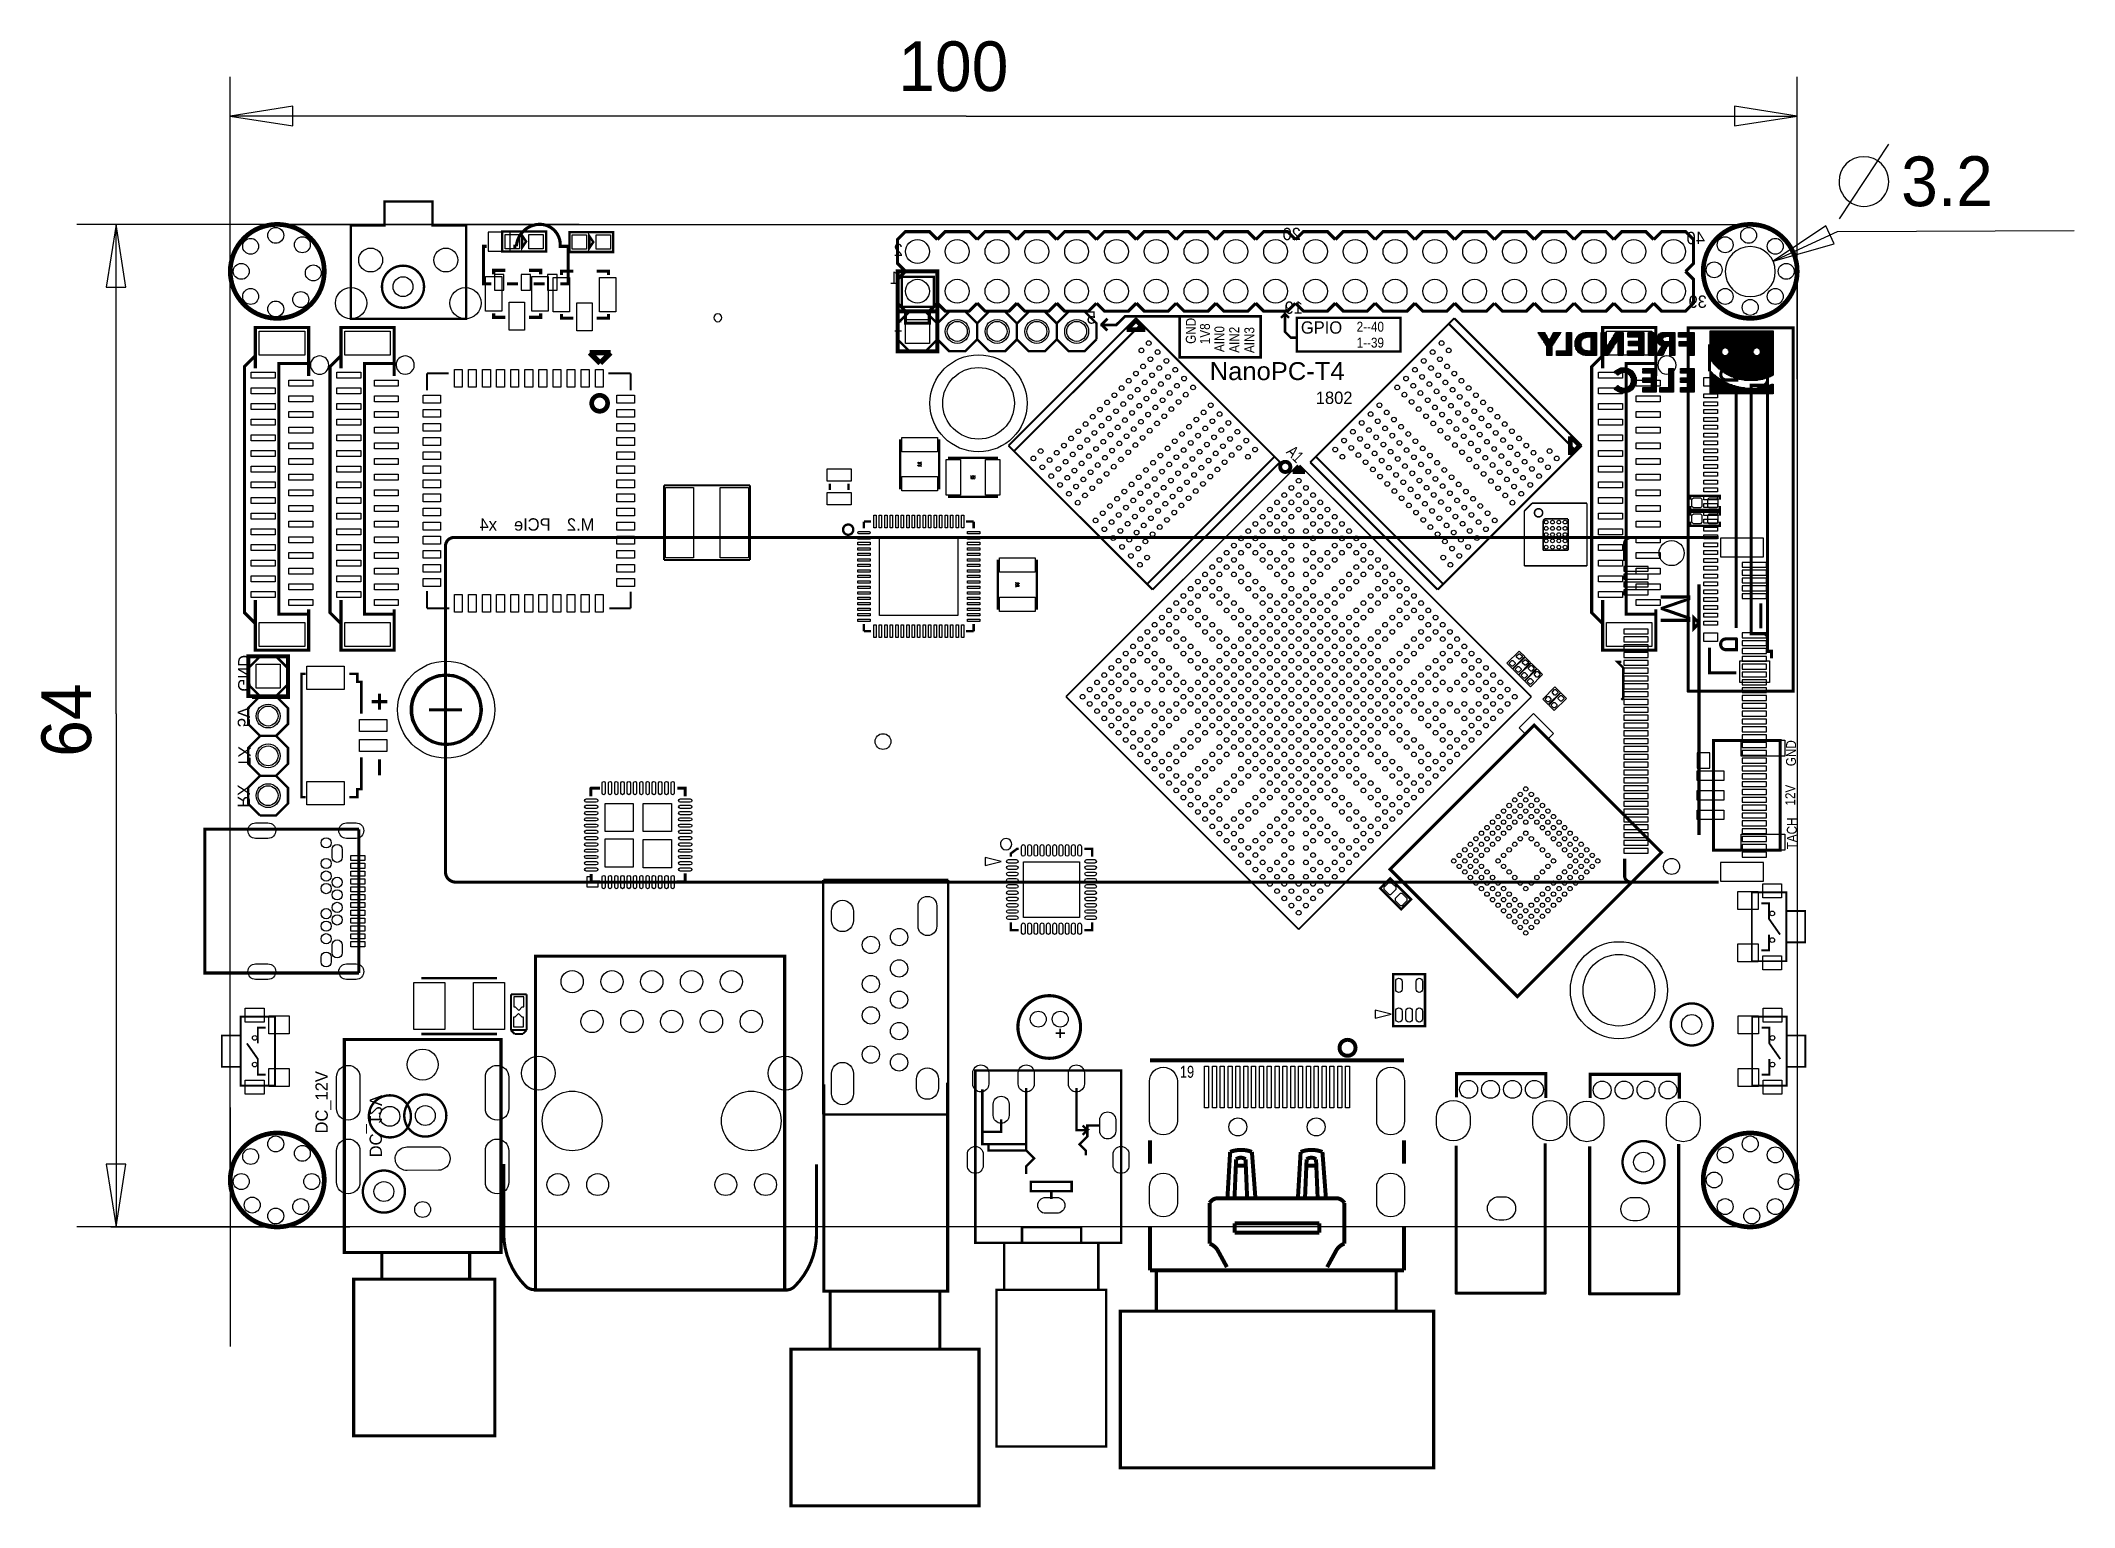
# Model space of a CAD drawing. Extents: x -12 to 118, y -18 to 76.
import ezdxf

# ---------------------------------------------------------------- set-up
doc = ezdxf.new("R2010")
doc.units = 0
for name, color, linetype in [('BG_ASSEMBLY_NOTES', 9, 'CONTINUOUS'), ('BG_OUTLINE', 7, 'CONTINUOUS'), ('BG_SILKSCREEN_BOTTOM', 143, 'CONTINUOUS'), ('DF_OUTLINE', 9, 'CONTINUOUS'), ('PG_SILKSCREEN_BOTTOM', 12, 'CONTINUOUS'), ('PG_SILKSCREEN_TOP', 40, 'CONTINUOUS'), ('PIN_BOTTOM', 1, 'CONTINUOUS'), ('PIN_TOP', 110, 'CONTINUOUS')]:
    doc.layers.add(name, color=color, linetype=linetype)

msp = doc.modelspace()

# ---------------------------------------------------------------- texts
at = {"layer": 'BG_ASSEMBLY_NOTES', "width": 0.992}
msp.add_text('100', height=3.175, dxfattribs=at).set_placement((42.6339, 72.5043))
for s, rotation, p in [('3.2', 0.226, (106.635652, 65.154429)), ('64', 90, (-8.8773, 30.0101))]:
    msp.add_text(s, height=3.175, rotation=rotation, dxfattribs=at).set_placement(p)
at = {"layer": 'BG_SILKSCREEN_BOTTOM', "text_generation_flag": 2}
for s, p in [('GND', (0.499542, 34.1757)), ('5V', (0.474142, 31.9024)), ('TX', (0.524942, 29.337)), ('RX', (0.474142, 26.7716))]:
    msp.add_text(s, height=0.7874, rotation=270, dxfattribs=at).set_placement(p)
at = {"layer": 'PG_SILKSCREEN_BOTTOM', "text_generation_flag": 2}
for s, p in [('20', (68.326, 62.992)), ('2', (42.926, 61.976)), ('40', (94.107, 62.738)), ('1', (42.672, 60.198)), ('5', (55.245, 57.658)), ('19', (68.453, 58.293)), ('39', (94.234, 58.674)), ('1', (42.926, 57.15)), ('x4', (17.018, 44.45)), ('PCIe', (20.447, 44.45)), ('M.2', (23.241, 44.45))]:
    msp.add_text(s, height=0.7874, dxfattribs=at).set_placement(p)
for s, height, p in [('M', 1.905, (91.283993, 38.413995)), ('DC_12V', 0.7874, (8.89, 4.445))]:
    msp.add_text(s, height=height, rotation=270, dxfattribs=at).set_placement(p)
at = {"layer": 'PG_SILKSCREEN_TOP'}
for s, height, rotation, width, p in [('GND', 0.635, 90, 0.88, (61.61786, 56.37276)), ('1V8', 0.635, 90, 0.88, (62.51956, 56.3499)), ('AIN0', 0.635, 90, 0.88, (63.44158, 55.84698)), ('AIN2', 0.635, 90, 0.88, (64.38646, 55.8038)), ('AIN3', 0.635, 90, 0.88, (65.35166, 55.78348)), ('A1', 0.762, 315, 0.8, (67.337762, 49.423955)), ('GND', 0.635, 90, 0.88, (99.9236, 29.4132)), ('12V', 0.635, 90, 0.88, (99.8728, 26.8986)), ('TACH', 0.635, 90, 0.88, (99.9744, 24.1046))]:
    msp.add_text(s, height=height, rotation=rotation, dxfattribs=dict(at, width=width)).set_placement(p)
for s, p in [('GPIO', (68.326, 57.023)), ('1802', (69.27596, 52.53736))]:
    msp.add_text(s, height=0.7874, dxfattribs=at).set_placement(p)
for s, height, width, p in [('2--40', 0.635, 0.88, (71.882, 57.15)), ('1--39', 0.635, 0.88, (71.882, 56.134)), ('NanoPC-T4', 1.143, 1.066667, (62.50686, 54.06136)), ('19', 0.762, 0.8, (60.6044, 9.525))]:
    msp.add_text(s, height=height, dxfattribs=dict(at, width=width)).set_placement(p)
msp.add_text('DC_12V', height=0.7874, rotation=90, dxfattribs=at).set_placement((6.223, 5.969))

# ---------------------------------------------------------------- linework, layer by layer
at = {"layer": 'BG_ASSEMBLY_NOTES'}
for points in [[(0, 56.781522), (0, 73.416795)], [(100.000003, 54.128264), (100.000003, 73.416795)], [(3.999992, 71.541792), (0, 70.9168), (3.999992, 70.291808), (3.999992, 71.541792)], [(96.000011, 70.291808), (100.000003, 70.9168), (96.000011, 71.541792), (96.000011, 70.291808)], [(46.9646, 70.9168), (0, 70.9168)], [(46.9646, 70.9168), (100.000003, 70.9168)], [(105.832605, 69.120029), (102.676427, 64.345058)], [(22.271406, 63.999999), (-9.789795, 63.999999)], [(-6.664808, 60.000007), (-7.2898, 63.999999), (-7.914792, 60.000007), (-6.664808, 60.000007)], [(-7.2898, 32.766), (-7.2898, 63.999999)], [(101.826263, 63.898297), (98.455709, 61.655554), (102.349757, 62.763222), (101.826263, 63.898297)], [(98.455709, 61.655554), (102.5652, 63.5508), (117.684474, 63.61049)], [(-7.2898, 32.766), (-7.2898, 0)], [(-7.914792, 3.999992), (-7.2898, 0), (-6.664808, 3.999992), (-7.914792, 3.999992)], [(2.753081, 0), (-9.789795, 0)]]:
    msp.add_lwpolyline(points, dxfattribs=at)
for points in [[(105.842003, 66.732531, 0.999998), (102.667029, 66.732556, 1.000002), (105.842003, 66.732531)], [(98.6028, 60.9854, 1), (95.4024, 60.9854, 1), (98.6028, 60.9854)]]:
    msp.add_lwpolyline(points, format="xyb", dxfattribs=at)
at = {"layer": 'BG_OUTLINE'}
msp.add_lwpolyline([(0, 2.999994), (0, 61.000005, -0.414212), (2.999994, 63.999999), (97.000009, 63.999999, -0.414212), (100.000003, 61.000005), (100.000003, 2.999994, -0.414212), (97.000009, 0), (2.999994, 0, -0.414212)], format="xyb", close=True, dxfattribs=at)
at = {"layer": 'BG_SILKSCREEN_BOTTOM'}
msp.add_lwpolyline([(31.369, 58.039, 1), (30.861, 58.039, 1)], format="xyb", close=True, dxfattribs=at)
at = {"layer": 'BG_SILKSCREEN_BOTTOM', "const_width": 0.1524}
for points in [[(88.773, 33.655), (88.9, 33.782), (88.9, 35.687), (88.519, 36.068), (88.773, 36.068)], [(3.81, 33.782), (1.397, 33.782)]]:
    msp.add_lwpolyline(points, dxfattribs=at)
at = {"layer": 'DF_OUTLINE'}
for points in [[(0, 7.62), (0, -7.62)], [(-7.62, 0), (7.62, 0)]]:
    msp.add_lwpolyline(points, dxfattribs=at)
at = {"layer": 'PG_SILKSCREEN_BOTTOM'}
for points, const_width in [([(5.999988, 61.000005, 0.999998), (0, 61.000005, 1.000002), (5.999988, 61.000005)], 0.299999), ([(21.059496, 60.200261), (21.559495, 60.200261), (21.559495, 62.600256), (21.059496, 62.600256), (21.059496, 62.700256, 0.43607), (19.659498, 64.000253, 0.37149), (18.259501, 62.600256), (18.059502, 62.600256)], 0.2), ([(100.000003, 61.000005, 0.999998), (93.99999, 61.000005, 1.000002), (100.000003, 61.000005)], 0.299999), ([(90.683994, 22.014002), (14.383995, 22.014002, -0.41422), (13.733983, 22.664014), (13.733983, 43.463997, -0.414222), (14.283995, 44.014009), (90.083996, 44.014009)], 0.2), ([(94.983986, 44.014009), (89.383997, 44.014009, 0.414214), (88.983998, 43.61401), (88.983998, 42.514012)], 0.2), ([(15.993059, 33.014006, 1), (11.574932, 33.014006, 1), (15.993059, 33.014006)], 0.2), ([(94.983986, 22.014002), (89.383997, 22.014002, -0.414214), (88.983998, 22.414001), (88.983998, 23.513999)], 0.2), ([(13.788517, 7.112, 1), (11.103483, 7.112, 1), (13.788517, 7.112)], 0.1524), ([(5.999988, 2.999994, 1.000002), (0, 2.999994, 0.999998), (5.999988, 2.999994)], 0.299999), ([(91.537917, 4.1402, 1), (88.852883, 4.1402, 1), (91.537917, 4.1402)], 0.1524), ([(100.000003, 2.999994, 1.000002), (93.99999, 2.999994, 0.999998), (100.000003, 2.999994)], 0.299999), ([(11.146917, 2.2606, 1), (8.461883, 2.2606, 1), (11.146917, 2.2606)], 0.1524)]:
    msp.add_lwpolyline(points, format="xyb", dxfattribs=dict(at, const_width=const_width))
for points, const_width in [([(16.359505, 62.600256), (16.159505, 62.600256), (16.159505, 60.200261), (16.659504, 60.200261)], 0.2), ([(18.359501, 60.200261), (17.659502, 60.200261)], 0.2), ([(20.059498, 60.200261), (19.359499, 60.200261)], 0.2), ([(42.8625, 60.6425), (44.8945, 60.6425), (44.8945, 58.7375), (42.8625, 58.7375), (42.8625, 60.6425)], 0.1524), ([(93.156989, 46.427898), (93.156989, 46.678088), (95.057011, 46.678088), (95.057011, 46.427898)], 0.1524), ([(93.156989, 46.028102), (93.156989, 45.777912), (95.057011, 45.777912), (95.057011, 46.028102)], 0.1524), ([(93.156989, 45.411898), (93.156989, 45.662088), (95.057011, 45.662088), (95.057011, 45.411898)], 0.1524), ([(93.156989, 45.012102), (93.156989, 44.761912), (95.057011, 44.761912), (95.057011, 45.012102)], 0.1524), ([(93.734001, 25.013996), (93.734001, 41.014015)], 0.2), ([(97.68398, 38.213995), (97.68398, 39.814017)], 0.2), ([(12.683998, 33.014006), (13.683996, 33.014006)], 0.2), ([(13.783996, 33.014006), (14.783994, 33.014006)], 0.2)]:
    msp.add_lwpolyline(points, dxfattribs=dict(at, const_width=const_width))
for points in [[(83.885938, 57.073292), (83.457339, 57.073292), (83.457339, 57.106287), (83.885938, 57.106287)], [(84.907857, 57.073292), (84.44644, 57.073292), (84.44644, 57.106287), (84.907857, 57.106287)], [(85.600159, 57.073292), (85.270543, 57.073292), (85.270543, 57.106287), (85.600159, 57.106287)], [(87.182655, 57.073292), (86.457257, 57.073292), (86.457257, 57.106287), (87.182655, 57.106287)], [(87.808943, 57.073292), (87.479353, 57.073292), (87.479353, 57.106287), (87.808943, 57.106287)], [(88.89685, 57.073292), (88.402439, 57.073292), (88.402439, 57.106287), (88.89685, 57.106287)], [(90.215542, 57.073292), (89.193548, 57.073292), (89.193548, 57.106287), (90.215542, 57.106287)], [(90.842059, 57.073292), (90.51224, 57.073292), (90.51224, 57.106287), (90.842059, 57.106287)], [(92.193643, 57.073292), (91.369439, 57.073292), (91.369439, 57.106287), (92.193643, 57.106287)], [(93.413351, 57.073292), (92.424352, 57.073292), (92.424352, 57.106287), (93.413351, 57.106287)], [(98.45736, 57.1722), (94.435346, 57.1722), (94.435346, 57.205194), (98.45736, 57.205194)], [(98.45736, 57.13918), (94.435346, 57.13918), (94.435346, 57.1722), (98.45736, 57.1722)], [(98.45736, 57.106287), (94.435346, 57.106287), (94.435346, 57.139281), (98.45736, 57.139281)], [(98.45736, 57.073292), (94.435346, 57.073292), (94.435346, 57.106287), (98.45736, 57.106287)], [(83.918857, 57.007379), (83.490257, 57.007379), (83.490257, 57.040399), (83.918857, 57.040399)], [(83.885938, 57.040297), (83.490359, 57.040297), (83.490359, 57.073292), (83.885938, 57.073292)], [(83.918857, 56.974384), (83.523252, 56.974384), (83.523252, 57.007379), (83.918857, 57.007379)], [(83.951851, 56.94139), (83.556246, 56.94139), (83.556246, 56.974384), (83.951851, 56.974384)], [(83.984846, 56.908497), (83.556246, 56.908497), (83.556246, 56.941491), (83.984846, 56.941491)], [(83.984846, 56.875502), (83.589241, 56.875502), (83.589241, 56.908497), (83.984846, 56.908497)], [(84.017739, 56.842482), (83.622159, 56.842482), (83.622159, 56.875502), (84.017739, 56.875502)], [(84.017739, 56.809589), (83.622159, 56.809589), (83.622159, 56.842584), (84.017739, 56.842584)], [(84.050759, 56.776595), (83.655154, 56.776595), (83.655154, 56.809589), (84.050759, 56.809589)], [(84.050759, 56.7436), (83.688149, 56.7436), (83.688149, 56.776595), (84.050759, 56.776595)], [(84.083754, 56.710682), (83.688149, 56.710682), (83.688149, 56.743702), (84.083754, 56.743702)], [(84.116647, 56.677687), (83.721042, 56.677687), (83.721042, 56.710682), (84.116647, 56.710682)], [(84.116647, 56.644692), (83.754062, 56.644692), (83.754062, 56.677687), (84.116647, 56.677687)], [(84.149641, 56.611799), (83.754062, 56.611799), (83.754062, 56.644794), (84.149641, 56.644794)], [(84.149641, 56.578779), (83.787056, 56.578779), (83.787056, 56.611799), (84.149641, 56.611799)], [(84.545246, 56.545785), (83.819848, 56.545785), (83.819848, 56.578779), (84.545246, 56.578779)], [(84.545246, 56.512892), (83.819848, 56.512892), (83.819848, 56.545886), (84.545246, 56.545886)], [(84.512252, 56.479897), (83.852842, 56.479897), (83.852842, 56.512892), (84.512252, 56.512892)], [(84.512252, 56.446903), (83.852842, 56.446903), (83.852842, 56.479897), (84.512252, 56.479897)], [(84.479359, 56.413984), (83.885938, 56.413984), (83.885938, 56.446979), (84.479359, 56.446979)], [(84.446237, 56.38099), (83.918857, 56.38099), (83.918857, 56.413984), (84.446237, 56.413984)], [(84.446237, 56.347995), (83.918857, 56.347995), (83.918857, 56.38099), (84.446237, 56.38099)], [(84.413242, 56.315102), (83.951851, 56.315102), (83.951851, 56.348097), (84.413242, 56.348097)], [(84.380451, 56.282082), (83.984846, 56.282082), (83.984846, 56.315102), (84.380451, 56.315102)], [(84.380451, 56.249087), (83.984846, 56.249087), (83.984846, 56.282082), (84.380451, 56.282082)], [(84.347456, 56.216194), (84.017637, 56.216194), (84.017637, 56.249189), (84.347456, 56.249189)], [(84.347456, 56.1832), (84.017637, 56.1832), (84.017637, 56.216194), (84.347456, 56.216194)], [(84.347456, 56.15018), (84.017637, 56.15018), (84.017637, 56.1832), (84.347456, 56.1832)], [(84.347456, 56.117287), (84.017637, 56.117287), (84.017637, 56.150281), (84.347456, 56.150281)], [(84.347456, 56.084292), (84.017637, 56.084292), (84.017637, 56.117287), (84.347456, 56.117287)], [(84.347456, 56.051298), (84.017637, 56.051298), (84.017637, 56.084292), (84.347456, 56.084292)], [(84.347456, 56.018379), (84.017637, 56.018379), (84.017637, 56.051399), (84.347456, 56.051399)], [(84.347456, 55.985385), (84.017637, 55.985385), (84.017637, 56.018379), (84.347456, 56.018379)], [(84.347456, 55.95239), (84.017637, 55.95239), (84.017637, 55.985385), (84.347456, 55.985385)], [(84.347456, 55.919497), (84.017637, 55.919497), (84.017637, 55.952492), (84.347456, 55.952492)], [(84.347456, 55.886502), (84.017637, 55.886502), (84.017637, 55.919497), (84.347456, 55.919497)], [(84.347456, 55.853482), (84.017637, 55.853482), (84.017637, 55.886502), (84.347456, 55.886502)], [(84.347456, 55.820589), (84.017637, 55.820589), (84.017637, 55.853584), (84.347456, 55.853584)], [(84.347456, 55.787595), (84.017637, 55.787595), (84.017637, 55.820589), (84.347456, 55.820589)], [(84.578241, 56.578779), (84.182661, 56.578779), (84.182661, 56.611799), (84.578241, 56.611799)], [(84.611159, 56.644692), (84.215554, 56.644692), (84.215554, 56.677687), (84.611159, 56.677687)], [(84.611159, 56.611799), (84.215554, 56.611799), (84.215554, 56.644794), (84.611159, 56.644794)], [(84.677148, 56.710682), (84.248549, 56.710682), (84.248549, 56.743702), (84.677148, 56.743702)], [(84.644154, 56.677687), (84.248549, 56.677687), (84.248549, 56.710682), (84.644154, 56.710682)], [(84.677148, 56.7436), (84.281543, 56.7436), (84.281543, 56.776595), (84.677148, 56.776595)], [(84.743061, 56.809589), (84.314462, 56.809589), (84.314462, 56.842584), (84.743061, 56.842584)], [(84.710041, 56.776595), (84.314462, 56.776595), (84.314462, 56.809589), (84.710041, 56.809589)], [(84.776056, 56.875502), (84.347456, 56.875502), (84.347456, 56.908497), (84.776056, 56.908497)], [(84.743061, 56.842482), (84.347456, 56.842482), (84.347456, 56.875502), (84.743061, 56.875502)], [(84.808847, 56.94139), (84.380451, 56.94139), (84.380451, 56.974384), (84.808847, 56.974384)], [(84.808847, 56.908497), (84.380451, 56.908497), (84.380451, 56.941491), (84.808847, 56.941491)], [(84.874938, 57.007379), (84.413344, 57.007379), (84.413344, 57.040399), (84.874938, 57.040399)], [(84.841944, 56.974384), (84.413344, 56.974384), (84.413344, 57.007379), (84.841944, 57.007379)], [(84.874938, 57.040297), (84.446339, 57.040297), (84.446339, 57.073292), (84.874938, 57.073292)], [(85.600159, 55.886502), (84.644154, 55.886502), (84.644154, 55.919497), (85.600159, 55.919497)], [(85.600159, 55.853482), (84.644154, 55.853482), (84.644154, 55.886502), (85.600159, 55.886502)], [(85.600159, 55.820589), (84.644154, 55.820589), (84.644154, 55.853584), (85.600159, 55.853584)], [(85.600159, 55.787595), (84.644154, 55.787595), (84.644154, 55.820589), (85.600159, 55.820589)], [(85.600159, 57.040297), (85.270543, 57.040297), (85.270543, 57.073292), (85.600159, 57.073292)], [(85.600159, 57.007379), (85.270543, 57.007379), (85.270543, 57.040399), (85.600159, 57.040399)], [(85.600159, 56.974384), (85.270543, 56.974384), (85.270543, 57.007379), (85.600159, 57.007379)], [(85.600159, 56.94139), (85.270543, 56.94139), (85.270543, 56.974384), (85.600159, 56.974384)], [(85.600159, 56.908497), (85.270543, 56.908497), (85.270543, 56.941491), (85.600159, 56.941491)], [(85.600159, 56.875502), (85.270543, 56.875502), (85.270543, 56.908497), (85.600159, 56.908497)], [(85.600159, 56.842482), (85.270543, 56.842482), (85.270543, 56.875502), (85.600159, 56.875502)], [(85.600159, 56.809589), (85.270543, 56.809589), (85.270543, 56.842584), (85.600159, 56.842584)], [(85.600159, 56.776595), (85.270543, 56.776595), (85.270543, 56.809589), (85.600159, 56.809589)], [(85.600159, 56.7436), (85.270543, 56.7436), (85.270543, 56.776595), (85.600159, 56.776595)], [(85.600159, 56.710682), (85.270543, 56.710682), (85.270543, 56.743702), (85.600159, 56.743702)], [(85.600159, 56.677687), (85.270543, 56.677687), (85.270543, 56.710682), (85.600159, 56.710682)], [(85.600159, 56.644692), (85.270543, 56.644692), (85.270543, 56.677687), (85.600159, 56.677687)], [(85.600159, 56.611799), (85.270543, 56.611799), (85.270543, 56.644794), (85.600159, 56.644794)], [(85.600159, 56.578779), (85.270543, 56.578779), (85.270543, 56.611799), (85.600159, 56.611799)], [(85.600159, 56.545785), (85.270543, 56.545785), (85.270543, 56.578779), (85.600159, 56.578779)], [(85.600159, 56.512892), (85.270543, 56.512892), (85.270543, 56.545886), (85.600159, 56.545886)], [(85.600159, 56.479897), (85.270543, 56.479897), (85.270543, 56.512892), (85.600159, 56.512892)], [(85.600159, 56.446903), (85.270543, 56.446903), (85.270543, 56.479897), (85.600159, 56.479897)], [(85.600159, 56.413984), (85.270543, 56.413984), (85.270543, 56.446979), (85.600159, 56.446979)], [(85.600159, 56.38099), (85.270543, 56.38099), (85.270543, 56.413984), (85.600159, 56.413984)], [(85.600159, 56.347995), (85.270543, 56.347995), (85.270543, 56.38099), (85.600159, 56.38099)], [(85.600159, 56.315102), (85.270543, 56.315102), (85.270543, 56.348097), (85.600159, 56.348097)], [(85.600159, 56.282082), (85.270543, 56.282082), (85.270543, 56.315102), (85.600159, 56.315102)], [(85.600159, 56.249087), (85.270543, 56.249087), (85.270543, 56.282082), (85.600159, 56.282082)], [(85.600159, 56.216194), (85.270543, 56.216194), (85.270543, 56.249189), (85.600159, 56.249189)], [(85.600159, 56.1832), (85.270543, 56.1832), (85.270543, 56.216194), (85.600159, 56.216194)], [(85.600159, 56.15018), (85.270543, 56.15018), (85.270543, 56.1832), (85.600159, 56.1832)], [(85.600159, 56.117287), (85.270543, 56.117287), (85.270543, 56.150281), (85.600159, 56.150281)], [(85.600159, 56.084292), (85.270543, 56.084292), (85.270543, 56.117287), (85.600159, 56.117287)], [(85.600159, 56.051298), (85.270543, 56.051298), (85.270543, 56.084292), (85.600159, 56.084292)], [(85.600159, 56.018379), (85.270543, 56.018379), (85.270543, 56.051399), (85.600159, 56.051399)], [(85.600159, 55.985385), (85.270543, 55.985385), (85.270543, 56.018379), (85.600159, 56.018379)], [(85.600159, 55.95239), (85.270543, 55.95239), (85.270543, 55.985385), (85.600159, 55.985385)], [(85.600159, 55.919497), (85.270543, 55.919497), (85.270543, 55.952492), (85.600159, 55.952492)], [(86.226548, 56.545785), (85.830943, 56.545785), (85.830943, 56.578779), (86.226548, 56.578779)], [(86.193554, 56.512892), (85.830943, 56.512892), (85.830943, 56.545886), (86.193554, 56.545886)], [(86.193554, 56.479897), (85.830943, 56.479897), (85.830943, 56.512892), (86.193554, 56.512892)], [(86.193554, 56.446903), (85.830943, 56.446903), (85.830943, 56.479897), (86.193554, 56.479897)], [(86.193554, 56.413984), (85.830943, 56.413984), (85.830943, 56.446979), (86.193554, 56.446979)], [(86.193554, 56.38099), (85.830943, 56.38099), (85.830943, 56.413984), (86.193554, 56.413984)], [(86.193554, 56.347995), (85.830943, 56.347995), (85.830943, 56.38099), (86.193554, 56.38099)], [(86.193554, 56.315102), (85.830943, 56.315102), (85.830943, 56.348097), (86.193554, 56.348097)], [(86.193554, 56.282082), (85.830943, 56.282082), (85.830943, 56.315102), (86.193554, 56.315102)], [(86.193554, 56.249087), (85.830943, 56.249087), (85.830943, 56.282082), (86.193554, 56.282082)], [(86.193554, 56.216194), (85.830943, 56.216194), (85.830943, 56.249189), (86.193554, 56.249189)], [(86.193554, 56.1832), (85.830943, 56.1832), (85.830943, 56.216194), (86.193554, 56.216194)], [(86.29236, 56.644692), (85.863862, 56.644692), (85.863862, 56.677687), (86.29236, 56.677687)], [(86.259543, 56.611799), (85.863938, 56.611799), (85.863938, 56.644794), (86.259543, 56.644794)], [(86.226548, 56.578779), (85.863938, 56.578779), (85.863938, 56.611799), (86.226548, 56.611799)], [(86.226548, 56.15018), (85.863938, 56.15018), (85.863938, 56.1832), (86.226548, 56.1832)], [(86.226548, 56.117287), (85.863938, 56.117287), (85.863938, 56.150281), (86.226548, 56.150281)], [(86.259543, 56.084292), (85.863938, 56.084292), (85.863938, 56.117287), (86.259543, 56.117287)], [(86.391344, 56.710682), (85.896856, 56.710682), (85.896856, 56.743702), (86.391344, 56.743702)], [(86.325456, 56.677687), (85.896856, 56.677687), (85.896856, 56.710682), (86.325456, 56.710682)], [(86.292461, 56.051298), (85.896856, 56.051298), (85.896856, 56.084292), (86.292461, 56.084292)], [(86.325456, 56.018379), (85.896856, 56.018379), (85.896856, 56.051399), (86.325456, 56.051399)], [(86.358451, 55.985385), (85.896856, 55.985385), (85.896856, 56.018379), (86.358451, 56.018379)], [(86.58926, 56.776595), (85.929851, 56.776595), (85.929851, 56.809589), (86.58926, 56.809589)], [(86.457358, 56.7436), (85.929851, 56.7436), (85.929851, 56.776595), (86.457358, 56.776595)], [(86.424338, 55.95239), (85.929851, 55.95239), (85.929851, 55.985385), (86.424338, 55.985385)], [(86.622052, 55.919497), (85.962744, 55.919497), (85.962744, 55.952492), (86.622052, 55.952492)], [(87.182655, 56.809589), (85.962846, 56.809589), (85.962846, 56.842584), (87.182655, 56.842584)], [(87.182655, 56.842482), (85.995637, 56.842482), (85.995637, 56.875502), (87.182655, 56.875502)], [(87.182655, 55.886502), (85.995637, 55.886502), (85.995637, 55.919497), (87.182655, 55.919497)], [(87.182655, 55.853482), (85.995637, 55.853482), (85.995637, 55.886502), (87.182655, 55.886502)], [(87.182655, 56.875502), (86.028657, 56.875502), (86.028657, 56.908497), (87.182655, 56.908497)], [(87.182655, 55.820589), (86.028657, 55.820589), (86.028657, 55.853584), (87.182655, 55.853584)], [(87.182655, 56.908497), (86.061855, 56.908497), (86.061855, 56.941491), (87.182655, 56.941491)], [(87.182655, 56.94139), (86.094646, 56.94139), (86.094646, 56.974384), (87.182655, 56.974384)], [(87.182655, 55.787595), (86.094646, 55.787595), (86.094646, 55.820589), (87.182655, 55.820589)], [(87.182655, 56.974384), (86.160661, 56.974384), (86.160661, 57.007379), (87.182655, 57.007379)], [(87.182655, 57.007379), (86.226447, 57.007379), (86.226447, 57.040399), (87.182655, 57.040399)], [(87.182655, 57.040297), (86.325456, 57.040297), (86.325456, 57.073292), (87.182655, 57.073292)], [(87.182655, 56.776595), (86.853039, 56.776595), (86.853039, 56.809589), (87.182655, 56.809589)], [(87.182655, 56.7436), (86.853039, 56.7436), (86.853039, 56.776595), (87.182655, 56.776595)], [(87.182655, 56.710682), (86.853039, 56.710682), (86.853039, 56.743702), (87.182655, 56.743702)], [(87.182655, 56.677687), (86.853039, 56.677687), (86.853039, 56.710682), (87.182655, 56.710682)], [(87.182655, 56.644692), (86.853039, 56.644692), (86.853039, 56.677687), (87.182655, 56.677687)], [(87.182655, 56.611799), (86.853039, 56.611799), (86.853039, 56.644794), (87.182655, 56.644794)], [(87.182655, 56.578779), (86.853039, 56.578779), (86.853039, 56.611799), (87.182655, 56.611799)], [(87.182655, 56.545785), (86.853039, 56.545785), (86.853039, 56.578779), (87.182655, 56.578779)], [(87.182655, 56.512892), (86.853039, 56.512892), (86.853039, 56.545886), (87.182655, 56.545886)], [(87.182655, 56.479897), (86.853039, 56.479897), (86.853039, 56.512892), (87.182655, 56.512892)], [(87.182655, 56.446903), (86.853039, 56.446903), (86.853039, 56.479897), (87.182655, 56.479897)], [(87.182655, 56.413984), (86.853039, 56.413984), (86.853039, 56.446979), (87.182655, 56.446979)], [(87.182655, 56.38099), (86.853039, 56.38099), (86.853039, 56.413984), (87.182655, 56.413984)], [(87.182655, 56.347995), (86.853039, 56.347995), (86.853039, 56.38099), (87.182655, 56.38099)], [(87.182655, 56.315102), (86.853039, 56.315102), (86.853039, 56.348097), (87.182655, 56.348097)], [(87.182655, 56.282082), (86.853039, 56.282082), (86.853039, 56.315102), (87.182655, 56.315102)], [(87.182655, 56.249087), (86.853039, 56.249087), (86.853039, 56.282082), (87.182655, 56.282082)], [(87.182655, 56.216194), (86.853039, 56.216194), (86.853039, 56.249189), (87.182655, 56.249189)], [(87.182655, 56.1832), (86.853039, 56.1832), (86.853039, 56.216194), (87.182655, 56.216194)], [(87.182655, 56.15018), (86.853039, 56.15018), (86.853039, 56.1832), (87.182655, 56.1832)], [(87.182655, 56.117287), (86.853039, 56.117287), (86.853039, 56.150281), (87.182655, 56.150281)], [(87.182655, 56.084292), (86.853039, 56.084292), (86.853039, 56.117287), (87.182655, 56.117287)], [(87.182655, 56.051298), (86.853039, 56.051298), (86.853039, 56.084292), (87.182655, 56.084292)], [(87.182655, 56.018379), (86.853039, 56.018379), (86.853039, 56.051399), (87.182655, 56.051399)], [(87.182655, 55.985385), (86.853039, 55.985385), (86.853039, 56.018379), (87.182655, 56.018379)], [(87.182655, 55.95239), (86.853039, 55.95239), (86.853039, 55.985385), (87.182655, 55.985385)], [(87.182655, 55.919497), (86.853039, 55.919497), (86.853039, 55.952492), (87.182655, 55.952492)], [(88.10564, 55.919497), (87.479251, 55.919497), (87.479251, 55.952492), (88.10564, 55.952492)], [(88.10564, 55.886502), (87.479251, 55.886502), (87.479251, 55.919497), (88.10564, 55.919497)], [(87.808943, 57.040297), (87.479353, 57.040297), (87.479353, 57.073292), (87.808943, 57.073292)], [(87.808943, 57.007379), (87.479353, 57.007379), (87.479353, 57.040399), (87.808943, 57.040399)], [(87.808943, 56.974384), (87.479353, 56.974384), (87.479353, 57.007379), (87.808943, 57.007379)], [(87.808943, 56.94139), (87.479353, 56.94139), (87.479353, 56.974384), (87.808943, 56.974384)], [(87.808943, 56.908497), (87.479353, 56.908497), (87.479353, 56.941491), (87.808943, 56.941491)], [(87.808943, 56.875502), (87.479353, 56.875502), (87.479353, 56.908497), (87.808943, 56.908497)], [(87.808943, 56.842482), (87.479353, 56.842482), (87.479353, 56.875502), (87.808943, 56.875502)], [(87.808943, 56.809589), (87.479353, 56.809589), (87.479353, 56.842584), (87.808943, 56.842584)], [(87.808943, 56.776595), (87.479353, 56.776595), (87.479353, 56.809589), (87.808943, 56.809589)], [(87.808943, 56.7436), (87.479353, 56.7436), (87.479353, 56.776595), (87.808943, 56.776595)], [(87.808943, 56.710682), (87.479353, 56.710682), (87.479353, 56.743702), (87.808943, 56.743702)], [(87.808943, 56.677687), (87.479353, 56.677687), (87.479353, 56.710682), (87.808943, 56.710682)], [(87.808943, 56.644692), (87.479353, 56.644692), (87.479353, 56.677687), (87.808943, 56.677687)], [(87.808943, 56.611799), (87.479353, 56.611799), (87.479353, 56.644794), (87.808943, 56.644794)], [(87.808943, 56.578779), (87.479353, 56.578779), (87.479353, 56.611799), (87.808943, 56.611799)], [(87.808943, 56.545785), (87.479353, 56.545785), (87.479353, 56.578779), (87.808943, 56.578779)], [(87.808943, 56.512892), (87.479353, 56.512892), (87.479353, 56.545886), (87.808943, 56.545886)], [(87.808943, 56.479897), (87.479353, 56.479897), (87.479353, 56.512892), (87.808943, 56.512892)], [(87.808943, 56.446903), (87.479353, 56.446903), (87.479353, 56.479897), (87.808943, 56.479897)], [(87.808943, 56.413984), (87.479353, 56.413984), (87.479353, 56.446979), (87.808943, 56.446979)], [(87.808943, 56.38099), (87.479353, 56.38099), (87.479353, 56.413984), (87.808943, 56.413984)], [(87.808943, 56.347995), (87.479353, 56.347995), (87.479353, 56.38099), (87.808943, 56.38099)], [(87.808943, 56.315102), (87.479353, 56.315102), (87.479353, 56.348097), (87.808943, 56.348097)], [(87.808943, 56.282082), (87.479353, 56.282082), (87.479353, 56.315102), (87.808943, 56.315102)], [(87.808943, 56.249087), (87.479353, 56.249087), (87.479353, 56.282082), (87.808943, 56.282082)], [(87.808943, 56.216194), (87.479353, 56.216194), (87.479353, 56.249189), (87.808943, 56.249189)], [(87.808943, 56.1832), (87.479353, 56.1832), (87.479353, 56.216194), (87.808943, 56.216194)], [(87.808943, 56.15018), (87.479353, 56.15018), (87.479353, 56.1832), (87.808943, 56.1832)], [(87.808943, 56.117287), (87.479353, 56.117287), (87.479353, 56.150281), (87.808943, 56.150281)], [(88.204548, 56.084292), (87.479353, 56.084292), (87.479353, 56.117287), (88.204548, 56.117287)], [(88.204548, 56.051298), (87.479353, 56.051298), (87.479353, 56.084292), (88.204548, 56.084292)], [(88.171655, 56.018379), (87.479353, 56.018379), (87.479353, 56.051399), (88.171655, 56.051399)], [(88.138559, 55.985385), (87.479353, 55.985385), (87.479353, 56.018379), (88.138559, 56.018379)], [(88.138559, 55.95239), (87.479353, 55.95239), (87.479353, 55.985385), (88.138559, 55.985385)], [(88.072747, 55.853482), (87.479353, 55.853482), (87.479353, 55.886502), (88.072747, 55.886502)], [(88.039753, 55.820589), (87.479353, 55.820589), (87.479353, 55.853584), (88.039753, 55.853584)], [(88.039753, 55.787595), (87.479353, 55.787595), (87.479353, 55.820589), (88.039753, 55.820589)], [(88.270537, 56.15018), (87.841938, 56.15018), (87.841938, 56.1832), (88.270537, 56.1832)], [(88.237543, 56.117287), (87.841938, 56.117287), (87.841938, 56.150281), (88.237543, 56.150281)], [(88.270537, 56.1832), (87.874958, 56.1832), (87.874958, 56.216194), (88.270537, 56.216194)], [(88.303456, 56.249087), (87.907851, 56.249087), (87.907851, 56.282082), (88.303456, 56.282082)], [(88.303456, 56.216194), (87.907851, 56.216194), (87.907851, 56.249189), (88.303456, 56.249189)], [(88.369445, 56.315102), (87.940845, 56.315102), (87.940845, 56.348097), (88.369445, 56.348097)], [(88.33645, 56.282082), (87.940845, 56.282082), (87.940845, 56.315102), (88.33645, 56.315102)], [(88.369445, 56.347995), (87.97384, 56.347995), (87.97384, 56.38099), (88.369445, 56.38099)], [(88.435358, 56.413984), (88.006758, 56.413984), (88.006758, 56.446979), (88.435358, 56.446979)], [(88.402338, 56.38099), (88.006758, 56.38099), (88.006758, 56.413984), (88.402338, 56.413984)], [(88.468352, 56.479897), (88.039753, 56.479897), (88.039753, 56.512892), (88.468352, 56.512892)], [(88.435358, 56.446903), (88.039753, 56.446903), (88.039753, 56.479897), (88.435358, 56.479897)], [(88.468352, 56.512892), (88.072747, 56.512892), (88.072747, 56.545886), (88.468352, 56.545886)], [(88.53424, 56.578779), (88.10564, 56.578779), (88.10564, 56.611799), (88.53424, 56.611799)], [(88.501245, 56.545785), (88.10564, 56.545785), (88.10564, 56.578779), (88.501245, 56.578779)], [(88.53424, 56.611799), (88.13866, 56.611799), (88.13866, 56.644794), (88.53424, 56.644794)], [(88.89685, 56.677687), (88.171655, 56.677687), (88.171655, 56.710682), (88.89685, 56.710682)], [(88.89685, 56.644692), (88.171655, 56.644692), (88.171655, 56.677687), (88.89685, 56.677687)], [(88.89685, 56.7436), (88.204446, 56.7436), (88.204446, 56.776595), (88.89685, 56.776595)], [(88.89685, 56.710682), (88.204446, 56.710682), (88.204446, 56.743702), (88.89685, 56.743702)], [(88.896952, 56.776595), (88.237644, 56.776595), (88.237644, 56.809589), (88.896952, 56.809589)], [(88.89685, 56.842482), (88.270461, 56.842482), (88.270461, 56.875502), (88.89685, 56.875502)], [(88.89685, 56.809589), (88.270461, 56.809589), (88.270461, 56.842584), (88.89685, 56.842584)], [(88.89685, 56.908497), (88.303456, 56.908497), (88.303456, 56.941491), (88.89685, 56.941491)], [(88.89685, 56.875502), (88.303456, 56.875502), (88.303456, 56.908497), (88.89685, 56.908497)], [(88.89685, 56.94139), (88.33645, 56.94139), (88.33645, 56.974384), (88.89685, 56.974384)], [(88.89685, 57.007379), (88.369445, 57.007379), (88.369445, 57.040399), (88.89685, 57.040399)], [(88.89685, 56.974384), (88.369445, 56.974384), (88.369445, 57.007379), (88.89685, 57.007379)], [(88.89685, 57.040297), (88.402439, 57.040297), (88.402439, 57.073292), (88.89685, 57.073292)], [(88.89685, 56.611799), (88.56726, 56.611799), (88.56726, 56.644794), (88.89685, 56.644794)], [(88.89685, 56.578779), (88.56726, 56.578779), (88.56726, 56.611799), (88.89685, 56.611799)], [(88.89685, 56.545785), (88.56726, 56.545785), (88.56726, 56.578779), (88.89685, 56.578779)], [(88.89685, 56.512892), (88.56726, 56.512892), (88.56726, 56.545886), (88.89685, 56.545886)], [(88.89685, 56.479897), (88.56726, 56.479897), (88.56726, 56.512892), (88.89685, 56.512892)], [(88.89685, 56.446903), (88.56726, 56.446903), (88.56726, 56.479897), (88.89685, 56.479897)], [(88.89685, 56.413984), (88.56726, 56.413984), (88.56726, 56.446979), (88.89685, 56.446979)], [(88.89685, 56.38099), (88.56726, 56.38099), (88.56726, 56.413984), (88.89685, 56.413984)], [(88.89685, 56.347995), (88.56726, 56.347995), (88.56726, 56.38099), (88.89685, 56.38099)], [(88.89685, 56.315102), (88.56726, 56.315102), (88.56726, 56.348097), (88.89685, 56.348097)], [(88.89685, 56.282082), (88.56726, 56.282082), (88.56726, 56.315102), (88.89685, 56.315102)], [(88.89685, 56.249087), (88.56726, 56.249087), (88.56726, 56.282082), (88.89685, 56.282082)], [(88.89685, 56.216194), (88.56726, 56.216194), (88.56726, 56.249189), (88.89685, 56.249189)], [(88.89685, 56.1832), (88.56726, 56.1832), (88.56726, 56.216194), (88.89685, 56.216194)], [(88.89685, 56.15018), (88.56726, 56.15018), (88.56726, 56.1832), (88.89685, 56.1832)], [(88.89685, 56.117287), (88.56726, 56.117287), (88.56726, 56.150281), (88.89685, 56.150281)], [(88.89685, 56.084292), (88.56726, 56.084292), (88.56726, 56.117287), (88.89685, 56.117287)], [(88.89685, 56.051298), (88.56726, 56.051298), (88.56726, 56.084292), (88.89685, 56.084292)], [(88.89685, 56.018379), (88.56726, 56.018379), (88.56726, 56.051399), (88.89685, 56.051399)], [(88.89685, 55.985385), (88.56726, 55.985385), (88.56726, 56.018379), (88.89685, 56.018379)], [(88.89685, 55.95239), (88.56726, 55.95239), (88.56726, 55.985385), (88.89685, 55.985385)], [(88.89685, 55.919497), (88.56726, 55.919497), (88.56726, 55.952492), (88.89685, 55.952492)], [(88.89685, 55.886502), (88.56726, 55.886502), (88.56726, 55.919497), (88.89685, 55.919497)], [(88.89685, 55.853482), (88.56726, 55.853482), (88.56726, 55.886502), (88.89685, 55.886502)], [(88.89685, 55.820589), (88.56726, 55.820589), (88.56726, 55.853584), (88.89685, 55.853584)], [(88.89685, 55.787595), (88.56726, 55.787595), (88.56726, 55.820589), (88.89685, 55.820589)], [(90.215441, 55.886502), (89.160655, 55.886502), (89.160655, 55.919497), (90.215441, 55.919497)], [(90.215441, 55.853482), (89.160655, 55.853482), (89.160655, 55.886502), (90.215441, 55.886502)], [(90.215441, 55.820589), (89.160655, 55.820589), (89.160655, 55.853584), (90.215441, 55.853584)], [(90.215441, 55.787595), (89.160655, 55.787595), (89.160655, 55.820589), (90.215441, 55.820589)], [(90.215542, 57.040297), (89.193548, 57.040297), (89.193548, 57.073292), (90.215542, 57.073292)], [(90.215542, 57.007379), (89.193548, 57.007379), (89.193548, 57.040399), (90.215542, 57.040399)], [(90.215542, 56.974384), (89.193548, 56.974384), (89.193548, 57.007379), (90.215542, 57.007379)], [(90.215542, 56.94139), (89.193548, 56.94139), (89.193548, 56.974384), (90.215542, 56.974384)], [(90.215542, 56.908497), (89.193548, 56.908497), (89.193548, 56.941491), (90.215542, 56.941491)], [(90.215542, 56.875502), (89.193548, 56.875502), (89.193548, 56.908497), (90.215542, 56.908497)], [(90.215542, 56.842482), (89.193548, 56.842482), (89.193548, 56.875502), (90.215542, 56.875502)], [(90.215542, 56.809589), (89.193548, 56.809589), (89.193548, 56.842584), (90.215542, 56.842584)], [(90.215542, 56.512892), (89.226542, 56.512892), (89.226542, 56.545886), (90.215542, 56.545886)], [(90.215542, 56.479897), (89.226542, 56.479897), (89.226542, 56.512892), (90.215542, 56.512892)], [(90.215542, 56.446903), (89.226542, 56.446903), (89.226542, 56.479897), (90.215542, 56.479897)], [(90.215542, 56.413984), (89.226542, 56.413984), (89.226542, 56.446979), (90.215542, 56.446979)], [(90.215542, 56.38099), (89.226542, 56.38099), (89.226542, 56.413984), (90.215542, 56.413984)], [(90.215542, 56.347995), (89.226542, 56.347995), (89.226542, 56.38099), (90.215542, 56.38099)], [(90.215542, 56.315102), (89.226542, 56.315102), (89.226542, 56.348097), (90.215542, 56.348097)], [(90.215542, 56.282082), (89.226542, 56.282082), (89.226542, 56.315102), (90.215542, 56.315102)], [(90.215542, 56.249087), (89.226542, 56.249087), (89.226542, 56.282082), (90.215542, 56.282082)], [(90.215542, 56.776595), (89.885952, 56.776595), (89.885952, 56.809589), (90.215542, 56.809589)], [(90.215542, 56.7436), (89.885952, 56.7436), (89.885952, 56.776595), (90.215542, 56.776595)], [(90.215542, 56.710682), (89.885952, 56.710682), (89.885952, 56.743702), (90.215542, 56.743702)], [(90.215542, 56.677687), (89.885952, 56.677687), (89.885952, 56.710682), (90.215542, 56.710682)], [(90.215542, 56.644692), (89.885952, 56.644692), (89.885952, 56.677687), (90.215542, 56.677687)], [(90.215542, 56.611799), (89.885952, 56.611799), (89.885952, 56.644794), (90.215542, 56.644794)], [(90.215542, 56.578779), (89.885952, 56.578779), (89.885952, 56.611799), (90.215542, 56.611799)], [(90.215542, 56.545785), (89.885952, 56.545785), (89.885952, 56.578779), (90.215542, 56.578779)], [(90.215542, 56.216194), (89.885952, 56.216194), (89.885952, 56.249189), (90.215542, 56.249189)], [(90.215542, 56.1832), (89.885952, 56.1832), (89.885952, 56.216194), (90.215542, 56.216194)], [(90.215542, 56.15018), (89.885952, 56.15018), (89.885952, 56.1832), (90.215542, 56.1832)], [(90.215542, 56.117287), (89.885952, 56.117287), (89.885952, 56.150281), (90.215542, 56.150281)], [(90.215542, 56.084292), (89.885952, 56.084292), (89.885952, 56.117287), (90.215542, 56.117287)], [(90.215542, 56.051298), (89.885952, 56.051298), (89.885952, 56.084292), (90.215542, 56.084292)], [(90.215542, 56.018379), (89.885952, 56.018379), (89.885952, 56.051399), (90.215542, 56.051399)], [(90.215542, 55.985385), (89.885952, 55.985385), (89.885952, 56.018379), (90.215542, 56.018379)], [(90.215542, 55.95239), (89.885952, 55.95239), (89.885952, 55.985385), (90.215542, 55.985385)], [(90.215542, 55.919497), (89.885952, 55.919497), (89.885952, 55.952492), (90.215542, 55.952492)], [(90.842059, 57.040297), (90.51224, 57.040297), (90.51224, 57.073292), (90.842059, 57.073292)], [(90.842059, 57.007379), (90.51224, 57.007379), (90.51224, 57.040399), (90.842059, 57.040399)], [(90.842059, 56.974384), (90.51224, 56.974384), (90.51224, 57.007379), (90.842059, 57.007379)], [(90.842059, 56.94139), (90.51224, 56.94139), (90.51224, 56.974384), (90.842059, 56.974384)], [(90.842059, 56.908497), (90.51224, 56.908497), (90.51224, 56.941491), (90.842059, 56.941491)], [(90.842059, 56.875502), (90.51224, 56.875502), (90.51224, 56.908497), (90.842059, 56.908497)], [(90.842059, 56.842482), (90.51224, 56.842482), (90.51224, 56.875502), (90.842059, 56.875502)], [(90.842059, 56.809589), (90.51224, 56.809589), (90.51224, 56.842584), (90.842059, 56.842584)], [(90.842059, 56.776595), (90.51224, 56.776595), (90.51224, 56.809589), (90.842059, 56.809589)], [(90.842059, 56.7436), (90.51224, 56.7436), (90.51224, 56.776595), (90.842059, 56.776595)], [(90.842059, 56.710682), (90.51224, 56.710682), (90.51224, 56.743702), (90.842059, 56.743702)], [(90.842059, 56.677687), (90.51224, 56.677687), (90.51224, 56.710682), (90.842059, 56.710682)], [(90.842059, 56.644692), (90.51224, 56.644692), (90.51224, 56.677687), (90.842059, 56.677687)], [(90.842059, 56.611799), (90.51224, 56.611799), (90.51224, 56.644794), (90.842059, 56.644794)], [(90.842059, 56.578779), (90.51224, 56.578779), (90.51224, 56.611799), (90.842059, 56.611799)], [(90.842059, 56.545785), (90.51224, 56.545785), (90.51224, 56.578779), (90.842059, 56.578779)], [(90.842059, 56.512892), (90.51224, 56.512892), (90.51224, 56.545886), (90.842059, 56.545886)], [(90.842059, 56.479897), (90.51224, 56.479897), (90.51224, 56.512892), (90.842059, 56.512892)], [(90.842059, 56.446903), (90.51224, 56.446903), (90.51224, 56.479897), (90.842059, 56.479897)], [(90.842059, 56.413984), (90.51224, 56.413984), (90.51224, 56.446979), (90.842059, 56.446979)], [(90.842059, 56.38099), (90.51224, 56.38099), (90.51224, 56.413984), (90.842059, 56.413984)], [(90.842059, 56.347995), (90.51224, 56.347995), (90.51224, 56.38099), (90.842059, 56.38099)], [(90.842059, 56.315102), (90.51224, 56.315102), (90.51224, 56.348097), (90.842059, 56.348097)], [(90.842059, 56.282082), (90.51224, 56.282082), (90.51224, 56.315102), (90.842059, 56.315102)], [(90.842059, 56.249087), (90.51224, 56.249087), (90.51224, 56.282082), (90.842059, 56.282082)], [(90.842059, 56.216194), (90.51224, 56.216194), (90.51224, 56.249189), (90.842059, 56.249189)], [(90.842059, 56.1832), (90.51224, 56.1832), (90.51224, 56.216194), (90.842059, 56.216194)], [(90.842059, 56.15018), (90.51224, 56.15018), (90.51224, 56.1832), (90.842059, 56.1832)], [(90.842059, 56.117287), (90.51224, 56.117287), (90.51224, 56.150281), (90.842059, 56.150281)], [(90.842059, 56.084292), (90.51224, 56.084292), (90.51224, 56.117287), (90.842059, 56.117287)], [(90.842059, 56.051298), (90.51224, 56.051298), (90.51224, 56.084292), (90.842059, 56.084292)], [(90.842059, 56.018379), (90.51224, 56.018379), (90.51224, 56.051399), (90.842059, 56.051399)], [(90.842059, 55.985385), (90.51224, 55.985385), (90.51224, 56.018379), (90.842059, 56.018379)], [(90.842059, 55.95239), (90.51224, 55.95239), (90.51224, 55.985385), (90.842059, 55.985385)], [(90.842059, 55.919497), (90.51224, 55.919497), (90.51224, 55.952492), (90.842059, 55.952492)], [(90.842059, 55.886502), (90.51224, 55.886502), (90.51224, 55.919497), (90.842059, 55.919497)], [(90.842059, 55.853482), (90.51224, 55.853482), (90.51224, 55.886502), (90.842059, 55.886502)], [(90.842059, 55.820589), (90.51224, 55.820589), (90.51224, 55.853584), (90.842059, 55.853584)], [(90.842059, 55.787595), (90.51224, 55.787595), (90.51224, 55.820589), (90.842059, 55.820589)], [(91.402357, 56.677687), (91.039747, 56.677687), (91.039747, 56.710682), (91.402357, 56.710682)], [(91.402357, 56.644692), (91.039747, 56.644692), (91.039747, 56.677687), (91.402357, 56.677687)], [(91.402357, 56.611799), (91.039747, 56.611799), (91.039747, 56.644794), (91.402357, 56.644794)], [(91.501239, 56.512892), (91.07264, 56.512892), (91.07264, 56.545886), (91.501239, 56.545886)], [(91.600147, 56.809589), (91.072741, 56.809589), (91.072741, 56.842584), (91.600147, 56.842584)], [(91.468346, 56.776595), (91.072741, 56.776595), (91.072741, 56.809589), (91.468346, 56.809589)], [(91.435352, 56.7436), (91.072741, 56.7436), (91.072741, 56.776595), (91.435352, 56.776595)], [(91.402357, 56.710682), (91.072741, 56.710682), (91.072741, 56.743702), (91.402357, 56.743702)], [(91.435352, 56.578779), (91.072741, 56.578779), (91.072741, 56.611799), (91.435352, 56.611799)], [(91.435352, 56.545785), (91.072741, 56.545785), (91.072741, 56.578779), (91.435352, 56.578779)], [(92.193542, 56.479897), (91.072741, 56.479897), (91.072741, 56.512892), (92.193542, 56.512892)], [(92.19344, 56.875502), (91.10566, 56.875502), (91.10566, 56.908497), (92.19344, 56.908497)], [(92.19344, 56.842482), (91.10566, 56.842482), (91.10566, 56.875502), (92.19344, 56.875502)], [(92.19344, 56.446903), (91.10566, 56.446903), (91.10566, 56.479897), (92.19344, 56.479897)], [(92.19344, 56.413984), (91.10566, 56.413984), (91.10566, 56.446979), (92.19344, 56.446979)], [(91.501239, 55.787595), (91.10566, 55.787595), (91.10566, 55.820589), (91.501239, 55.820589)], [(92.19344, 56.94139), (91.138654, 56.94139), (91.138654, 56.974384), (92.19344, 56.974384)], [(92.19344, 56.908497), (91.138654, 56.908497), (91.138654, 56.941491), (92.19344, 56.941491)], [(92.19344, 56.38099), (91.138654, 56.38099), (91.138654, 56.413984), (92.19344, 56.413984)], [(91.534259, 55.853482), (91.138654, 55.853482), (91.138654, 55.886502), (91.534259, 55.886502)], [(91.501239, 55.820589), (91.138654, 55.820589), (91.138654, 55.853584), (91.501239, 55.853584)], [(92.19344, 56.974384), (91.171649, 56.974384), (91.171649, 57.007379), (92.19344, 57.007379)], [(92.19344, 56.347995), (91.171649, 56.347995), (91.171649, 56.38099), (92.19344, 56.38099)], [(91.567254, 55.919497), (91.171649, 55.919497), (91.171649, 55.952492), (91.567254, 55.952492)], [(91.534259, 55.886502), (91.171649, 55.886502), (91.171649, 55.919497), (91.534259, 55.919497)], [(91.567254, 55.95239), (91.20444, 55.95239), (91.20444, 55.985385), (91.567254, 55.985385)], [(92.193542, 56.315102), (91.204542, 56.315102), (91.204542, 56.348097), (92.193542, 56.348097)], [(92.193542, 57.007379), (91.237562, 57.007379), (91.237562, 57.040399), (92.193542, 57.040399)], [(92.193542, 56.282082), (91.237562, 56.282082), (91.237562, 56.315102), (92.193542, 56.315102)], [(91.600147, 56.018379), (91.237562, 56.018379), (91.237562, 56.051399), (91.600147, 56.051399)], [(91.600147, 55.985385), (91.237562, 55.985385), (91.237562, 56.018379), (91.600147, 56.018379)], [(92.193542, 57.040297), (91.270557, 57.040297), (91.270557, 57.073292), (92.193542, 57.073292)], [(91.633142, 56.084292), (91.270557, 56.084292), (91.270557, 56.117287), (91.633142, 56.117287)], [(91.633142, 56.051298), (91.270557, 56.051298), (91.270557, 56.084292), (91.633142, 56.084292)], [(91.66606, 56.117287), (91.30345, 56.117287), (91.30345, 56.150281), (91.66606, 56.150281)], [(91.66606, 56.15018), (91.336343, 56.15018), (91.336343, 56.1832), (91.66606, 56.1832)], [(92.19344, 56.249087), (91.336444, 56.249087), (91.336444, 56.282082), (92.19344, 56.282082)], [(91.699055, 56.1832), (91.336444, 56.1832), (91.336444, 56.216194), (91.699055, 56.216194)], [(92.193643, 56.216194), (91.369439, 56.216194), (91.369439, 56.249189), (92.193643, 56.249189)], [(92.193542, 56.809589), (91.863951, 56.809589), (91.863951, 56.842584), (92.193542, 56.842584)], [(92.193542, 56.776595), (91.863951, 56.776595), (91.863951, 56.809589), (92.193542, 56.809589)], [(92.193542, 56.7436), (91.863951, 56.7436), (91.863951, 56.776595), (92.193542, 56.776595)], [(92.193542, 56.710682), (91.863951, 56.710682), (91.863951, 56.743702), (92.193542, 56.743702)], [(92.193542, 56.677687), (91.863951, 56.677687), (91.863951, 56.710682), (92.193542, 56.710682)], [(92.193542, 56.644692), (91.863951, 56.644692), (91.863951, 56.677687), (92.193542, 56.677687)], [(92.193542, 56.611799), (91.863951, 56.611799), (91.863951, 56.644794), (92.193542, 56.644794)], [(92.193542, 56.578779), (91.863951, 56.578779), (91.863951, 56.611799), (92.193542, 56.611799)], [(92.193542, 56.545785), (91.863951, 56.545785), (91.863951, 56.578779), (92.193542, 56.578779)], [(92.193542, 56.512892), (91.863951, 56.512892), (91.863951, 56.545886), (92.193542, 56.545886)], [(92.193542, 56.1832), (91.863951, 56.1832), (91.863951, 56.216194), (92.193542, 56.216194)], [(92.193542, 56.15018), (91.863951, 56.15018), (91.863951, 56.1832), (92.193542, 56.1832)], [(92.193542, 56.117287), (91.863951, 56.117287), (91.863951, 56.150281), (92.193542, 56.150281)], [(92.193542, 56.084292), (91.863951, 56.084292), (91.863951, 56.117287), (92.193542, 56.117287)], [(92.193542, 56.051298), (91.863951, 56.051298), (91.863951, 56.084292), (92.193542, 56.084292)], [(92.193542, 56.018379), (91.863951, 56.018379), (91.863951, 56.051399), (92.193542, 56.051399)], [(92.193542, 55.985385), (91.863951, 55.985385), (91.863951, 56.018379), (92.193542, 56.018379)], [(92.193542, 55.95239), (91.863951, 55.95239), (91.863951, 55.985385), (92.193542, 55.985385)], [(92.193542, 55.919497), (91.863951, 55.919497), (91.863951, 55.952492), (92.193542, 55.952492)], [(92.193542, 55.886502), (91.863951, 55.886502), (91.863951, 55.919497), (92.193542, 55.919497)], [(92.193542, 55.853482), (91.863951, 55.853482), (91.863951, 55.886502), (92.193542, 55.886502)], [(92.193542, 55.820589), (91.863951, 55.820589), (91.863951, 55.853584), (92.193542, 55.853584)], [(92.193542, 55.787595), (91.863951, 55.787595), (91.863951, 55.820589), (92.193542, 55.820589)], [(93.413351, 57.040297), (92.424352, 57.040297), (92.424352, 57.073292), (93.413351, 57.073292)], [(93.413351, 57.007379), (92.424352, 57.007379), (92.424352, 57.040399), (93.413351, 57.040399)], [(93.413351, 56.974384), (92.424352, 56.974384), (92.424352, 57.007379), (93.413351, 57.007379)], [(93.413351, 56.94139), (92.424352, 56.94139), (92.424352, 56.974384), (93.413351, 56.974384)], [(93.413351, 56.908497), (92.424352, 56.908497), (92.424352, 56.941491), (93.413351, 56.941491)], [(93.413351, 56.875502), (92.424352, 56.875502), (92.424352, 56.908497), (93.413351, 56.908497)], [(93.413351, 56.842482), (92.424352, 56.842482), (92.424352, 56.875502), (93.413351, 56.875502)], [(93.413351, 56.809589), (92.424352, 56.809589), (92.424352, 56.842584), (93.413351, 56.842584)], [(93.413351, 56.479897), (92.457346, 56.479897), (92.457346, 56.512892), (93.413351, 56.512892)], [(93.413351, 56.446903), (92.457346, 56.446903), (92.457346, 56.479897), (93.413351, 56.479897)], [(93.413351, 56.413984), (92.457346, 56.413984), (92.457346, 56.446979), (93.413351, 56.446979)], [(93.413351, 56.38099), (92.457346, 56.38099), (92.457346, 56.413984), (93.413351, 56.413984)], [(93.413351, 56.347995), (92.457346, 56.347995), (92.457346, 56.38099), (93.413351, 56.38099)], [(93.413351, 56.315102), (92.457346, 56.315102), (92.457346, 56.348097), (93.413351, 56.348097)], [(93.413351, 56.282082), (92.457346, 56.282082), (92.457346, 56.315102), (93.413351, 56.315102)], [(93.413351, 56.249087), (92.457346, 56.249087), (92.457346, 56.282082), (93.413351, 56.282082)], [(93.413351, 56.216194), (92.457346, 56.216194), (92.457346, 56.249189), (93.413351, 56.249189)], [(93.413351, 56.776595), (93.083761, 56.776595), (93.083761, 56.809589), (93.413351, 56.809589)], [(93.413351, 56.7436), (93.083761, 56.7436), (93.083761, 56.776595), (93.413351, 56.776595)], [(93.413351, 56.710682), (93.083761, 56.710682), (93.083761, 56.743702), (93.413351, 56.743702)], [(93.413351, 56.677687), (93.083761, 56.677687), (93.083761, 56.710682), (93.413351, 56.710682)], [(93.413351, 56.644692), (93.083761, 56.644692), (93.083761, 56.677687), (93.413351, 56.677687)], [(93.413351, 56.611799), (93.083761, 56.611799), (93.083761, 56.644794), (93.413351, 56.644794)], [(93.413351, 56.578779), (93.083761, 56.578779), (93.083761, 56.611799), (93.413351, 56.611799)], [(93.413351, 56.545785), (93.083761, 56.545785), (93.083761, 56.578779), (93.413351, 56.578779)], [(93.413351, 56.512892), (93.083761, 56.512892), (93.083761, 56.545886), (93.413351, 56.545886)], [(93.413351, 56.1832), (93.083761, 56.1832), (93.083761, 56.216194), (93.413351, 56.216194)], [(93.413351, 56.15018), (93.083761, 56.15018), (93.083761, 56.1832), (93.413351, 56.1832)], [(93.413351, 56.117287), (93.083761, 56.117287), (93.083761, 56.150281), (93.413351, 56.150281)], [(93.413351, 56.084292), (93.083761, 56.084292), (93.083761, 56.117287), (93.413351, 56.117287)], [(93.413351, 56.051298), (93.083761, 56.051298), (93.083761, 56.084292), (93.413351, 56.084292)], [(93.413351, 56.018379), (93.083761, 56.018379), (93.083761, 56.051399), (93.413351, 56.051399)], [(93.413351, 55.985385), (93.083761, 55.985385), (93.083761, 56.018379), (93.413351, 56.018379)], [(93.413351, 55.95239), (93.083761, 55.95239), (93.083761, 55.985385), (93.413351, 55.985385)], [(93.413351, 55.919497), (93.083761, 55.919497), (93.083761, 55.952492), (93.413351, 55.952492)], [(93.413351, 55.886502), (93.083761, 55.886502), (93.083761, 55.919497), (93.413351, 55.919497)], [(93.413351, 55.853482), (93.083761, 55.853482), (93.083761, 55.886502), (93.413351, 55.886502)], [(93.413351, 55.820589), (93.083761, 55.820589), (93.083761, 55.853584), (93.413351, 55.853584)], [(93.413351, 55.787595), (93.083761, 55.787595), (93.083761, 55.820589), (93.413351, 55.820589)], [(95.325438, 56.084292), (94.435244, 56.084292), (94.435244, 56.117287), (95.325438, 56.117287)], [(95.160643, 55.919497), (94.435244, 55.919497), (94.435244, 55.952492), (95.160643, 55.952492)], [(95.160643, 55.886502), (94.435244, 55.886502), (94.435244, 55.919497), (95.160643, 55.919497)], [(95.160643, 55.853482), (94.435244, 55.853482), (94.435244, 55.886502), (95.160643, 55.886502)], [(95.160643, 55.820589), (94.435244, 55.820589), (94.435244, 55.853584), (95.160643, 55.853584)], [(95.160643, 55.787595), (94.435244, 55.787595), (94.435244, 55.820589), (95.160643, 55.820589)], [(98.45736, 57.040297), (94.435346, 57.040297), (94.435346, 57.073292), (98.45736, 57.073292)], [(98.45736, 57.007379), (94.435346, 57.007379), (94.435346, 57.040399), (98.45736, 57.040399)], [(98.45736, 56.974384), (94.435346, 56.974384), (94.435346, 57.007379), (98.45736, 57.007379)], [(98.45736, 56.94139), (94.435346, 56.94139), (94.435346, 56.974384), (98.45736, 56.974384)], [(98.45736, 56.908497), (94.435346, 56.908497), (94.435346, 56.941491), (98.45736, 56.941491)], [(98.45736, 56.875502), (94.435346, 56.875502), (94.435346, 56.908497), (98.45736, 56.908497)], [(98.45736, 56.842482), (94.435346, 56.842482), (94.435346, 56.875502), (98.45736, 56.875502)], [(98.45736, 56.809589), (94.435346, 56.809589), (94.435346, 56.842584), (98.45736, 56.842584)], [(98.45736, 56.776595), (94.435346, 56.776595), (94.435346, 56.809589), (98.45736, 56.809589)], [(98.45736, 56.7436), (94.435346, 56.7436), (94.435346, 56.776595), (98.45736, 56.776595)], [(98.45736, 56.710682), (94.435346, 56.710682), (94.435346, 56.743702), (98.45736, 56.743702)], [(98.45736, 56.677687), (94.435346, 56.677687), (94.435346, 56.710682), (98.45736, 56.710682)], [(98.45736, 56.644692), (94.435346, 56.644692), (94.435346, 56.677687), (98.45736, 56.677687)], [(98.45736, 56.611799), (94.435346, 56.611799), (94.435346, 56.644794), (98.45736, 56.644794)], [(98.45736, 56.578779), (94.435346, 56.578779), (94.435346, 56.611799), (98.45736, 56.611799)], [(98.45736, 56.545785), (94.435346, 56.545785), (94.435346, 56.578779), (98.45736, 56.578779)], [(98.45736, 56.512892), (94.435346, 56.512892), (94.435346, 56.545886), (98.45736, 56.545886)], [(98.45736, 56.479897), (94.435346, 56.479897), (94.435346, 56.512892), (98.45736, 56.512892)], [(98.45736, 56.446903), (94.435346, 56.446903), (94.435346, 56.479897), (98.45736, 56.479897)], [(98.45736, 56.413984), (94.435346, 56.413984), (94.435346, 56.446979), (98.45736, 56.446979)], [(98.45736, 56.38099), (94.435346, 56.38099), (94.435346, 56.413984), (98.45736, 56.413984)], [(98.45736, 56.347995), (94.435346, 56.347995), (94.435346, 56.38099), (98.45736, 56.38099)], [(98.45736, 56.315102), (94.435346, 56.315102), (94.435346, 56.348097), (98.45736, 56.348097)], [(98.45736, 56.282082), (94.435346, 56.282082), (94.435346, 56.315102), (98.45736, 56.315102)], [(98.45736, 56.249087), (94.435346, 56.249087), (94.435346, 56.282082), (98.45736, 56.282082)], [(98.45736, 56.216194), (94.435346, 56.216194), (94.435346, 56.249189), (98.45736, 56.249189)], [(98.45736, 56.1832), (94.435346, 56.1832), (94.435346, 56.216194), (98.45736, 56.216194)], [(98.45736, 56.15018), (94.435346, 56.15018), (94.435346, 56.1832), (98.45736, 56.1832)], [(98.45736, 56.117287), (94.435346, 56.117287), (94.435346, 56.150281), (98.45736, 56.150281)], [(95.25955, 56.051298), (94.435346, 56.051298), (94.435346, 56.084292), (95.25955, 56.084292)], [(95.226556, 56.018379), (94.435346, 56.018379), (94.435346, 56.051399), (95.226556, 56.051399)], [(95.193561, 55.985385), (94.435346, 55.985385), (94.435346, 56.018379), (95.193561, 56.018379)], [(95.193561, 55.95239), (94.435346, 55.95239), (94.435346, 55.985385), (95.193561, 55.985385)], [(97.336458, 56.084292), (95.490462, 56.084292), (95.490462, 56.117287), (97.336458, 56.117287)], [(97.270545, 56.051298), (95.556248, 56.051298), (95.556248, 56.084292), (97.270545, 56.084292)], [(97.23755, 56.018379), (95.589242, 56.018379), (95.589242, 56.051399), (97.23755, 56.051399)], [(97.204555, 55.985385), (95.622161, 55.985385), (95.622161, 56.018379), (97.204555, 56.018379)], [(97.204555, 55.95239), (95.622161, 55.95239), (95.622161, 55.985385), (97.204555, 55.985385)], [(97.171637, 55.919497), (95.655257, 55.919497), (95.655257, 55.952492), (97.171637, 55.952492)], [(97.171637, 55.886502), (95.655257, 55.886502), (95.655257, 55.919497), (97.171637, 55.919497)], [(97.171637, 55.853482), (95.655257, 55.853482), (95.655257, 55.886502), (97.171637, 55.886502)], [(97.171637, 55.820589), (95.655257, 55.820589), (95.655257, 55.853584), (97.171637, 55.853584)], [(97.171637, 55.787595), (95.655257, 55.787595), (95.655257, 55.820589), (97.171637, 55.820589)], [(98.457258, 56.084292), (97.501253, 56.084292), (97.501253, 56.117287), (98.457258, 56.117287)], [(98.45736, 56.051298), (97.567242, 56.051298), (97.567242, 56.084292), (98.45736, 56.084292)], [(98.45736, 56.018379), (97.60016, 56.018379), (97.60016, 56.051399), (98.45736, 56.051399)], [(98.45736, 55.985385), (97.633155, 55.985385), (97.633155, 56.018379), (98.45736, 56.018379)], [(98.45736, 55.95239), (97.633155, 55.95239), (97.633155, 55.985385), (98.45736, 55.985385)], [(98.45736, 55.919497), (97.66615, 55.919497), (97.66615, 55.952492), (98.45736, 55.952492)], [(98.45736, 55.886502), (97.66615, 55.886502), (97.66615, 55.919497), (98.45736, 55.919497)], [(98.45736, 55.853482), (97.66615, 55.853482), (97.66615, 55.886502), (98.45736, 55.886502)], [(98.45736, 55.820589), (97.66615, 55.820589), (97.66615, 55.853584), (98.45736, 55.853584)], [(98.45736, 55.787595), (97.66615, 55.787595), (97.66615, 55.820589), (98.45736, 55.820589)], [(84.347456, 55.7546), (84.017637, 55.7546), (84.017637, 55.787595), (84.347456, 55.787595)], [(84.347456, 55.721682), (84.017637, 55.721682), (84.017637, 55.754702), (84.347456, 55.754702)], [(84.347456, 55.688687), (84.017637, 55.688687), (84.017637, 55.721682), (84.347456, 55.721682)], [(84.347456, 55.655693), (84.017637, 55.655693), (84.017637, 55.688687), (84.347456, 55.688687)], [(84.347456, 55.6228), (84.017637, 55.6228), (84.017637, 55.655794), (84.347456, 55.655794)], [(85.600159, 55.7546), (84.644154, 55.7546), (84.644154, 55.787595), (85.600159, 55.787595)], [(85.600159, 55.721682), (84.644154, 55.721682), (84.644154, 55.754702), (85.600159, 55.754702)], [(85.600159, 55.688687), (84.644154, 55.688687), (84.644154, 55.721682), (85.600159, 55.721682)], [(85.600159, 55.655693), (84.644154, 55.655693), (84.644154, 55.688687), (85.600159, 55.688687)], [(85.600159, 55.6228), (84.644154, 55.6228), (84.644154, 55.655794), (85.600159, 55.655794)], [(87.182655, 55.7546), (86.127641, 55.7546), (86.127641, 55.787595), (87.182655, 55.787595)], [(87.182655, 55.721682), (86.193452, 55.721682), (86.193452, 55.754702), (87.182655, 55.754702)], [(87.182655, 55.688687), (86.226447, 55.688687), (86.226447, 55.721682), (87.182655, 55.721682)], [(87.182655, 55.655693), (86.325456, 55.655693), (86.325456, 55.688687), (87.182655, 55.688687)], [(87.182655, 55.6228), (86.457257, 55.6228), (86.457257, 55.655794), (87.182655, 55.655794)], [(87.940845, 55.655693), (87.479251, 55.655693), (87.479251, 55.688687), (87.940845, 55.688687)], [(87.940845, 55.6228), (87.479251, 55.6228), (87.479251, 55.655794), (87.940845, 55.655794)], [(88.006758, 55.7546), (87.479353, 55.7546), (87.479353, 55.787595), (88.006758, 55.787595)], [(87.97384, 55.721682), (87.479454, 55.721682), (87.479454, 55.754702), (87.97384, 55.754702)], [(87.97384, 55.688687), (87.479454, 55.688687), (87.479454, 55.721682), (87.97384, 55.721682)], [(88.53424, 54.567785), (88.33645, 54.567785), (88.33645, 54.60078), (88.53424, 54.60078)], [(88.501245, 54.534791), (88.33645, 54.534791), (88.33645, 54.567785), (88.501245, 54.567785)], [(88.600051, 54.60078), (88.369445, 54.60078), (88.369445, 54.6338), (88.600051, 54.6338)], [(88.468251, 54.501898), (88.369445, 54.501898), (88.369445, 54.534892), (88.468251, 54.534892)], [(88.666142, 54.6338), (88.402338, 54.6338), (88.402338, 54.666794), (88.666142, 54.666794)], [(88.732055, 54.666693), (88.468251, 54.666693), (88.468251, 54.699687), (88.732055, 54.699687)], [(89.358445, 54.699687), (88.501245, 54.699687), (88.501245, 54.732682), (89.358445, 54.732682)], [(88.798044, 54.501898), (88.501245, 54.501898), (88.501245, 54.534892), (88.798044, 54.534892)], [(88.89685, 55.7546), (88.56726, 55.7546), (88.56726, 55.787595), (88.89685, 55.787595)], [(88.89685, 55.721682), (88.56726, 55.721682), (88.56726, 55.754702), (88.89685, 55.754702)], [(88.89685, 55.688687), (88.56726, 55.688687), (88.56726, 55.721682), (88.89685, 55.721682)], [(88.89685, 55.655693), (88.56726, 55.655693), (88.56726, 55.688687), (88.89685, 55.688687)], [(88.89685, 55.6228), (88.56726, 55.6228), (88.56726, 55.655794), (88.89685, 55.655794)], [(89.292455, 54.73258), (88.56726, 54.73258), (88.56726, 54.7656), (89.292455, 54.7656)], [(89.32545, 54.534791), (88.56726, 54.534791), (88.56726, 54.567785), (89.32545, 54.567785)], [(89.259537, 54.567785), (88.600153, 54.567785), (88.600153, 54.60078), (89.259537, 54.60078)], [(89.226542, 54.7656), (88.633148, 54.7656), (88.633148, 54.798595), (89.226542, 54.798595)], [(89.193548, 54.60078), (88.666142, 54.60078), (88.666142, 54.6338), (89.193548, 54.6338)], [(89.12766, 54.798595), (88.732055, 54.798595), (88.732055, 54.83159), (89.12766, 54.83159)], [(89.12766, 54.6338), (88.76505, 54.6338), (88.76505, 54.666794), (89.12766, 54.666794)], [(89.358445, 54.501898), (89.09464, 54.501898), (89.09464, 54.534892), (89.358445, 54.534892)], [(89.391261, 54.666693), (89.12766, 54.666693), (89.12766, 54.699687), (89.391261, 54.699687)], [(90.215441, 55.7546), (89.160655, 55.7546), (89.160655, 55.787595), (90.215441, 55.787595)], [(90.215441, 55.721682), (89.160655, 55.721682), (89.160655, 55.754702), (90.215441, 55.754702)], [(90.215441, 55.688687), (89.160655, 55.688687), (89.160655, 55.721682), (90.215441, 55.721682)], [(90.215441, 55.655693), (89.160655, 55.655693), (89.160655, 55.688687), (90.215441, 55.688687)], [(90.215441, 55.6228), (89.160655, 55.6228), (89.160655, 55.655794), (90.215441, 55.655794)], [(89.457352, 54.6338), (89.226542, 54.6338), (89.226542, 54.666794), (89.457352, 54.666794)], [(89.490347, 54.60078), (89.259537, 54.60078), (89.259537, 54.6338), (89.490347, 54.6338)], [(89.52324, 54.567785), (89.32545, 54.567785), (89.32545, 54.60078), (89.52324, 54.60078)], [(89.55626, 54.534791), (89.358445, 54.534791), (89.358445, 54.567785), (89.55626, 54.567785)], [(89.55626, 54.501898), (89.391261, 54.501898), (89.391261, 54.534892), (89.55626, 54.534892)], [(91.006651, 54.7656), (90.149655, 54.7656), (90.149655, 54.798595), (91.006651, 54.798595)], [(91.006651, 54.73258), (90.149655, 54.73258), (90.149655, 54.7656), (91.006651, 54.7656)], [(91.006651, 54.699687), (90.149655, 54.699687), (90.149655, 54.732682), (91.006651, 54.732682)], [(91.006651, 54.666693), (90.149655, 54.666693), (90.149655, 54.699687), (91.006651, 54.699687)], [(90.841855, 54.60078), (90.149655, 54.60078), (90.149655, 54.6338), (90.841855, 54.6338)], [(90.841855, 54.567785), (90.149655, 54.567785), (90.149655, 54.60078), (90.841855, 54.60078)], [(90.841855, 54.534791), (90.149655, 54.534791), (90.149655, 54.567785), (90.841855, 54.567785)], [(90.841855, 54.501898), (90.149655, 54.501898), (90.149655, 54.534892), (90.841855, 54.534892)], [(90.842059, 55.7546), (90.51224, 55.7546), (90.51224, 55.787595), (90.842059, 55.787595)], [(90.842059, 55.721682), (90.51224, 55.721682), (90.51224, 55.754702), (90.842059, 55.754702)], [(90.842059, 55.688687), (90.51224, 55.688687), (90.51224, 55.721682), (90.842059, 55.721682)], [(90.842059, 55.655693), (90.51224, 55.655693), (90.51224, 55.688687), (90.842059, 55.688687)], [(90.842059, 55.6228), (90.51224, 55.6228), (90.51224, 55.655794), (90.842059, 55.655794)], [(91.006752, 54.6338), (90.874952, 54.6338), (90.874952, 54.666794), (91.006752, 54.666794)], [(91.006752, 54.60078), (90.874952, 54.60078), (90.874952, 54.6338), (91.006752, 54.6338)], [(91.006752, 54.567785), (90.874952, 54.567785), (90.874952, 54.60078), (91.006752, 54.60078)], [(91.006752, 54.534791), (90.874952, 54.534791), (90.874952, 54.567785), (91.006752, 54.567785)], [(91.006752, 54.501898), (90.874952, 54.501898), (90.874952, 54.534892), (91.006752, 54.534892)], [(91.402357, 55.6228), (91.006752, 55.6228), (91.006752, 55.655794), (91.402357, 55.655794)], [(91.435352, 55.688687), (91.039747, 55.688687), (91.039747, 55.721682), (91.435352, 55.721682)], [(91.435352, 55.655693), (91.039747, 55.655693), (91.039747, 55.688687), (91.435352, 55.688687)], [(91.468346, 55.7546), (91.072741, 55.7546), (91.072741, 55.787595), (91.468346, 55.787595)], [(91.468346, 55.721682), (91.072741, 55.721682), (91.072741, 55.754702), (91.468346, 55.754702)], [(91.929839, 54.7656), (91.797861, 54.7656), (91.797861, 54.798595), (91.929839, 54.798595)], [(91.929839, 54.73258), (91.797861, 54.73258), (91.797861, 54.7656), (91.929839, 54.7656)], [(91.929839, 54.699687), (91.797861, 54.699687), (91.797861, 54.732682), (91.929839, 54.732682)], [(91.929839, 54.666693), (91.797861, 54.666693), (91.797861, 54.699687), (91.929839, 54.699687)], [(91.929839, 54.6338), (91.797861, 54.6338), (91.797861, 54.666794), (91.929839, 54.666794)], [(91.929839, 54.60078), (91.797861, 54.60078), (91.797861, 54.6338), (91.929839, 54.6338)], [(91.929839, 54.567785), (91.797861, 54.567785), (91.797861, 54.60078), (91.929839, 54.60078)], [(91.929839, 54.534791), (91.797861, 54.534791), (91.797861, 54.567785), (91.929839, 54.567785)], [(91.929839, 54.501898), (91.797861, 54.501898), (91.797861, 54.534892), (91.929839, 54.534892)], [(92.193542, 55.7546), (91.863951, 55.7546), (91.863951, 55.787595), (92.193542, 55.787595)], [(92.193542, 55.721682), (91.863951, 55.721682), (91.863951, 55.754702), (92.193542, 55.754702)], [(92.193542, 55.688687), (91.863951, 55.688687), (91.863951, 55.721682), (92.193542, 55.721682)], [(92.193542, 55.655693), (91.863951, 55.655693), (91.863951, 55.688687), (92.193542, 55.688687)], [(92.193542, 55.6228), (91.863951, 55.6228), (91.863951, 55.655794), (92.193542, 55.655794)], [(92.09466, 54.7656), (91.962859, 54.7656), (91.962859, 54.798595), (92.09466, 54.798595)], [(92.09466, 54.73258), (91.962859, 54.73258), (91.962859, 54.7656), (92.09466, 54.7656)], [(92.09466, 54.699687), (91.962859, 54.699687), (91.962859, 54.732682), (92.09466, 54.732682)], [(92.09466, 54.666693), (91.962859, 54.666693), (91.962859, 54.699687), (92.09466, 54.699687)], [(92.09466, 54.6338), (91.962859, 54.6338), (91.962859, 54.666794), (92.09466, 54.666794)], [(92.09466, 54.60078), (91.962859, 54.60078), (91.962859, 54.6338), (92.09466, 54.6338)], [(92.09466, 54.567785), (91.962859, 54.567785), (91.962859, 54.60078), (92.09466, 54.60078)], [(92.09466, 54.534791), (91.962859, 54.534791), (91.962859, 54.567785), (92.09466, 54.567785)], [(92.09466, 54.501898), (91.962859, 54.501898), (91.962859, 54.534892), (92.09466, 54.534892)], [(93.41325, 54.7656), (92.556152, 54.7656), (92.556152, 54.798595), (93.41325, 54.798595)], [(93.41325, 54.73258), (92.556152, 54.73258), (92.556152, 54.7656), (93.41325, 54.7656)], [(93.41325, 54.699687), (92.556152, 54.699687), (92.556152, 54.732682), (93.41325, 54.732682)], [(93.41325, 54.666693), (92.556152, 54.666693), (92.556152, 54.699687), (93.41325, 54.699687)], [(93.248455, 54.60078), (92.556254, 54.60078), (92.556254, 54.6338), (93.248455, 54.6338)], [(93.248455, 54.567785), (92.556254, 54.567785), (92.556254, 54.60078), (93.248455, 54.60078)], [(93.248455, 54.534791), (92.556254, 54.534791), (92.556254, 54.567785), (93.248455, 54.567785)], [(93.248455, 54.501898), (92.556254, 54.501898), (92.556254, 54.534892), (93.248455, 54.534892)], [(93.413351, 55.7546), (93.083761, 55.7546), (93.083761, 55.787595), (93.413351, 55.787595)], [(93.413351, 55.721682), (93.083761, 55.721682), (93.083761, 55.754702), (93.413351, 55.754702)], [(93.413351, 55.688687), (93.083761, 55.688687), (93.083761, 55.721682), (93.413351, 55.721682)], [(93.413351, 55.655693), (93.083761, 55.655693), (93.083761, 55.688687), (93.413351, 55.688687)], [(93.413351, 55.6228), (93.083761, 55.6228), (93.083761, 55.655794), (93.413351, 55.655794)], [(93.413351, 54.6338), (93.281551, 54.6338), (93.281551, 54.666794), (93.413351, 54.666794)], [(93.413351, 54.60078), (93.281551, 54.60078), (93.281551, 54.6338), (93.413351, 54.6338)], [(93.413351, 54.567785), (93.281551, 54.567785), (93.281551, 54.60078), (93.413351, 54.60078)], [(93.413351, 54.534791), (93.281551, 54.534791), (93.281551, 54.567785), (93.413351, 54.567785)], [(93.413351, 54.501898), (93.281551, 54.501898), (93.281551, 54.534892), (93.413351, 54.534892)], [(95.325438, 55.6228), (94.435244, 55.6228), (94.435244, 55.655794), (95.325438, 55.655794)], [(94.534253, 54.534791), (94.435244, 54.534791), (94.435244, 54.567785), (94.534253, 54.567785)], [(94.567248, 54.501898), (94.435244, 54.501898), (94.435244, 54.534892), (94.567248, 54.534892)], [(95.193561, 55.7546), (94.435346, 55.7546), (94.435346, 55.787595), (95.193561, 55.787595)], [(95.193561, 55.721682), (94.435346, 55.721682), (94.435346, 55.754702), (95.193561, 55.754702)], [(95.226556, 55.688687), (94.435346, 55.688687), (94.435346, 55.721682), (95.226556, 55.721682)], [(95.25955, 55.655693), (94.435346, 55.655693), (94.435346, 55.688687), (95.25955, 55.688687)], [(98.45736, 55.58978), (94.435346, 55.58978), (94.435346, 55.6228), (98.45736, 55.6228)], [(98.45736, 55.556785), (94.435346, 55.556785), (94.435346, 55.58978), (98.45736, 55.58978)], [(98.45736, 55.523892), (94.435346, 55.523892), (94.435346, 55.556887), (98.45736, 55.556887)], [(98.45736, 55.490897), (94.435346, 55.490897), (94.435346, 55.523892), (98.45736, 55.523892)], [(98.45736, 55.457903), (94.435346, 55.457903), (94.435346, 55.490897), (98.45736, 55.490897)], [(98.45736, 55.424984), (94.435346, 55.424984), (94.435346, 55.457979), (98.45736, 55.457979)], [(98.45736, 55.39199), (94.435346, 55.39199), (94.435346, 55.424984), (98.45736, 55.424984)], [(94.46834, 54.60078), (94.435346, 54.60078), (94.435346, 54.6338), (94.46834, 54.6338)], [(94.501259, 54.567785), (94.435346, 54.567785), (94.435346, 54.60078), (94.501259, 54.60078)], [(98.45736, 55.358995), (94.46834, 55.358995), (94.46834, 55.39199), (98.45736, 55.39199)], [(98.45736, 55.326102), (94.501259, 55.326102), (94.501259, 55.359097), (98.45736, 55.359097)], [(98.457258, 55.293082), (94.534253, 55.293082), (94.534253, 55.326102), (98.457258, 55.326102)], [(98.457258, 55.260088), (94.534253, 55.260088), (94.534253, 55.293082), (98.457258, 55.293082)], [(98.45736, 55.227195), (94.567248, 55.227195), (94.567248, 55.260189), (98.45736, 55.260189)], [(98.45736, 55.1942), (94.600141, 55.1942), (94.600141, 55.227195), (98.45736, 55.227195)], [(98.45736, 55.16118), (94.633161, 55.16118), (94.633161, 55.1942), (98.45736, 55.1942)], [(98.45736, 55.128287), (94.666156, 55.128287), (94.666156, 55.161282), (98.45736, 55.161282)], [(98.45736, 55.095292), (94.666156, 55.095292), (94.666156, 55.128287), (98.45736, 55.128287)], [(98.45736, 55.062298), (94.699049, 55.062298), (94.699049, 55.095292), (98.45736, 55.095292)], [(98.457258, 55.029379), (94.732043, 55.029379), (94.732043, 55.062399), (98.457258, 55.062399)], [(98.457461, 54.996385), (94.765038, 54.996385), (94.765038, 55.029379), (98.457461, 55.029379)], [(98.45736, 54.96339), (94.797956, 54.96339), (94.797956, 54.996385), (98.45736, 54.996385)], [(98.45736, 54.930497), (94.830951, 54.930497), (94.830951, 54.963492), (98.45736, 54.963492)], [(98.45736, 54.897503), (94.863945, 54.897503), (94.863945, 54.930497), (98.45736, 54.930497)], [(98.45736, 54.864483), (94.896762, 54.864483), (94.896762, 54.897503), (98.45736, 54.897503)], [(98.457258, 54.83159), (94.929858, 54.83159), (94.929858, 54.864584), (98.457258, 54.864584)], [(98.45736, 54.798595), (94.962853, 54.798595), (94.962853, 54.83159), (98.45736, 54.83159)], [(98.45736, 54.7656), (94.995746, 54.7656), (94.995746, 54.798595), (98.45736, 54.798595)], [(98.45736, 54.73258), (95.061761, 54.73258), (95.061761, 54.7656), (98.45736, 54.7656)], [(98.457258, 54.699687), (95.094654, 54.699687), (95.094654, 54.732682), (98.457258, 54.732682)], [(98.45736, 54.666693), (95.127648, 54.666693), (95.127648, 54.699687), (98.45736, 54.699687)], [(98.45736, 54.6338), (95.160643, 54.6338), (95.160643, 54.666794), (98.45736, 54.666794)], [(98.45736, 54.60078), (95.226556, 54.60078), (95.226556, 54.6338), (98.45736, 54.6338)], [(98.45736, 54.567785), (95.25955, 54.567785), (95.25955, 54.60078), (98.45736, 54.60078)], [(98.45736, 54.534791), (95.325438, 54.534791), (95.325438, 54.567785), (98.45736, 54.567785)], [(98.45736, 54.501898), (95.358458, 54.501898), (95.358458, 54.534892), (98.45736, 54.534892)], [(97.336458, 55.6228), (95.490462, 55.6228), (95.490462, 55.655794), (97.336458, 55.655794)], [(97.270545, 55.655693), (95.556248, 55.655693), (95.556248, 55.688687), (97.270545, 55.688687)], [(97.23755, 55.688687), (95.589242, 55.688687), (95.589242, 55.721682), (97.23755, 55.721682)], [(97.204555, 55.7546), (95.622161, 55.7546), (95.622161, 55.787595), (97.204555, 55.787595)], [(97.204555, 55.721682), (95.622161, 55.721682), (95.622161, 55.754702), (97.204555, 55.754702)], [(98.457258, 55.6228), (97.501253, 55.6228), (97.501253, 55.655794), (98.457258, 55.655794)], [(98.45736, 55.655693), (97.567242, 55.655693), (97.567242, 55.688687), (98.45736, 55.688687)], [(98.45736, 55.688687), (97.60016, 55.688687), (97.60016, 55.721682), (98.45736, 55.721682)], [(98.45736, 55.7546), (97.633155, 55.7546), (97.633155, 55.787595), (98.45736, 55.787595)], [(98.45736, 55.721682), (97.633155, 55.721682), (97.633155, 55.754702), (98.45736, 55.754702)], [(88.501245, 53.512898), (88.33645, 53.512898), (88.33645, 53.545892), (88.501245, 53.545892)], [(88.53424, 53.479878), (88.33645, 53.479878), (88.33645, 53.512898), (88.53424, 53.512898)], [(88.468251, 53.545791), (88.369445, 53.545791), (88.369445, 53.578785), (88.468251, 53.578785)], [(88.600051, 53.446883), (88.369445, 53.446883), (88.369445, 53.479878), (88.600051, 53.479878)], [(88.666142, 53.41399), (88.402338, 53.41399), (88.402338, 53.446985), (88.666142, 53.446985)], [(88.698959, 54.468903), (88.468251, 54.468903), (88.468251, 54.501898), (88.698959, 54.501898)], [(88.698959, 53.578785), (88.468251, 53.578785), (88.468251, 53.61178), (88.698959, 53.61178)], [(88.732055, 53.380996), (88.468251, 53.380996), (88.468251, 53.41399), (88.732055, 53.41399)], [(88.666142, 54.435883), (88.468352, 54.435883), (88.468352, 54.468903), (88.666142, 54.468903)], [(88.666142, 53.61178), (88.468352, 53.61178), (88.468352, 53.6448), (88.666142, 53.6448)], [(88.600051, 54.40299), (88.501245, 54.40299), (88.501245, 54.435985), (88.600051, 54.435985)], [(88.600051, 53.644698), (88.501245, 53.644698), (88.501245, 53.677693), (88.600051, 53.677693)], [(88.798044, 53.545791), (88.501245, 53.545791), (88.501245, 53.578785), (88.798044, 53.578785)], [(89.358445, 53.348001), (88.501245, 53.348001), (88.501245, 53.380996), (89.358445, 53.380996)], [(88.56726, 54.369995), (88.53424, 54.369995), (88.53424, 54.40299), (88.56726, 54.40299)], [(88.56726, 53.677693), (88.53424, 53.677693), (88.53424, 53.710688), (88.56726, 53.710688)], [(89.32545, 53.512898), (88.56726, 53.512898), (88.56726, 53.545892), (89.32545, 53.545892)], [(89.292455, 53.315083), (88.56726, 53.315083), (88.56726, 53.348103), (89.292455, 53.348103)], [(89.259537, 53.479878), (88.600153, 53.479878), (88.600153, 53.512898), (89.259537, 53.512898)], [(89.226542, 53.282088), (88.633148, 53.282088), (88.633148, 53.315083), (89.226542, 53.315083)], [(89.193548, 53.446883), (88.666142, 53.446883), (88.666142, 53.479878), (89.193548, 53.479878)], [(89.12766, 53.249093), (88.732055, 53.249093), (88.732055, 53.282088), (89.12766, 53.282088)], [(89.12766, 53.41399), (88.76505, 53.41399), (88.76505, 53.446985), (89.12766, 53.446985)], [(89.358445, 53.545791), (89.09464, 53.545791), (89.09464, 53.578785), (89.358445, 53.578785)], [(89.391261, 53.380996), (89.12766, 53.380996), (89.12766, 53.41399), (89.391261, 53.41399)], [(89.391261, 54.468903), (89.160655, 54.468903), (89.160655, 54.501898), (89.391261, 54.501898)], [(89.391261, 53.578785), (89.160655, 53.578785), (89.160655, 53.61178), (89.391261, 53.61178)], [(89.424358, 54.435883), (89.226542, 54.435883), (89.226542, 54.468903), (89.424358, 54.468903)], [(89.424358, 53.61178), (89.226542, 53.61178), (89.226542, 53.6448), (89.424358, 53.6448)], [(89.457352, 53.41399), (89.226542, 53.41399), (89.226542, 53.446985), (89.457352, 53.446985)], [(89.457352, 54.40299), (89.259537, 54.40299), (89.259537, 54.435985), (89.457352, 54.435985)], [(89.457352, 53.644698), (89.259537, 53.644698), (89.259537, 53.677693), (89.457352, 53.677693)], [(89.490347, 53.446883), (89.259537, 53.446883), (89.259537, 53.479878), (89.490347, 53.479878)], [(89.457251, 54.369995), (89.292455, 54.369995), (89.292455, 54.40299), (89.457251, 54.40299)], [(89.457251, 53.677693), (89.292455, 53.677693), (89.292455, 53.710688), (89.457251, 53.710688)], [(89.490448, 54.337001), (89.32545, 54.337001), (89.32545, 54.369995), (89.490448, 54.369995)], [(89.490448, 53.710688), (89.32545, 53.710688), (89.32545, 53.743682), (89.490448, 53.743682)], [(89.52324, 53.479878), (89.32545, 53.479878), (89.32545, 53.512898), (89.52324, 53.512898)], [(89.52324, 54.304082), (89.358445, 54.304082), (89.358445, 54.337102), (89.52324, 54.337102)], [(89.52324, 54.271088), (89.358445, 54.271088), (89.358445, 54.304082), (89.52324, 54.304082)], [(89.52324, 53.776601), (89.358445, 53.776601), (89.358445, 53.809595), (89.52324, 53.809595)], [(89.52324, 53.743581), (89.358445, 53.743581), (89.358445, 53.776601), (89.52324, 53.776601)], [(89.55626, 53.512898), (89.358445, 53.512898), (89.358445, 53.545892), (89.55626, 53.545892)], [(89.52324, 54.238093), (89.391261, 54.238093), (89.391261, 54.271088), (89.52324, 54.271088)], [(89.55626, 54.2052), (89.391261, 54.2052), (89.391261, 54.238195), (89.55626, 54.238195)], [(89.55626, 53.842488), (89.391261, 53.842488), (89.391261, 53.875483), (89.55626, 53.875483)], [(89.52324, 53.809595), (89.391261, 53.809595), (89.391261, 53.84259), (89.52324, 53.84259)], [(89.55626, 53.545791), (89.391261, 53.545791), (89.391261, 53.578785), (89.55626, 53.578785)], [(89.589153, 54.468903), (89.424256, 54.468903), (89.424256, 54.501898), (89.589153, 54.501898)], [(89.589153, 53.578785), (89.424256, 53.578785), (89.424256, 53.61178), (89.589153, 53.61178)], [(89.556361, 54.17218), (89.424358, 54.17218), (89.424358, 54.2052), (89.556361, 54.2052)], [(89.556361, 54.139186), (89.424358, 54.139186), (89.424358, 54.17218), (89.556361, 54.17218)], [(89.556361, 54.106293), (89.424358, 54.106293), (89.424358, 54.139287), (89.556361, 54.139287)], [(89.556361, 54.073298), (89.424358, 54.073298), (89.424358, 54.106293), (89.556361, 54.106293)], [(89.556361, 54.040278), (89.424358, 54.040278), (89.424358, 54.073298), (89.556361, 54.073298)], [(89.556361, 54.007385), (89.424358, 54.007385), (89.424358, 54.04038), (89.556361, 54.04038)], [(89.556361, 53.97439), (89.424358, 53.97439), (89.424358, 54.007385), (89.556361, 54.007385)], [(89.556361, 53.941396), (89.424358, 53.941396), (89.424358, 53.97439), (89.556361, 53.97439)], [(89.556361, 53.908503), (89.424358, 53.908503), (89.424358, 53.941497), (89.556361, 53.941497)], [(89.556361, 53.875483), (89.424358, 53.875483), (89.424358, 53.908503), (89.556361, 53.908503)], [(89.622147, 54.435883), (89.457352, 54.435883), (89.457352, 54.468903), (89.622147, 54.468903)], [(89.622147, 53.61178), (89.457352, 53.61178), (89.457352, 53.6448), (89.622147, 53.6448)], [(89.622147, 54.40299), (89.490347, 54.40299), (89.490347, 54.435985), (89.622147, 54.435985)], [(89.655142, 54.369995), (89.490347, 54.369995), (89.490347, 54.40299), (89.655142, 54.40299)], [(89.655142, 53.677693), (89.490347, 53.677693), (89.490347, 53.710688), (89.655142, 53.710688)], [(89.622147, 53.644698), (89.490347, 53.644698), (89.490347, 53.677693), (89.622147, 53.677693)], [(89.655142, 54.337001), (89.52324, 54.337001), (89.52324, 54.369995), (89.655142, 54.369995)], [(89.655142, 53.710688), (89.52324, 53.710688), (89.52324, 53.743682), (89.655142, 53.743682)], [(89.688238, 54.304082), (89.55626, 54.304082), (89.55626, 54.337102), (89.688238, 54.337102)], [(89.688238, 54.271088), (89.55626, 54.271088), (89.55626, 54.304082), (89.688238, 54.304082)], [(89.688238, 54.238093), (89.55626, 54.238093), (89.55626, 54.271088), (89.688238, 54.271088)], [(89.688238, 53.809595), (89.55626, 53.809595), (89.55626, 53.84259), (89.688238, 53.84259)], [(89.688238, 53.776601), (89.55626, 53.776601), (89.55626, 53.809595), (89.688238, 53.809595)], [(89.688238, 53.743581), (89.55626, 53.743581), (89.55626, 53.776601), (89.688238, 53.776601)], [(89.721055, 54.2052), (89.589254, 54.2052), (89.589254, 54.238195), (89.721055, 54.238195)], [(89.721055, 54.17218), (89.589254, 54.17218), (89.589254, 54.2052), (89.721055, 54.2052)], [(89.721055, 54.139186), (89.589254, 54.139186), (89.589254, 54.17218), (89.721055, 54.17218)], [(89.721055, 54.106293), (89.589254, 54.106293), (89.589254, 54.139287), (89.721055, 54.139287)], [(89.721055, 54.073298), (89.589254, 54.073298), (89.589254, 54.106293), (89.721055, 54.106293)], [(89.721055, 54.040278), (89.589254, 54.040278), (89.589254, 54.073298), (89.721055, 54.073298)], [(89.721055, 54.007385), (89.589254, 54.007385), (89.589254, 54.04038), (89.721055, 54.04038)], [(89.721055, 53.97439), (89.589254, 53.97439), (89.589254, 54.007385), (89.721055, 54.007385)], [(89.721055, 53.941396), (89.589254, 53.941396), (89.589254, 53.97439), (89.721055, 53.97439)], [(89.721055, 53.908503), (89.589254, 53.908503), (89.589254, 53.941497), (89.721055, 53.941497)], [(89.721055, 53.875483), (89.589254, 53.875483), (89.589254, 53.908503), (89.721055, 53.908503)], [(89.721055, 53.842488), (89.589254, 53.842488), (89.589254, 53.875483), (89.721055, 53.875483)], [(90.841855, 54.17218), (90.149655, 54.17218), (90.149655, 54.2052), (90.841855, 54.2052)], [(90.841855, 54.139186), (90.149655, 54.139186), (90.149655, 54.17218), (90.841855, 54.17218)], [(90.841855, 54.106293), (90.149655, 54.106293), (90.149655, 54.139287), (90.841855, 54.139287)], [(90.841855, 54.073298), (90.149655, 54.073298), (90.149655, 54.106293), (90.841855, 54.106293)], [(90.841855, 54.007385), (90.149655, 54.007385), (90.149655, 54.04038), (90.841855, 54.04038)], [(90.841855, 53.97439), (90.149655, 53.97439), (90.149655, 54.007385), (90.841855, 54.007385)], [(90.841855, 53.941396), (90.149655, 53.941396), (90.149655, 53.97439), (90.841855, 53.97439)], [(90.841855, 53.908503), (90.149655, 53.908503), (90.149655, 53.941497), (90.841855, 53.941497)], [(90.841855, 53.545791), (90.149655, 53.545791), (90.149655, 53.578785), (90.841855, 53.578785)], [(90.841855, 53.512898), (90.149655, 53.512898), (90.149655, 53.545892), (90.841855, 53.545892)], [(90.841855, 53.479878), (90.149655, 53.479878), (90.149655, 53.512898), (90.841855, 53.512898)], [(90.841855, 53.446883), (90.149655, 53.446883), (90.149655, 53.479878), (90.841855, 53.479878)], [(91.006651, 53.380996), (90.149655, 53.380996), (90.149655, 53.41399), (91.006651, 53.41399)], [(91.006651, 53.348001), (90.149655, 53.348001), (90.149655, 53.380996), (91.006651, 53.380996)], [(91.006651, 53.315083), (90.149655, 53.315083), (90.149655, 53.348103), (91.006651, 53.348103)], [(91.006651, 53.282088), (90.149655, 53.282088), (90.149655, 53.315083), (91.006651, 53.315083)], [(90.841855, 54.468903), (90.710055, 54.468903), (90.710055, 54.501898), (90.841855, 54.501898)], [(90.841855, 54.435883), (90.710055, 54.435883), (90.710055, 54.468903), (90.841855, 54.468903)], [(90.841855, 54.40299), (90.710055, 54.40299), (90.710055, 54.435985), (90.841855, 54.435985)], [(90.841855, 54.369995), (90.710055, 54.369995), (90.710055, 54.40299), (90.841855, 54.40299)], [(90.841855, 54.337001), (90.710055, 54.337001), (90.710055, 54.369995), (90.841855, 54.369995)], [(90.841855, 54.304082), (90.710055, 54.304082), (90.710055, 54.337102), (90.841855, 54.337102)], [(90.841855, 54.271088), (90.710055, 54.271088), (90.710055, 54.304082), (90.841855, 54.304082)], [(90.841855, 54.238093), (90.710055, 54.238093), (90.710055, 54.271088), (90.841855, 54.271088)], [(90.841855, 54.2052), (90.710055, 54.2052), (90.710055, 54.238195), (90.841855, 54.238195)], [(90.841855, 53.875483), (90.710055, 53.875483), (90.710055, 53.908503), (90.841855, 53.908503)], [(90.841855, 53.842488), (90.710055, 53.842488), (90.710055, 53.875483), (90.841855, 53.875483)], [(90.841855, 53.809595), (90.710055, 53.809595), (90.710055, 53.84259), (90.841855, 53.84259)], [(90.841855, 53.776601), (90.710055, 53.776601), (90.710055, 53.809595), (90.841855, 53.809595)], [(90.841855, 53.743581), (90.710055, 53.743581), (90.710055, 53.776601), (90.841855, 53.776601)], [(90.841855, 53.710688), (90.710055, 53.710688), (90.710055, 53.743682), (90.841855, 53.743682)], [(90.841855, 53.677693), (90.710055, 53.677693), (90.710055, 53.710688), (90.841855, 53.710688)], [(90.841855, 53.644698), (90.710055, 53.644698), (90.710055, 53.677693), (90.841855, 53.677693)], [(90.841855, 53.61178), (90.710055, 53.61178), (90.710055, 53.6448), (90.841855, 53.6448)], [(90.841855, 53.578785), (90.710055, 53.578785), (90.710055, 53.61178), (90.841855, 53.61178)], [(91.006752, 54.468903), (90.874952, 54.468903), (90.874952, 54.501898), (91.006752, 54.501898)], [(91.006752, 54.435883), (90.874952, 54.435883), (90.874952, 54.468903), (91.006752, 54.468903)], [(91.006752, 54.40299), (90.874952, 54.40299), (90.874952, 54.435985), (91.006752, 54.435985)], [(91.006752, 54.369995), (90.874952, 54.369995), (90.874952, 54.40299), (91.006752, 54.40299)], [(91.006752, 54.337001), (90.874952, 54.337001), (90.874952, 54.369995), (91.006752, 54.369995)], [(91.006752, 54.304082), (90.874952, 54.304082), (90.874952, 54.337102), (91.006752, 54.337102)], [(91.006752, 54.271088), (90.874952, 54.271088), (90.874952, 54.304082), (91.006752, 54.304082)], [(91.006752, 54.238093), (90.874952, 54.238093), (90.874952, 54.271088), (91.006752, 54.271088)], [(91.006752, 54.2052), (90.874952, 54.2052), (90.874952, 54.238195), (91.006752, 54.238195)], [(91.006752, 54.17218), (90.874952, 54.17218), (90.874952, 54.2052), (91.006752, 54.2052)], [(91.006752, 54.139186), (90.874952, 54.139186), (90.874952, 54.17218), (91.006752, 54.17218)], [(91.006752, 54.106293), (90.874952, 54.106293), (90.874952, 54.139287), (91.006752, 54.139287)], [(91.006752, 54.073298), (90.874952, 54.073298), (90.874952, 54.106293), (91.006752, 54.106293)], [(91.006752, 54.040278), (90.874952, 54.040278), (90.874952, 54.073298), (91.006752, 54.073298)], [(91.006752, 54.007385), (90.874952, 54.007385), (90.874952, 54.04038), (91.006752, 54.04038)], [(91.006752, 53.97439), (90.874952, 53.97439), (90.874952, 54.007385), (91.006752, 54.007385)], [(91.006752, 53.941396), (90.874952, 53.941396), (90.874952, 53.97439), (91.006752, 53.97439)], [(91.006752, 53.908503), (90.874952, 53.908503), (90.874952, 53.941497), (91.006752, 53.941497)], [(91.006752, 53.875483), (90.874952, 53.875483), (90.874952, 53.908503), (91.006752, 53.908503)], [(91.006752, 53.842488), (90.874952, 53.842488), (90.874952, 53.875483), (91.006752, 53.875483)], [(91.006752, 53.809595), (90.874952, 53.809595), (90.874952, 53.84259), (91.006752, 53.84259)], [(91.006752, 53.776601), (90.874952, 53.776601), (90.874952, 53.809595), (91.006752, 53.809595)], [(91.006752, 53.743581), (90.874952, 53.743581), (90.874952, 53.776601), (91.006752, 53.776601)], [(91.006752, 53.710688), (90.874952, 53.710688), (90.874952, 53.743682), (91.006752, 53.743682)], [(91.006752, 53.677693), (90.874952, 53.677693), (90.874952, 53.710688), (91.006752, 53.710688)], [(91.006752, 53.644698), (90.874952, 53.644698), (90.874952, 53.677693), (91.006752, 53.677693)], [(91.006752, 53.61178), (90.874952, 53.61178), (90.874952, 53.6448), (91.006752, 53.6448)], [(91.006752, 53.578785), (90.874952, 53.578785), (90.874952, 53.61178), (91.006752, 53.61178)], [(91.006752, 53.545791), (90.874952, 53.545791), (90.874952, 53.578785), (91.006752, 53.578785)], [(91.006752, 53.512898), (90.874952, 53.512898), (90.874952, 53.545892), (91.006752, 53.545892)], [(91.006752, 53.479878), (90.874952, 53.479878), (90.874952, 53.512898), (91.006752, 53.512898)], [(91.006752, 53.446883), (90.874952, 53.446883), (90.874952, 53.479878), (91.006752, 53.479878)], [(91.006752, 53.41399), (90.874952, 53.41399), (90.874952, 53.446985), (91.006752, 53.446985)], [(91.929839, 53.545791), (91.23746, 53.545791), (91.23746, 53.578785), (91.929839, 53.578785)], [(91.929839, 53.512898), (91.23746, 53.512898), (91.23746, 53.545892), (91.929839, 53.545892)], [(91.929839, 53.479878), (91.23746, 53.479878), (91.23746, 53.512898), (91.929839, 53.512898)], [(91.929839, 53.446883), (91.23746, 53.446883), (91.23746, 53.479878), (91.929839, 53.479878)], [(92.09466, 53.380996), (91.23746, 53.380996), (91.23746, 53.41399), (92.09466, 53.41399)], [(92.09466, 53.348001), (91.23746, 53.348001), (91.23746, 53.380996), (92.09466, 53.380996)], [(92.09466, 53.315083), (91.23746, 53.315083), (91.23746, 53.348103), (92.09466, 53.348103)], [(92.09466, 53.282088), (91.23746, 53.282088), (91.23746, 53.315083), (92.09466, 53.315083)], [(91.929839, 54.468903), (91.797861, 54.468903), (91.797861, 54.501898), (91.929839, 54.501898)], [(91.929839, 54.435883), (91.797861, 54.435883), (91.797861, 54.468903), (91.929839, 54.468903)], [(91.929839, 54.40299), (91.797861, 54.40299), (91.797861, 54.435985), (91.929839, 54.435985)], [(91.929839, 54.369995), (91.797861, 54.369995), (91.797861, 54.40299), (91.929839, 54.40299)], [(91.929839, 54.337001), (91.797861, 54.337001), (91.797861, 54.369995), (91.929839, 54.369995)], [(91.929839, 54.304082), (91.797861, 54.304082), (91.797861, 54.337102), (91.929839, 54.337102)], [(91.929839, 54.271088), (91.797861, 54.271088), (91.797861, 54.304082), (91.929839, 54.304082)], [(91.929839, 54.238093), (91.797861, 54.238093), (91.797861, 54.271088), (91.929839, 54.271088)], [(91.929839, 54.2052), (91.797861, 54.2052), (91.797861, 54.238195), (91.929839, 54.238195)], [(91.929839, 54.17218), (91.797861, 54.17218), (91.797861, 54.2052), (91.929839, 54.2052)], [(91.929839, 54.139186), (91.797861, 54.139186), (91.797861, 54.17218), (91.929839, 54.17218)], [(91.929839, 54.106293), (91.797861, 54.106293), (91.797861, 54.139287), (91.929839, 54.139287)], [(91.929839, 54.073298), (91.797861, 54.073298), (91.797861, 54.106293), (91.929839, 54.106293)], [(91.929839, 54.040278), (91.797861, 54.040278), (91.797861, 54.073298), (91.929839, 54.073298)], [(91.929839, 54.007385), (91.797861, 54.007385), (91.797861, 54.04038), (91.929839, 54.04038)], [(91.929839, 53.97439), (91.797861, 53.97439), (91.797861, 54.007385), (91.929839, 54.007385)], [(91.929839, 53.941396), (91.797861, 53.941396), (91.797861, 53.97439), (91.929839, 53.97439)], [(91.929839, 53.908503), (91.797861, 53.908503), (91.797861, 53.941497), (91.929839, 53.941497)], [(91.929839, 53.875483), (91.797861, 53.875483), (91.797861, 53.908503), (91.929839, 53.908503)], [(91.929839, 53.842488), (91.797861, 53.842488), (91.797861, 53.875483), (91.929839, 53.875483)], [(91.929839, 53.809595), (91.797861, 53.809595), (91.797861, 53.84259), (91.929839, 53.84259)], [(91.929839, 53.776601), (91.797861, 53.776601), (91.797861, 53.809595), (91.929839, 53.809595)], [(91.929839, 53.743581), (91.797861, 53.743581), (91.797861, 53.776601), (91.929839, 53.776601)], [(91.929839, 53.710688), (91.797861, 53.710688), (91.797861, 53.743682), (91.929839, 53.743682)], [(91.929839, 53.677693), (91.797861, 53.677693), (91.797861, 53.710688), (91.929839, 53.710688)], [(91.929839, 53.644698), (91.797861, 53.644698), (91.797861, 53.677693), (91.929839, 53.677693)], [(91.929839, 53.61178), (91.797861, 53.61178), (91.797861, 53.6448), (91.929839, 53.6448)], [(91.929839, 53.578785), (91.797861, 53.578785), (91.797861, 53.61178), (91.929839, 53.61178)], [(92.09466, 54.468903), (91.962859, 54.468903), (91.962859, 54.501898), (92.09466, 54.501898)], [(92.09466, 54.435883), (91.962859, 54.435883), (91.962859, 54.468903), (92.09466, 54.468903)], [(92.09466, 54.40299), (91.962859, 54.40299), (91.962859, 54.435985), (92.09466, 54.435985)], [(92.09466, 54.369995), (91.962859, 54.369995), (91.962859, 54.40299), (92.09466, 54.40299)], [(92.09466, 54.337001), (91.962859, 54.337001), (91.962859, 54.369995), (92.09466, 54.369995)], [(92.09466, 54.304082), (91.962859, 54.304082), (91.962859, 54.337102), (92.09466, 54.337102)], [(92.09466, 54.271088), (91.962859, 54.271088), (91.962859, 54.304082), (92.09466, 54.304082)], [(92.09466, 54.238093), (91.962859, 54.238093), (91.962859, 54.271088), (92.09466, 54.271088)], [(92.09466, 54.2052), (91.962859, 54.2052), (91.962859, 54.238195), (92.09466, 54.238195)], [(92.09466, 54.17218), (91.962859, 54.17218), (91.962859, 54.2052), (92.09466, 54.2052)], [(92.09466, 54.139186), (91.962859, 54.139186), (91.962859, 54.17218), (92.09466, 54.17218)], [(92.09466, 54.106293), (91.962859, 54.106293), (91.962859, 54.139287), (92.09466, 54.139287)], [(92.09466, 54.073298), (91.962859, 54.073298), (91.962859, 54.106293), (92.09466, 54.106293)], [(92.09466, 54.040278), (91.962859, 54.040278), (91.962859, 54.073298), (92.09466, 54.073298)], [(92.09466, 54.007385), (91.962859, 54.007385), (91.962859, 54.04038), (92.09466, 54.04038)], [(92.09466, 53.97439), (91.962859, 53.97439), (91.962859, 54.007385), (92.09466, 54.007385)], [(92.09466, 53.941396), (91.962859, 53.941396), (91.962859, 53.97439), (92.09466, 53.97439)], [(92.09466, 53.908503), (91.962859, 53.908503), (91.962859, 53.941497), (92.09466, 53.941497)], [(92.09466, 53.875483), (91.962859, 53.875483), (91.962859, 53.908503), (92.09466, 53.908503)], [(92.09466, 53.842488), (91.962859, 53.842488), (91.962859, 53.875483), (92.09466, 53.875483)], [(92.09466, 53.809595), (91.962859, 53.809595), (91.962859, 53.84259), (92.09466, 53.84259)], [(92.09466, 53.776601), (91.962859, 53.776601), (91.962859, 53.809595), (92.09466, 53.809595)], [(92.09466, 53.743581), (91.962859, 53.743581), (91.962859, 53.776601), (92.09466, 53.776601)], [(92.09466, 53.710688), (91.962859, 53.710688), (91.962859, 53.743682), (92.09466, 53.743682)], [(92.09466, 53.677693), (91.962859, 53.677693), (91.962859, 53.710688), (92.09466, 53.710688)], [(92.09466, 53.644698), (91.962859, 53.644698), (91.962859, 53.677693), (92.09466, 53.677693)], [(92.09466, 53.61178), (91.962859, 53.61178), (91.962859, 53.6448), (92.09466, 53.6448)], [(92.09466, 53.578785), (91.962859, 53.578785), (91.962859, 53.61178), (92.09466, 53.61178)], [(92.09466, 53.545791), (91.962859, 53.545791), (91.962859, 53.578785), (92.09466, 53.578785)], [(92.09466, 53.512898), (91.962859, 53.512898), (91.962859, 53.545892), (92.09466, 53.545892)], [(92.09466, 53.479878), (91.962859, 53.479878), (91.962859, 53.512898), (92.09466, 53.512898)], [(92.09466, 53.446883), (91.962859, 53.446883), (91.962859, 53.479878), (92.09466, 53.479878)], [(92.09466, 53.41399), (91.962859, 53.41399), (91.962859, 53.446985), (92.09466, 53.446985)], [(93.41325, 53.380996), (92.556152, 53.380996), (92.556152, 53.41399), (93.41325, 53.41399)], [(93.41325, 53.348001), (92.556152, 53.348001), (92.556152, 53.380996), (93.41325, 53.380996)], [(93.41325, 53.315083), (92.556152, 53.315083), (92.556152, 53.348103), (93.41325, 53.348103)], [(93.41325, 53.282088), (92.556152, 53.282088), (92.556152, 53.315083), (93.41325, 53.315083)], [(93.248455, 54.17218), (92.556254, 54.17218), (92.556254, 54.2052), (93.248455, 54.2052)], [(93.248455, 54.139186), (92.556254, 54.139186), (92.556254, 54.17218), (93.248455, 54.17218)], [(93.248455, 54.106293), (92.556254, 54.106293), (92.556254, 54.139287), (93.248455, 54.139287)], [(93.248455, 54.073298), (92.556254, 54.073298), (92.556254, 54.106293), (93.248455, 54.106293)], [(93.248455, 54.007385), (92.556254, 54.007385), (92.556254, 54.04038), (93.248455, 54.04038)], [(93.248455, 53.97439), (92.556254, 53.97439), (92.556254, 54.007385), (93.248455, 54.007385)], [(93.248455, 53.941396), (92.556254, 53.941396), (92.556254, 53.97439), (93.248455, 53.97439)], [(93.248455, 53.908503), (92.556254, 53.908503), (92.556254, 53.941497), (93.248455, 53.941497)], [(93.248455, 53.545791), (92.556254, 53.545791), (92.556254, 53.578785), (93.248455, 53.578785)], [(93.248455, 53.512898), (92.556254, 53.512898), (92.556254, 53.545892), (93.248455, 53.545892)], [(93.248455, 53.479878), (92.556254, 53.479878), (92.556254, 53.512898), (93.248455, 53.512898)], [(93.248455, 53.446883), (92.556254, 53.446883), (92.556254, 53.479878), (93.248455, 53.479878)], [(93.248455, 54.468903), (93.116654, 54.468903), (93.116654, 54.501898), (93.248455, 54.501898)], [(93.248455, 54.435883), (93.116654, 54.435883), (93.116654, 54.468903), (93.248455, 54.468903)], [(93.248455, 54.40299), (93.116654, 54.40299), (93.116654, 54.435985), (93.248455, 54.435985)], [(93.248455, 54.369995), (93.116654, 54.369995), (93.116654, 54.40299), (93.248455, 54.40299)], [(93.248455, 54.337001), (93.116654, 54.337001), (93.116654, 54.369995), (93.248455, 54.369995)], [(93.248455, 54.304082), (93.116654, 54.304082), (93.116654, 54.337102), (93.248455, 54.337102)], [(93.248455, 54.271088), (93.116654, 54.271088), (93.116654, 54.304082), (93.248455, 54.304082)], [(93.248455, 54.238093), (93.116654, 54.238093), (93.116654, 54.271088), (93.248455, 54.271088)], [(93.248455, 54.2052), (93.116654, 54.2052), (93.116654, 54.238195), (93.248455, 54.238195)], [(93.248455, 53.875483), (93.116654, 53.875483), (93.116654, 53.908503), (93.248455, 53.908503)], [(93.248455, 53.842488), (93.116654, 53.842488), (93.116654, 53.875483), (93.248455, 53.875483)], [(93.248455, 53.809595), (93.116654, 53.809595), (93.116654, 53.84259), (93.248455, 53.84259)], [(93.248455, 53.776601), (93.116654, 53.776601), (93.116654, 53.809595), (93.248455, 53.809595)], [(93.248455, 53.743581), (93.116654, 53.743581), (93.116654, 53.776601), (93.248455, 53.776601)], [(93.248455, 53.710688), (93.116654, 53.710688), (93.116654, 53.743682), (93.248455, 53.743682)], [(93.248455, 53.677693), (93.116654, 53.677693), (93.116654, 53.710688), (93.248455, 53.710688)], [(93.248455, 53.644698), (93.116654, 53.644698), (93.116654, 53.677693), (93.248455, 53.677693)], [(93.248455, 53.61178), (93.116654, 53.61178), (93.116654, 53.6448), (93.248455, 53.6448)], [(93.248455, 53.578785), (93.116654, 53.578785), (93.116654, 53.61178), (93.248455, 53.61178)], [(93.413351, 54.468903), (93.281551, 54.468903), (93.281551, 54.501898), (93.413351, 54.501898)], [(93.413351, 54.435883), (93.281551, 54.435883), (93.281551, 54.468903), (93.413351, 54.468903)], [(93.413351, 54.40299), (93.281551, 54.40299), (93.281551, 54.435985), (93.413351, 54.435985)], [(93.413351, 54.369995), (93.281551, 54.369995), (93.281551, 54.40299), (93.413351, 54.40299)], [(93.413351, 54.337001), (93.281551, 54.337001), (93.281551, 54.369995), (93.413351, 54.369995)], [(93.413351, 54.304082), (93.281551, 54.304082), (93.281551, 54.337102), (93.413351, 54.337102)], [(93.413351, 54.271088), (93.281551, 54.271088), (93.281551, 54.304082), (93.413351, 54.304082)], [(93.413351, 54.238093), (93.281551, 54.238093), (93.281551, 54.271088), (93.413351, 54.271088)], [(93.413351, 54.2052), (93.281551, 54.2052), (93.281551, 54.238195), (93.413351, 54.238195)], [(93.413351, 54.17218), (93.281551, 54.17218), (93.281551, 54.2052), (93.413351, 54.2052)], [(93.413351, 54.139186), (93.281551, 54.139186), (93.281551, 54.17218), (93.413351, 54.17218)], [(93.413351, 54.106293), (93.281551, 54.106293), (93.281551, 54.139287), (93.413351, 54.139287)], [(93.413351, 54.073298), (93.281551, 54.073298), (93.281551, 54.106293), (93.413351, 54.106293)], [(93.413351, 54.040278), (93.281551, 54.040278), (93.281551, 54.073298), (93.413351, 54.073298)], [(93.413351, 54.007385), (93.281551, 54.007385), (93.281551, 54.04038), (93.413351, 54.04038)], [(93.413351, 53.97439), (93.281551, 53.97439), (93.281551, 54.007385), (93.413351, 54.007385)], [(93.413351, 53.941396), (93.281551, 53.941396), (93.281551, 53.97439), (93.413351, 53.97439)], [(93.413351, 53.908503), (93.281551, 53.908503), (93.281551, 53.941497), (93.413351, 53.941497)], [(93.413351, 53.875483), (93.281551, 53.875483), (93.281551, 53.908503), (93.413351, 53.908503)], [(93.413351, 53.842488), (93.281551, 53.842488), (93.281551, 53.875483), (93.413351, 53.875483)], [(93.413351, 53.809595), (93.281551, 53.809595), (93.281551, 53.84259), (93.413351, 53.84259)], [(93.413351, 53.776601), (93.281551, 53.776601), (93.281551, 53.809595), (93.413351, 53.809595)], [(93.413351, 53.743581), (93.281551, 53.743581), (93.281551, 53.776601), (93.413351, 53.776601)], [(93.413351, 53.710688), (93.281551, 53.710688), (93.281551, 53.743682), (93.413351, 53.743682)], [(93.413351, 53.677693), (93.281551, 53.677693), (93.281551, 53.710688), (93.413351, 53.710688)], [(93.413351, 53.644698), (93.281551, 53.644698), (93.281551, 53.677693), (93.413351, 53.677693)], [(93.413351, 53.61178), (93.281551, 53.61178), (93.281551, 53.6448), (93.413351, 53.6448)], [(93.413351, 53.578785), (93.281551, 53.578785), (93.281551, 53.61178), (93.413351, 53.61178)], [(93.413351, 53.545791), (93.281551, 53.545791), (93.281551, 53.578785), (93.413351, 53.578785)], [(93.413351, 53.512898), (93.281551, 53.512898), (93.281551, 53.545892), (93.413351, 53.545892)], [(93.413351, 53.479878), (93.281551, 53.479878), (93.281551, 53.512898), (93.413351, 53.512898)], [(93.413351, 53.446883), (93.281551, 53.446883), (93.281551, 53.479878), (93.413351, 53.479878)], [(93.413351, 53.41399), (93.281551, 53.41399), (93.281551, 53.446985), (93.413351, 53.446985)], [(94.732043, 54.369995), (94.435244, 54.369995), (94.435244, 54.40299), (94.732043, 54.40299)], [(94.765038, 54.337001), (94.435244, 54.337001), (94.435244, 54.369995), (94.765038, 54.369995)], [(94.929858, 54.2052), (94.435244, 54.2052), (94.435244, 54.238195), (94.929858, 54.238195)], [(94.962853, 54.17218), (94.435244, 54.17218), (94.435244, 54.2052), (94.962853, 54.2052)], [(95.127648, 54.073298), (94.435244, 54.073298), (94.435244, 54.106293), (95.127648, 54.106293)], [(95.358458, 53.941396), (94.435244, 53.941396), (94.435244, 53.97439), (95.358458, 53.97439)], [(95.556248, 53.842488), (94.435244, 53.842488), (94.435244, 53.875483), (95.556248, 53.875483)], [(94.600141, 54.468903), (94.435346, 54.468903), (94.435346, 54.501898), (94.600141, 54.501898)], [(94.633161, 54.435883), (94.435346, 54.435883), (94.435346, 54.468903), (94.633161, 54.468903)], [(94.666156, 54.40299), (94.435346, 54.40299), (94.435346, 54.435985), (94.666156, 54.435985)], [(94.797956, 54.304082), (94.435346, 54.304082), (94.435346, 54.337102), (94.797956, 54.337102)], [(94.830951, 54.271088), (94.435346, 54.271088), (94.435346, 54.304082), (94.830951, 54.304082)], [(94.896838, 54.238093), (94.435346, 54.238093), (94.435346, 54.271088), (94.896838, 54.271088)], [(95.028741, 54.139186), (94.435346, 54.139186), (94.435346, 54.17218), (95.028741, 54.17218)], [(95.061761, 54.106293), (94.435346, 54.106293), (94.435346, 54.139287), (95.061761, 54.139287)], [(95.193561, 54.040278), (94.435346, 54.040278), (94.435346, 54.073298), (95.193561, 54.073298)], [(95.226556, 54.007385), (94.435346, 54.007385), (94.435346, 54.04038), (95.226556, 54.04038)], [(95.292443, 53.97439), (94.435346, 53.97439), (94.435346, 54.007385), (95.292443, 54.007385)], [(95.424346, 53.908503), (94.435346, 53.908503), (94.435346, 53.941497), (95.424346, 53.941497)], [(95.49036, 53.875483), (94.435346, 53.875483), (94.435346, 53.908503), (95.49036, 53.908503)], [(95.622161, 53.809595), (94.435346, 53.809595), (94.435346, 53.84259), (95.622161, 53.84259)], [(95.721043, 53.776601), (94.435346, 53.776601), (94.435346, 53.809595), (95.721043, 53.809595)], [(95.819951, 53.743581), (94.435346, 53.743581), (94.435346, 53.776601), (95.819951, 53.776601)], [(95.88594, 53.710688), (94.435346, 53.710688), (94.435346, 53.743682), (95.88594, 53.743682)], [(96.01774, 53.677693), (94.435346, 53.677693), (94.435346, 53.710688), (96.01774, 53.710688)], [(96.24855, 53.61178), (94.435346, 53.61178), (94.435346, 53.6448), (96.24855, 53.6448)], [(96.413345, 53.578785), (94.435346, 53.578785), (94.435346, 53.61178), (96.413345, 53.61178)], [(96.644155, 53.545791), (94.435346, 53.545791), (94.435346, 53.578785), (96.644155, 53.578785)], [(98.45736, 53.512898), (94.435346, 53.512898), (94.435346, 53.545892), (98.45736, 53.545892)], [(98.45736, 53.479878), (94.435346, 53.479878), (94.435346, 53.512898), (98.45736, 53.512898)], [(98.45736, 53.446883), (94.435346, 53.446883), (94.435346, 53.479878), (98.45736, 53.479878)], [(98.45736, 53.41399), (94.435346, 53.41399), (94.435346, 53.446985), (98.45736, 53.446985)], [(98.45736, 53.380996), (94.435346, 53.380996), (94.435346, 53.41399), (98.45736, 53.41399)], [(98.45736, 53.348001), (94.435346, 53.348001), (94.435346, 53.380996), (98.45736, 53.380996)], [(98.45736, 53.315083), (94.435346, 53.315083), (94.435346, 53.348103), (98.45736, 53.348103)], [(98.45736, 53.282088), (94.435346, 53.282088), (94.435346, 53.315083), (98.45736, 53.315083)], [(98.45736, 53.249093), (94.435346, 53.249093), (94.435346, 53.282088), (98.45736, 53.282088)], [(98.45736, 53.2162), (94.435346, 53.2162), (94.435346, 53.249195), (98.45736, 53.249195)], [(98.45736, 53.18318), (94.435346, 53.18318), (94.435346, 53.2162), (98.45736, 53.2162)], [(96.116648, 53.644698), (94.435447, 53.644698), (94.435447, 53.677693), (96.116648, 53.677693)], [(98.45736, 54.468903), (95.424346, 54.468903), (95.424346, 54.501898), (98.45736, 54.501898)], [(98.45736, 54.435883), (95.45734, 54.435883), (95.45734, 54.468903), (98.45736, 54.468903)], [(98.45736, 54.40299), (95.523253, 54.40299), (95.523253, 54.435985), (98.45736, 54.435985)], [(98.45736, 54.369995), (95.589242, 54.369995), (95.589242, 54.40299), (98.45736, 54.40299)], [(98.42434, 54.337001), (95.655155, 54.337001), (95.655155, 54.369995), (98.42434, 54.369995)], [(98.358452, 54.304082), (95.721043, 54.304082), (95.721043, 54.337102), (98.358452, 54.337102)], [(98.292437, 54.271088), (95.787058, 54.271088), (95.787058, 54.304082), (98.292437, 54.304082)], [(98.22655, 54.238093), (95.88594, 54.238093), (95.88594, 54.271088), (98.22655, 54.271088)], [(98.127642, 54.2052), (95.951853, 54.2052), (95.951853, 54.238195), (98.127642, 54.238195)], [(98.02876, 54.17218), (96.05076, 54.17218), (96.05076, 54.2052), (98.02876, 54.2052)], [(97.929852, 54.139186), (96.182637, 54.139186), (96.182637, 54.17218), (97.929852, 54.17218)], [(97.79795, 54.106293), (96.281545, 54.106293), (96.281545, 54.139287), (97.79795, 54.139287)], [(97.66615, 54.073298), (96.44634, 54.073298), (96.44634, 54.106293), (97.66615, 54.106293)], [(97.46836, 54.040278), (96.644155, 54.040278), (96.644155, 54.073298), (97.46836, 54.073298)], [(98.45736, 53.545791), (97.46836, 53.545791), (97.46836, 53.578785), (98.45736, 53.578785)], [(98.45736, 53.578785), (97.66615, 53.578785), (97.66615, 53.61178), (98.45736, 53.61178)], [(98.45736, 53.61178), (97.830945, 53.61178), (97.830945, 53.6448), (98.45736, 53.6448)], [(98.457258, 53.644698), (97.962847, 53.644698), (97.962847, 53.677693), (98.457258, 53.677693)], [(98.457461, 53.677693), (98.094648, 53.677693), (98.094648, 53.710688), (98.457461, 53.710688)], [(98.45736, 53.710688), (98.193555, 53.710688), (98.193555, 53.743682), (98.45736, 53.743682)], [(98.457258, 53.743581), (98.292437, 53.743581), (98.292437, 53.776601), (98.457258, 53.776601)], [(98.457258, 53.776601), (98.358452, 53.776601), (98.358452, 53.809595), (98.457258, 53.809595)]]:
    msp.add_lwpolyline(points, close=True, dxfattribs=at)
at = {"layer": 'PG_SILKSCREEN_TOP'}
for points, const_width in [([(7.69112, 63.93688), (7.69112, 57.96788), (15.05712, 57.96788), (15.05712, 63.93688), (12.89812, 63.93688), (12.89812, 65.46088), (9.85012, 65.46088), (9.85012, 63.93688), (7.69112, 63.93688)], 0.1524), ([(17.35836, 63.54064), (20.15236, 63.54064), (20.15236, 62.27064), (17.35836, 62.27064), (17.35836, 63.54064)], 0.1524), ([(45.122998, 63.032005), (44.614998, 63.540005), (43.090998, 63.540005), (42.582998, 63.032005)], 0.2032), ([(43.090998, 63.540005), (42.582998, 63.032005), (42.582998, 61.508005), (43.090998, 61.000005)], 0.2032), ([(47.662998, 63.032005), (47.154998, 63.540005), (45.630998, 63.540005), (45.122998, 63.032005)], 0.2032), ([(50.202998, 63.032005), (49.694998, 63.540005), (48.170998, 63.540005), (47.662998, 63.032005)], 0.2032), ([(52.742998, 63.032005), (52.234998, 63.540005), (50.710998, 63.540005), (50.202998, 63.032005)], 0.2032), ([(55.282998, 63.032005), (54.774998, 63.540005), (53.250998, 63.540005), (52.742998, 63.032005)], 0.2032), ([(57.822998, 63.032005), (57.314998, 63.540005), (55.790998, 63.540005), (55.282998, 63.032005)], 0.2032), ([(60.362998, 63.032005), (59.854998, 63.540005), (58.330998, 63.540005), (57.822998, 63.032005)], 0.2032), ([(62.902998, 63.032005), (62.394998, 63.540005), (60.870998, 63.540005), (60.362998, 63.032005)], 0.2032), ([(65.442998, 63.032005), (64.934998, 63.540005), (63.410998, 63.540005), (62.902998, 63.032005)], 0.2032), ([(67.982998, 63.032005), (67.474998, 63.540005), (65.950998, 63.540005), (65.442998, 63.032005)], 0.2032), ([(70.522998, 63.032005), (70.014998, 63.540005), (68.490998, 63.540005), (67.982998, 63.032005)], 0.2032), ([(73.062998, 63.032005), (72.554998, 63.540005), (71.030998, 63.540005), (70.522998, 63.032005)], 0.2032), ([(75.602998, 63.032005), (75.094998, 63.540005), (73.570998, 63.540005), (73.062998, 63.032005)], 0.2032), ([(78.142998, 63.032005), (77.634998, 63.540005), (76.110998, 63.540005), (75.602998, 63.032005)], 0.2032), ([(80.682998, 63.032005), (80.174998, 63.540005), (78.650998, 63.540005), (78.142998, 63.032005)], 0.2032), ([(83.222998, 63.032005), (82.714998, 63.540005), (81.190998, 63.540005), (80.682998, 63.032005)], 0.2032), ([(85.762998, 63.032005), (85.254998, 63.540005), (83.730998, 63.540005), (83.222998, 63.032005)], 0.2032), ([(88.302998, 63.032005), (87.794998, 63.540005), (86.270998, 63.540005), (85.762998, 63.032005)], 0.2032), ([(90.842998, 63.032005), (90.334998, 63.540005), (88.810998, 63.540005), (88.302998, 63.032005)], 0.2032), ([(93.382998, 63.032005), (92.874998, 63.540005), (91.350998, 63.540005), (90.842998, 63.032005)], 0.2032), ([(92.874998, 61.000005), (93.382998, 61.508005), (93.382998, 63.032005), (92.874998, 63.540005)], 0.2032), ([(18.62836, 63.15964), (18.62836, 62.52464), (18.88236, 62.90564), (18.62836, 63.28664), (18.62836, 63.15964)], 0.1524), ([(21.64334, 63.50762), (24.43734, 63.50762), (24.43734, 62.23762), (21.64334, 62.23762), (21.64334, 63.50762)], 0.1524), ([(22.91334, 63.12662), (22.91334, 62.49162), (23.16734, 62.87262), (22.91334, 63.25362), (22.91334, 63.12662)], 0.1524), ([(17.562982, 61.064394), (16.812971, 61.064394), (16.812971, 60.814382)], 0.2), ([(19.812991, 60.814382), (19.812991, 61.064394), (19.062979, 61.064394)], 0.2), ([(21.883522, 61.018674), (21.133537, 61.018674), (21.133537, 60.768662)], 0.2), ([(24.133531, 60.768662), (24.133531, 61.018674), (23.383545, 61.018674)], 0.2), ([(42.582998, 61.000005), (45.122998, 61.000005), (45.122998, 58.460005), (42.582998, 58.460005), (42.582998, 61.000005)], 0.254), ([(43.090998, 61.000005), (42.582998, 60.492005), (42.582998, 58.968005), (43.090998, 58.460005)], 0.2032), ([(92.874998, 58.460005), (93.382998, 58.968005), (93.382998, 60.492005), (92.874998, 61.000005)], 0.2032), ([(17.562982, 58.0644), (16.812971, 58.0644), (16.812971, 58.314387)], 0.2), ([(19.062979, 58.0644), (19.812991, 58.0644), (19.812991, 58.314387)], 0.2), ([(42.58564, 58.43778), (45.12564, 58.43778), (45.12564, 55.89778), (42.58564, 55.89778), (42.58564, 58.43778)], 0.254), ([(42.582998, 58.968005), (43.090998, 58.460005), (44.614998, 58.460005), (45.122998, 58.968005)], 0.2032), ([(45.12564, 56.65978), (45.12564, 57.67578), (44.36364, 58.43778), (43.34764, 58.43778), (42.58564, 57.67578), (42.58564, 56.65978)], 0.1524), ([(43.090998, 58.460005), (43.090998, 57.698005), (44.614998, 57.698005), (44.614998, 58.460005)], 0.2032), ([(45.122998, 58.968005), (45.630998, 58.460005), (47.154998, 58.460005), (47.662998, 58.968005)], 0.2032), ([(47.66564, 56.65978), (47.66564, 57.67578), (46.90364, 58.43778), (45.88764, 58.43778), (45.12564, 57.67578), (45.12564, 56.65978)], 0.1524), ([(47.662998, 58.968005), (48.170998, 58.460005), (49.694998, 58.460005), (50.202998, 58.968005)], 0.2032), ([(50.20564, 56.65978), (50.20564, 57.67578), (49.44364, 58.43778), (48.42764, 58.43778), (47.66564, 57.67578), (47.66564, 56.65978)], 0.1524), ([(50.202998, 58.968005), (50.710998, 58.460005), (52.234998, 58.460005), (52.742998, 58.968005)], 0.2032), ([(52.74564, 56.65978), (52.74564, 57.67578), (51.98364, 58.43778), (50.96764, 58.43778), (50.20564, 57.67578), (50.20564, 56.65978)], 0.1524), ([(52.742998, 58.968005), (53.250998, 58.460005), (54.774998, 58.460005), (55.282998, 58.968005)], 0.2032), ([(55.28564, 56.65978), (55.28564, 57.67578), (54.52364, 58.43778), (53.50764, 58.43778), (52.74564, 57.67578), (52.74564, 56.65978)], 0.1524), ([(55.282998, 58.968005), (55.790998, 58.460005), (57.314998, 58.460005), (57.822998, 58.968005)], 0.2032), ([(57.822998, 58.968005), (58.330998, 58.460005), (59.854998, 58.460005), (60.362998, 58.968005)], 0.2032), ([(60.362998, 58.968005), (60.870998, 58.460005), (62.394998, 58.460005), (62.902998, 58.968005)], 0.2032), ([(62.902998, 58.968005), (63.410998, 58.460005), (64.934998, 58.460005), (65.442998, 58.968005)], 0.2032), ([(65.442998, 58.968005), (65.950998, 58.460005), (67.474998, 58.460005), (67.982998, 58.968005)], 0.2032), ([(68.072, 56.769), (68.072, 55.88), (74.676, 55.88), (74.676, 58.039), (68.072, 58.039), (68.072, 56.769), (67.691, 56.769), (67.31, 57.15), (67.31, 58.293), (67.564, 58.039)], 0.1524), ([(67.982998, 58.968005), (68.490998, 58.460005), (70.014998, 58.460005), (70.522998, 58.968005)], 0.2032), ([(70.522998, 58.968005), (71.030998, 58.460005), (72.554998, 58.460005), (73.062998, 58.968005)], 0.2032), ([(73.062998, 58.968005), (73.570998, 58.460005), (75.094998, 58.460005), (75.602998, 58.968005)], 0.2032), ([(75.602998, 58.968005), (76.110998, 58.460005), (77.634998, 58.460005), (78.142998, 58.968005)], 0.2032), ([(78.142998, 58.968005), (78.650998, 58.460005), (80.174998, 58.460005), (80.682998, 58.968005)], 0.2032), ([(80.682998, 58.968005), (81.190998, 58.460005), (82.714998, 58.460005), (83.222998, 58.968005)], 0.2032), ([(83.222998, 58.968005), (83.730998, 58.460005), (85.254998, 58.460005), (85.762998, 58.968005)], 0.2032), ([(85.762998, 58.968005), (86.270998, 58.460005), (87.794998, 58.460005), (88.302998, 58.968005)], 0.2032), ([(88.302998, 58.968005), (88.810998, 58.460005), (90.334998, 58.460005), (90.842998, 58.968005)], 0.2032), ([(90.842998, 58.968005), (91.350998, 58.460005), (92.874998, 58.460005), (93.382998, 58.968005)], 0.2032), ([(5.001997, 54.317011), (5.001997, 57.417005), (1.602003, 57.417005), (1.602003, 54.81701)], 0.2), ([(10.462997, 54.317011), (10.462997, 57.417005), (7.062978, 57.417005), (7.062978, 54.81701)], 0.2), ([(21.883522, 58.01868), (21.133537, 58.01868), (21.133537, 58.268667)], 0.2), ([(23.383545, 58.01868), (24.133531, 58.01868), (24.133531, 58.268667)], 0.2), ([(49.667693, 49.876227), (57.799554, 58.008088)], 0.127), ([(58.153173, 57.654469), (50.021312, 49.522609)], 0.127), ([(52.74564, 57.67578), (52.74564, 56.65978)], 0.1524), ([(60.58916, 58.13298), (60.58916, 55.5117), (65.75298, 55.5117), (65.75298, 58.13298), (57.10174, 58.13298), (56.5404, 57.57164), (55.60822, 57.57164), (55.60822, 57.60466), (55.97906, 57.9755)], 0.1778), ([(55.60822, 57.57164), (55.62346, 57.57164), (55.9689, 57.2262)], 0.1778), ([(57.77545, 57.864756), (57.197676, 57.286982)], 0.299999), ([(57.197676, 57.286982), (58.402779, 57.286906)], 0.299999), ([(57.779056, 57.861149), (57.77545, 57.864756)], 0.299999), ([(57.803796, 57.885889), (57.779056, 57.861149)], 0.299999), ([(58.402779, 57.286906), (57.803796, 57.885889)], 0.299999), ([(57.799554, 58.008088), (66.992094, 48.815574)], 0.127), ([(67.31, 58.293), (67.056, 58.039)], 0.1524), ([(68.92163, 48.815574), (78.114169, 58.008088)], 0.127), ([(85.892411, 49.522609), (77.760551, 57.654469)], 0.127), ([(78.114169, 58.008088), (86.24603, 49.876227)], 0.127), ([(90.980997, 54.316986), (90.980997, 57.417005), (87.581003, 57.417005), (87.581003, 54.816985)], 0.2), ([(93.046067, 34.208745), (93.046067, 57.398742), (99.736072, 57.398742), (99.736072, 34.198738), (93.056075, 34.198738), (93.046067, 34.208745)], 0.2), ([(24.275821, 55.80822), (22.944328, 55.80822)], 0.350012), ([(22.944328, 55.80822), (23.610113, 55.142435)], 0.350012), ([(23.610113, 55.142435), (24.275821, 55.80822)], 0.350012), ([(45.12564, 56.65978), (44.36364, 55.89778), (43.34764, 55.89778), (42.58564, 56.65978)], 0.1524), ([(47.66564, 56.65978), (46.90364, 55.89778), (45.88764, 55.89778), (45.12564, 56.65978)], 0.1524), ([(50.20564, 56.65978), (49.44364, 55.89778), (48.42764, 55.89778), (47.66564, 56.65978)], 0.1524), ([(52.74564, 56.65978), (51.98364, 55.89778), (50.96764, 55.89778), (50.20564, 56.65978)], 0.1524), ([(55.28564, 56.65978), (54.52364, 55.89778), (53.50764, 55.89778), (52.74564, 56.65978)], 0.1524), ([(94.406085, 54.618738), (94.406085, 56.23875), (96.126071, 56.23875)], 0.2), ([(1.602003, 38.517017), (0.902005, 39.217016), (0.902005, 54.91701), (1.602003, 55.617008)], 0.2), ([(4.901997, 55.117009), (3.102, 55.117009), (3.102, 39.117016), (5.001997, 39.117016)], 0.2), ([(7.062978, 38.517017), (6.362979, 39.217016), (6.362979, 54.91701), (7.062978, 55.617008)], 0.2), ([(10.362997, 55.117009), (8.562975, 55.117009), (8.562975, 39.117016), (10.462997, 39.117016)], 0.2), ([(12.550013, 53.403729), (12.550013, 54.49001)], 0.127), ([(12.550013, 54.49001), (13.940714, 54.49001)], 0.127), ([(24.120729, 54.49001), (25.550012, 54.49001)], 0.127), ([(25.550012, 54.49001), (25.550012, 53.407335)], 0.127), ([(87.581003, 38.516992), (86.881005, 39.21699), (86.881005, 54.916984), (87.581003, 55.616983)], 0.2), ([(90.880997, 55.116984), (89.081, 55.116984), (89.081, 39.116991), (90.980997, 39.116991)], 0.2), ([(98.35609, 55.288739), (98.35609, 54.848735), (98.106078, 54.848735), (98.106078, 36.748745), (98.35609, 36.748745), (98.35609, 36.308741)], 0.2), ([(96.106082, 38.228753), (96.106082, 53.368727)], 0.2), ([(85.524924, 50.478106), (85.524848, 49.273003)], 0.299999), ([(86.102723, 49.900332), (85.524924, 50.478106)], 0.299999), ([(42.747895, 50.287911), (42.747895, 47.095689)], 0.150089), ([(45.237705, 47.095689), (45.237705, 50.287911)], 0.150089), ([(58.860207, 40.683688), (49.667693, 49.876227)], 0.127), ([(86.24603, 49.876227), (77.053516, 40.683688)], 0.127), ([(85.524848, 49.273003), (86.123856, 49.872011)], 0.299999), ([(86.099117, 49.896725), (86.102723, 49.900332)], 0.299999), ([(86.123856, 49.872011), (86.099117, 49.896725)], 0.299999), ([(48.992511, 49.098505), (45.800289, 49.098505)], 0.150089), ([(53.334463, 33.845932), (67.830268, 48.341737)], 0.100101), ([(66.638475, 49.169193), (58.506589, 41.037307)], 0.127), ([(66.992094, 48.815574), (58.860207, 40.683688)], 0.127), ([(68.162068, 48.54895), (67.796461, 48.183343)], 0.249911), ([(67.796461, 48.183343), (68.580178, 48.183114)], 0.249911), ([(67.830268, 48.341737), (68.53748, 48.341737)], 0.100101), ([(68.188078, 48.575138), (68.161967, 48.549154)], 0.249911), ([(68.161967, 48.549154), (68.162068, 48.54895)], 0.249911), ([(68.580178, 48.183114), (68.188078, 48.575138)], 0.249911), ([(68.53748, 48.341737), (83.03326, 33.845932)], 0.100101), ([(77.053516, 40.683688), (68.92163, 48.815574)], 0.127), ([(77.407135, 41.037307), (69.275249, 49.169193)], 0.127), ([(27.6733, 47.3456), (33.1597, 47.3456)], 0.127), ([(27.6733, 42.5704), (27.6733, 47.3456)], 0.127), ([(33.1597, 47.3456), (33.1597, 42.5704)], 0.127), ([(38.262001, 47.044), (38.262001, 47.444)], 0.150012), ([(39.461999, 47.044), (39.461999, 47.444)], 0.150012), ([(45.800289, 46.608695), (48.992511, 46.608695)], 0.150089), ([(82.582004, 45.696048), (83.081901, 46.195945)], 0.100101), ([(82.582004, 42.195953), (82.582004, 45.696048)], 0.100101), ([(83.081901, 46.195945), (86.581996, 46.195945)], 0.100101), ([(86.581996, 46.195945), (86.581996, 42.195953)], 0.100101), ([(40.441905, 45.02912), (40.441905, 44.590005)], 0.150089), ([(40.441905, 45.02912), (40.900883, 45.02912)], 0.150089), ([(47.442095, 45.02912), (46.944305, 45.02912)], 0.150089), ([(47.442095, 45.02912), (47.442095, 44.590005)], 0.150089), ([(83.7819, 45.095846), (83.882001, 45.195947)], 0.100101), ([(83.7819, 43.195951), (83.7819, 45.095846)], 0.100101), ([(83.882001, 45.195947), (85.3821, 45.195947)], 0.100101), ([(85.3821, 45.195947), (85.3821, 43.195951)], 0.100101), ([(85.3821, 43.195951), (83.7819, 43.195951)], 0.100101), ([(33.1597, 42.5704), (27.6733, 42.5704)], 0.127), ([(48.987989, 42.596003), (48.987989, 39.403807)], 0.150089), ([(51.477799, 39.403807), (51.477799, 42.596003)], 0.150089), ([(86.581996, 42.195953), (82.582004, 42.195953)], 0.100101), ([(12.550013, 39.490015), (12.550013, 40.594712)], 0.127), ([(25.550012, 40.556028), (25.550012, 39.490015)], 0.127), ([(1.602003, 40.017014), (1.602003, 36.816995), (5.001997, 36.816995), (5.001997, 39.417015)], 0.2), ([(7.062978, 40.017014), (7.062978, 36.816995), (10.462997, 36.816995), (10.462997, 39.417015)], 0.2), ([(13.989025, 39.490015), (12.550013, 39.490015)], 0.127), ([(25.550012, 39.490015), (24.196827, 39.490015)], 0.127), ([(87.581003, 40.016989), (87.581003, 36.816995), (90.980997, 36.816995), (90.980997, 39.41699)], 0.2), ([(93.396079, 38.208737), (93.396079, 38.888746), (93.726076, 38.558749), (93.726076, 38.538734), (93.396079, 38.208737)], 0.2), ([(40.441905, 38.028905), (40.441905, 38.483007)], 0.150089), ([(40.441905, 38.028905), (40.900883, 38.028905)], 0.150089), ([(47.442095, 38.028905), (46.944305, 38.028905)], 0.150089), ([(47.442095, 38.028905), (47.442095, 38.483007)], 0.150089), ([(3.683, 36.4236), (3.683, 33.8836), (1.143, 33.8836), (1.143, 36.4236), (3.683, 36.4236)], 0.254), ([(1.905, 33.8836), (1.143, 34.6456), (1.143, 35.6616), (1.905, 36.4236)], 0.1524), ([(1.905, 33.8836), (2.921, 33.8836), (3.683, 34.6456), (3.683, 35.6616), (2.921, 36.4236), (1.905, 36.4236)], 0.1524), ([(94.396077, 36.98875), (94.396077, 35.368738), (96.116089, 35.368738)], 0.2), ([(4.80695, 27.432), (4.55295, 27.432), (4.55295, 35.306), (4.80695, 35.306)], 0.1524), ([(7.60095, 35.306), (8.10895, 35.306), (8.10895, 34.798), (8.36295, 34.798), (8.36295, 32.766)], 0.1524), ([(1.905, 31.3436), (1.143, 32.1056), (1.143, 33.1216), (1.905, 33.8836)], 0.1524), ([(1.905, 31.3436), (2.921, 31.3436), (3.683, 32.1056), (3.683, 33.1216), (2.921, 33.8836), (1.905, 33.8836)], 0.1524), ([(9.525, 34.036), (9.525, 33.02)], 0.2032), ([(68.183862, 18.996533), (53.334463, 33.845932)], 0.100101), ([(83.03326, 33.845932), (68.183862, 18.996533)], 0.100101), ([(9.017, 33.528), (10.033, 33.528)], 0.2032), ([(1.905, 28.8036), (1.143, 29.5656), (1.143, 30.5816), (1.905, 31.3436)], 0.1524), ([(1.905, 28.8036), (2.921, 28.8036), (3.683, 29.5656), (3.683, 30.5816), (2.921, 31.3436), (1.905, 31.3436)], 0.1524), ([(74.015092, 22.837851), (82.146826, 14.706117), (91.339137, 23.898428), (83.207403, 32.030162), (74.015092, 22.837851)], 0.2), ([(98.910851, 24.059007), (94.660847, 24.059007), (94.660847, 31.058993), (98.910851, 31.058993), (98.910851, 24.059007)], 0.2), ([(8.36295, 29.972), (8.36295, 27.94), (8.10895, 27.94), (8.10895, 27.432), (7.60095, 27.432)], 0.1524), ([(9.525, 29.845), (9.525, 28.829)], 0.2032), ([(1.905, 26.2636), (1.143, 27.0256), (1.143, 28.0416), (1.905, 28.8036)], 0.1524), ([(1.905, 26.2636), (2.921, 26.2636), (3.683, 27.0256), (3.683, 28.0416), (2.921, 28.8036), (1.905, 28.8036)], 0.1524), ([(23.0124, 27.4828), (23.0124, 27.9908), (23.0378, 28.0162), (23.5966, 28.0162)], 0.2), ([(29.0322, 27.4828), (29.0322, 28.0162), (28.5242, 28.0162)], 0.2), ([(2.921, 26.2636), (1.905, 26.2636)], 0.1524), ([(8.206892, 25.390018), (-1.6272, 25.390018), (-1.6272, 16.210001), (8.206892, 16.210001)], 0.2032), ([(8.206892, 16.210001), (8.206892, 25.390018)], 0.2032), ([(49.810365, 23.636656), (49.810365, 23.836655), (50.210364, 24.136655), (50.310364, 24.136655)], 0.150012), ([(55.010355, 23.636656), (55.010355, 24.136655), (54.510356, 24.136655)], 0.150012), ([(23.0378, 22.5298), (23.0378, 22.0218), (23.5966, 22.0218)], 0.2), ([(29.0322, 22.5806), (29.0322, 22.0218), (28.4988, 22.0218)], 0.2), ([(37.846, 7.1882), (37.846, 22.1488)], 0.150089), ([(37.846, 22.1488), (45.8216, 22.1488)], 0.150089), ([(45.8216, 22.1488), (45.8216, 7.1882)], 0.150089), ([(75.184305, 20.729372), (75.361216, 20.906283), (74.017683, 22.249765), (73.545014, 21.777096)], 0.1524), ([(75.202821, 20.747888), (74.724666, 20.269759), (73.381184, 21.613266), (73.558121, 21.790203)], 0.1524), ([(99.303967, 18.164302), (99.303967, 16.964304), (97.103971, 16.964304), (97.103971, 21.364296), (99.303967, 21.364296), (99.303967, 20.164298)], 0.11999), ([(49.810365, 19.436664), (49.810365, 18.936665), (50.310364, 18.936665)], 0.150012), ([(55.010355, 19.436664), (55.010355, 18.936665), (54.510356, 18.936665)], 0.150012), ([(97.70397, 20.664297), (98.203969, 20.664297), (98.203969, 19.664299), (98.903968, 18.664301)], 0.11999), ([(100.503965, 20.164298), (100.503965, 18.164302), (99.303967, 18.164302), (99.303967, 20.164298), (100.503965, 20.164298)], 0.11999), ([(97.70397, 17.664303), (98.203969, 17.664303), (98.203969, 18.664301)], 0.11999), ([(19.4818, 17.2847), (35.3822, 17.2847), (35.3822, -4.0259), (19.4818, -4.0259), (19.4818, 17.2847)], 0.2), ([(12.192, 15.875), (17.018, 15.875)], 0.1524), ([(74.21499, 16.129), (76.24699, 16.129), (76.24699, 12.827), (74.21499, 12.827), (74.21499, 16.129)], 0.1524), ([(18.923, 14.859), (17.907, 14.859)], 0.127), ([(17.907, 14.859), (17.907, 12.573)], 0.127), ([(18.923, 12.573), (18.923, 14.859)], 0.127), ([(0.660273, 12.218924), (0.660273, 13.418922), (2.860269, 13.418922), (2.860269, 9.01893), (0.660273, 9.01893), (0.660273, 10.218928)], 0.11999), ([(99.321747, 10.219182), (99.321747, 9.019184), (97.121751, 9.019184), (97.121751, 13.419176), (99.321747, 13.419176), (99.321747, 12.219178)], 0.11999), ([(-0.539725, 10.218928), (-0.539725, 12.218924), (0.660273, 12.218924), (0.660273, 10.218928), (-0.539725, 10.218928)], 0.11999), ([(2.26027, 9.718929), (1.760271, 9.718929), (1.760271, 10.718927), (1.060272, 11.718925)], 0.11999), ([(2.26027, 12.718923), (1.760271, 12.718923), (1.760271, 11.718925)], 0.11999), ([(12.278411, 11.964187), (17.278401, 11.964187), (17.278401, -1.635811), (7.278421, -1.635811), (7.278421, 11.964187), (12.278411, 11.964187)], 0.2), ([(12.192, 12.319), (17.018, 12.319)], 0.1524), ([(18.144998, 12.326112), (17.904993, 12.565888)], 0.127), ([(17.907, 12.573), (18.923, 12.573)], 0.127), ([(18.675096, 12.326112), (18.144998, 12.326112)], 0.127), ([(18.915101, 12.565888), (18.675096, 12.326112)], 0.127), ([(53.265578, 12.366041), (52.665579, 12.366041)], 0.1), ([(53.265578, 12.366041), (52.665579, 12.366041)], 0.1), ([(52.965579, 12.66604), (52.965579, 12.066041)], 0.1), ([(97.72175, 12.719177), (98.221749, 12.719177), (98.221749, 11.719179), (98.921748, 10.719181)], 0.11999), ([(100.521745, 12.219178), (100.521745, 10.219182), (99.321747, 10.219182), (99.321747, 12.219178), (100.521745, 12.219178)], 0.11999), ([(58.701889, 10.636987), (74.902111, 10.636987)], 0.254), ([(97.72175, 9.719183), (98.221749, 9.719183), (98.221749, 10.719181)], 0.11999), ([(37.883008, 9.103411), (37.883008, -4.096588), (45.782992, -4.096588), (45.782992, 9.203411)], 0.2), ([(52.397, -1.019505), (47.546997, -1.019505), (47.546997, 9.980498), (56.857011, 9.980498), (56.857011, -1.019505), (52.397, -1.019505)], 0.1524), ([(47.997008, 8.780501), (47.997008, 5.280482), (50.797003, 5.280482), (50.797003, 4.880483), (48.397008, 4.880483), (48.397008, 5.280482)], 0.15301), ([(50.797003, 8.8805), (50.797003, 4.880483), (51.297002, 4.380484), (50.797003, 3.880485), (50.797003, 3.380486)], 0.15301), ([(53.996996, 8.8805), (53.996996, 6.180506), (54.696995, 6.180506), (54.396996, 5.880506)], 0.15301), ([(45.8216, 7.1882), (37.846, 7.1882)], 0.150089), ([(49.197006, 6.880504), (49.197006, 6.080506), (47.997008, 6.080506)], 0.15301), ([(55.496993, 6.480505), (54.696995, 6.480505), (54.696995, 5.780507), (54.196996, 5.280482), (54.596995, 4.880483), (54.596995, 4.580484)], 0.15301), ([(54.696995, 6.180506), (54.396996, 6.480505)], 0.15301), ([(58.701889, 5.537175), (58.701889, 4.037076)], 0.254), ([(74.902111, 5.537175), (74.902111, 4.037076)], 0.254), ([(83.914488, 5.333822), (83.914488, -4.220134), (83.912202, -4.22242), (78.232762, -4.22242), (78.232254, -4.221912), (78.232254, 5.193868)], 0.2032), ([(92.437204, 5.290337), (92.437204, -4.263619), (92.434918, -4.265905), (86.755478, -4.265905), (86.75497, -4.265397), (86.75497, 5.150383)], 0.2032), ([(64.191896, 3.920973), (64.792098, 3.920973)], 0.254), ([(64.792098, 4.321073), (64.891895, 1.920977)], 0.254), ([(65.199489, 4.789678), (65.418995, 1.886179)], 0.254), ([(68.691989, 3.920973), (69.291987, 3.920973)], 0.254), ([(69.291987, 4.321073), (69.392013, 1.920977)], 0.254), ([(69.699607, 4.789678), (69.919088, 1.886179)], 0.254), ([(53.696997, 2.280488), (51.097002, 2.280488), (51.097002, 2.880487), (53.696997, 2.880487), (53.696997, 2.280488)], 0.15301), ([(52.397, 2.280488), (52.397, 1.780489)], 0.15301), ([(50.527001, -1.019505), (50.527001, -0.019507), (54.266998, -0.019507), (54.296996, -0.049505), (54.296996, -1.019505)], 0.15301), ([(58.701889, -2.763012), (58.701889, 0.037084)], 0.254), ([(64.102005, -0.362915), (64.102005, 0.236982)], 0.254), ([(64.102005, 0.236982), (69.501995, 0.236982)], 0.254), ([(69.501995, 0.236982), (69.501995, -0.362915)], 0.254), ([(74.902111, 0.037084), (74.902111, -2.763012)], 0.254), ([(55.396994, -1.019505), (55.396994, -4.019499), (49.397006, -4.019499), (49.397006, -1.019505)], 0.1524), ([(69.501995, -0.362915), (64.102005, -0.362915)], 0.254), ([(15.278405, -1.735811), (15.278405, -3.335807), (9.678416, -3.335807), (9.678416, -1.735811)], 0.2), ([(70.602094, -1.463015), (70.001892, -2.562809)], 0.254), ([(7.87842, -3.335807), (16.878402, -3.335807), (16.878402, -13.335813), (7.87842, -13.335813), (7.87842, -3.335807)], 0.2), ([(74.902111, -2.763012), (58.701889, -2.763012)], 0.254), ([(59.10199, -2.712923), (59.10199, -5.412918)], 0.2), ([(74.40201, -2.712923), (74.40201, -5.412918)], 0.2), ([(38.283007, -4.096588), (38.283007, -7.696606)], 0.2), ([(45.282993, -4.096588), (45.282993, -7.796606)], 0.2), ([(55.896993, -4.019499), (48.897007, -4.019499), (48.897007, -14.019505), (55.896993, -14.019505), (55.896993, -4.019499)], 0.15301), ([(56.801995, -5.378907), (76.802005, -5.378907), (76.802005, -15.378913), (56.801995, -15.378913), (56.801995, -5.378907)], 0.2), ([(35.783012, -7.796606), (47.782988, -7.796606), (47.782988, -17.796612), (35.783012, -17.796612), (35.783012, -7.796606)], 0.2)]:
    msp.add_lwpolyline(points, dxfattribs=dict(at, const_width=const_width))
for points, const_width in [([(5.999988, 61.000005, 0.999998), (0, 61.000005, 1.000002), (5.999988, 61.000005)], 0.299999), ([(100.000003, 61.000005, 0.999998), (93.99999, 61.000005, 1.000002), (100.000003, 61.000005)], 0.299999), ([(12.366117, 60.0202, 1), (9.681083, 60.0202, 1), (12.366117, 60.0202)], 0.1524), ([(96.106082, 54.068751), (95.466078, 54.068751, -0.999994), (95.466078, 54.758742), (96.126071, 54.758742, -0.414632), (96.136079, 54.748735), (96.136079, 54.068751), (96.106082, 54.068751)], 0.2), ([(24.081207, 52.578711, 0.999998), (23.066223, 52.578737, 1.000002), (24.081207, 52.578711)], 0.299999), ([(98.106078, 37.618746, 0.391865), (97.836076, 37.868733), (97.056092, 37.868733), (97.056092, 53.728747), (97.806078, 53.728747, 0.391863), (98.07608, 53.978734)], 0.2), ([(67.651884, 48.520579, 1.000005), (67.003498, 48.520579, 0.999995), (67.651884, 48.520579)], 0.249911), ([(83.754697, 45.585888, 0.999976), (83.229399, 45.585888, 1.000024), (83.754697, 45.585888)], 0.100101), ([(39.760906, 44.513043, 1.000016), (39.107135, 44.513017, 0.999984), (39.760906, 44.513043)], 0.150089), ([(96.096074, 36.848745), (95.45607, 36.848745, -0.999972), (95.45607, 37.538736), (96.116089, 37.538736, -0.414157), (96.126071, 37.528729), (96.126071, 36.848745), (96.096074, 36.848745)], 0.2), ([(54.265576, 12.76604, 1), (50.265584, 12.76604, 1), (54.265576, 12.76604)], 0.2), ([(94.611317, 12.9286, 1), (91.926283, 12.9286, 1), (94.611317, 12.9286)], 0.1524), ([(71.811896, 11.437112, 1), (70.79234, 11.437112, 1), (71.811896, 11.437112)], 0.254), ([(11.527917, 7.0612, 1), (8.842883, 7.0612, 1), (11.527917, 7.0612)], 0.1524), ([(5.999988, 2.999994, 1.000002), (0, 2.999994, 0.999998), (5.999988, 2.999994)], 0.299999), ([(100.000003, 2.999994, 1.000002), (93.99999, 2.999994, 0.999998), (100.000003, 2.999994)], 0.299999), ([(17.4498, 4.0259), (17.4498, -0.399212, 0.198912), (18.8468, -3.7719, 0.19891), (19.398691, -4.0005), (19.4818, -4.0005)], 0.2), ([(37.4142, 4.0005), (37.4142, -0.424612, -0.198912), (36.0172, -3.7973, -0.19891), (35.465309, -4.0259), (35.3822, -4.0259)], 0.2), ([(63.638913, 1.886179), (63.809601, 4.789678, -0.189393), (65.199489, 4.789678)], 0.254), ([(64.092099, 1.920977), (64.191896, 4.321073, -0.333188), (64.792098, 4.321073)], 0.254), ([(68.139107, 1.886179), (68.309693, 4.789678, -0.189396), (69.699607, 4.789678)], 0.254), ([(68.591913, 1.920977), (68.691989, 4.321073, -0.333123), (69.291987, 4.321073)], 0.254), ([(62.502009, -1.063015), (62.502009, 1.537183, -0.236059), (63.001906, 1.837182)], 0.254), ([(63.001906, 1.837182), (70.602094, 1.837182, -0.236025), (71.101991, 1.537183)], 0.254), ([(71.101991, 1.537183), (71.101991, -1.063015, 0.162249), (70.602094, -1.463015)], 0.254), ([(63.602108, -2.562809), (63.001906, -1.463015, 0.15106), (62.502009, -1.063015)], 0.254)]:
    msp.add_lwpolyline(points, format="xyb", dxfattribs=dict(at, const_width=const_width))
for points in [[(6.285103, 55.01701, 1), (5.118894, 55.017004, 1)], [(11.746078, 55.01701, 1), (10.579892, 55.017004, 1)], [(92.264103, 55.016984, 1), (91.097911, 55.017003, 1)], [(49.87097, 24.436654, 1), (49.14975, 24.436666, 1)]]:
    msp.add_lwpolyline(points, format="xyb", close=True, dxfattribs=at)
for points, format in [([(44.098489, 48.696905, -0.690911), (43.862803, 48.6156)], "xyb"), ([(43.862803, 48.6156, -0.641984), (44.102503, 48.534295)], "xyb"), ([(44.098489, 48.852303, -0.695297), (43.864809, 48.773105)], "xyb"), ([(43.864809, 48.773105, -0.618079), (44.098489, 48.696905)], "xyb"), ([(47.235897, 47.959289, -0.695448), (47.315095, 47.725584)], "xyb"), ([(47.315095, 47.725584, -0.618101), (47.391295, 47.959289)], "xyb"), ([(47.391295, 47.959289, -0.690966), (47.4726, 47.723603)], "xyb"), ([(47.4726, 47.723603, -0.641929), (47.553905, 47.963303)], "xyb"), ([(50.362891, 41.076093, -0.641835), (50.123192, 41.157398)], "xyb"), ([(50.127205, 40.994813, -0.690965), (50.362891, 41.076093)], "xyb"), ([(50.36091, 40.918613, -0.618081), (50.127205, 40.994813)], "xyb"), ([(50.127205, 40.83939, -0.695502), (50.36091, 40.918613)], "xyb"), ([(78.259127, 8.279257, 0.2032, 0.2032, 0), (78.259127, 9.784156, 0.2, 0.2, 0), (83.959116, 9.784156, 0.2032, 0.2032, 0), (83.959116, 8.23087, 0.2032, 0.2032, 0)], "xyseb"), ([(86.781843, 8.235772, 0.2032, 0.2032, 0), (86.781843, 9.740671, 0.2, 0.2, 0), (92.481832, 9.740671, 0.2032, 0.2032, 0), (92.481832, 8.187385, 0.2032, 0.2032, 0)], "xyseb")]:
    msp.add_lwpolyline(points, format=format, dxfattribs=at)
for points in [[(81.47624, 35.982834), (81.829808, 35.629291), (82.607633, 36.407115), (82.25409, 36.760683), (81.47624, 35.982834)], [(81.857215, 35.601808), (82.210783, 35.248266), (82.988556, 36.02609), (82.635039, 36.379607), (81.857215, 35.601808)], [(82.238266, 35.220986), (82.591808, 34.867444), (83.369633, 35.645242), (83.01609, 35.99881), (82.238266, 35.220986)], [(82.619342, 34.839732), (82.972859, 34.48619), (83.750683, 35.264014), (83.397115, 35.617556), (82.619342, 34.839732)], [(83.762317, 33.696935), (84.11591, 33.343342), (84.893734, 34.121141), (84.540115, 34.47476), (83.762317, 33.696935)], [(84.143317, 33.315935), (84.49691, 32.962342), (85.274734, 33.740141), (84.921115, 34.09376), (84.143317, 33.315935)]]:
    msp.add_lwpolyline(points, dxfattribs=at)
for points in [[(84.091221, 31.146344), (84.444789, 31.499912), (83.171995, 32.77268), (82.25282, 31.853378), (82.677025, 31.429198), (83.242709, 31.994881)], [(93.620844, 29.28399), (94.43085, 29.28399), (94.43085, 30.274006), (93.620844, 30.274006)], [(49.200359, 23.322661), (48.184359, 23.576661), (48.184359, 23.068661)], [(23.0378, 22.352), (22.7584, 22.352), (22.7584, 21.717), (23.4696, 21.717), (23.4696, 22.0218), (23.0378, 22.0218)], [(74.08799, 13.589), (73.07199, 13.843), (73.07199, 13.335)]]:
    msp.add_lwpolyline(points, close=True, dxfattribs=at)
at = {"layer": 'PIN_BOTTOM'}
for points in [[(16.448303, 62.290655), (17.870703, 62.290655), (17.870703, 63.509855), (16.448303, 63.509855)], [(17.464303, 59.79226), (17.464303, 60.80826), (16.854703, 60.80826), (16.854703, 59.79226)], [(19.1643, 59.79226), (19.1643, 60.80826), (18.5547, 60.80826), (18.5547, 59.79226)], [(20.864297, 59.79226), (20.864297, 60.80826), (20.254697, 60.80826), (20.254697, 59.79226)], [(43.09364, 56.40578), (43.09364, 57.92978), (44.61764, 57.92978), (44.61764, 56.40578)], [(93.9165, 46.4439), (93.9165, 46.1137), (93.9165, 45.999095), (93.827905, 45.9105), (93.3704, 45.9105), (93.2815, 45.9994), (93.2815, 46.113395), (93.281805, 46.1137), (93.281805, 46.4566), (93.370705, 46.5455), (93.713605, 46.5455), (93.825289, 46.5455), (93.9165, 46.454289)], [(93.9165, 45.4279), (93.9165, 45.0977), (93.9165, 44.983095), (93.827905, 44.8945), (93.3704, 44.8945), (93.2815, 44.9834), (93.2815, 45.097395), (93.281805, 45.0977), (93.281805, 45.4406), (93.370705, 45.5295), (93.713605, 45.5295), (93.825289, 45.5295), (93.9165, 45.438289)], [(94.9325, 46.4439), (94.9325, 46.1137), (94.9325, 45.999095), (94.843905, 45.9105), (94.3864, 45.9105), (94.2975, 45.9994), (94.2975, 46.113395), (94.297805, 46.1137), (94.297805, 46.4566), (94.386705, 46.5455), (94.729605, 46.5455), (94.841289, 46.5455), (94.9325, 46.454289)], [(94.9325, 45.4279), (94.9325, 45.0977), (94.9325, 44.983095), (94.843905, 44.8945), (94.3864, 44.8945), (94.2975, 44.9834), (94.2975, 45.097395), (94.297805, 45.0977), (94.297805, 45.4406), (94.386705, 45.5295), (94.729605, 45.5295), (94.841289, 45.5295), (94.9325, 45.438289)], [(95.112383, 42.767098), (97.855583, 42.767098), (97.855583, 43.960898), (95.112383, 43.960898)], [(90.48369, 42.166413), (88.93429, 42.166413), (88.93429, 41.861613), (90.48369, 41.861613)], [(90.48369, 41.666414), (88.93429, 41.666414), (88.93429, 41.361614), (90.48369, 41.361614)], [(98.033688, 42.4164), (96.484288, 42.4164), (96.484288, 42.1116), (98.033688, 42.1116)], [(98.033688, 41.916401), (96.484288, 41.916401), (96.484288, 41.611601), (98.033688, 41.611601)], [(90.48369, 41.166415), (88.93429, 41.166415), (88.93429, 40.861615), (90.48369, 40.861615)], [(90.48369, 40.666416), (88.93429, 40.666416), (88.93429, 40.361616), (90.48369, 40.361616)], [(98.033688, 41.416402), (96.484288, 41.416402), (96.484288, 41.111602), (98.033688, 41.111602)], [(98.033688, 40.916403), (96.484288, 40.916403), (96.484288, 40.611603), (98.033688, 40.611603)], [(98.033688, 40.416404), (96.484288, 40.416404), (96.484288, 40.111604), (98.033688, 40.111604)], [(90.48369, 38.166396), (88.93429, 38.166396), (88.93429, 37.861596), (90.48369, 37.861596)], [(90.48369, 37.666397), (88.93429, 37.666397), (88.93429, 37.361597), (90.48369, 37.361597)], [(98.033688, 37.916409), (96.484288, 37.916409), (96.484288, 37.611609), (98.033688, 37.611609)], [(90.48369, 37.166398), (88.93429, 37.166398), (88.93429, 36.861598), (90.48369, 36.861598)], [(90.48369, 36.666399), (88.93429, 36.666399), (88.93429, 36.361599), (90.48369, 36.361599)], [(98.033688, 37.41641), (96.484288, 37.41641), (96.484288, 37.11161), (98.033688, 37.11161)], [(98.033688, 36.916411), (96.484288, 36.916411), (96.484288, 36.611611), (98.033688, 36.611611)], [(98.033688, 36.416412), (96.484288, 36.416412), (96.484288, 36.111612), (98.033688, 36.111612)], [(1.651, 35.9156), (3.175, 35.9156), (3.175, 34.3916), (1.651, 34.3916)], [(90.48369, 36.1664), (88.93429, 36.1664), (88.93429, 35.8616), (90.48369, 35.8616)], [(90.48369, 35.666401), (88.93429, 35.666401), (88.93429, 35.361601), (90.48369, 35.361601)], [(90.48369, 35.166402), (88.93429, 35.166402), (88.93429, 34.861602), (90.48369, 34.861602)], [(98.033688, 35.916413), (96.484288, 35.916413), (96.484288, 35.611613), (98.033688, 35.611613)], [(98.033688, 35.416414), (96.484288, 35.416414), (96.484288, 35.111614), (98.033688, 35.111614)], [(90.48369, 34.666403), (88.93429, 34.666403), (88.93429, 34.361603), (90.48369, 34.361603)], [(90.48369, 34.166404), (88.93429, 34.166404), (88.93429, 33.861604), (90.48369, 33.861604)], [(98.033688, 34.916415), (96.484288, 34.916415), (96.484288, 34.611615), (98.033688, 34.611615)], [(98.033688, 34.416416), (96.484288, 34.416416), (96.484288, 34.111616), (98.033688, 34.111616)], [(98.033688, 33.916417), (96.484288, 33.916417), (96.484288, 33.611617), (98.033688, 33.611617)], [(90.48369, 33.666405), (88.93429, 33.666405), (88.93429, 33.361605), (90.48369, 33.361605)], [(90.48369, 33.166406), (88.93429, 33.166406), (88.93429, 32.861606), (90.48369, 32.861606)], [(90.48369, 32.666407), (88.93429, 32.666407), (88.93429, 32.361607), (90.48369, 32.361607)], [(98.033688, 33.416418), (96.484288, 33.416418), (96.484288, 33.111618), (98.033688, 33.111618)], [(98.033688, 32.916393), (96.484288, 32.916393), (96.484288, 32.611593), (98.033688, 32.611593)], [(90.48369, 32.166408), (88.93429, 32.166408), (88.93429, 31.861608), (90.48369, 31.861608)], [(90.48369, 31.666409), (88.93429, 31.666409), (88.93429, 31.361609), (90.48369, 31.361609)], [(90.48369, 31.16641), (88.93429, 31.16641), (88.93429, 30.86161), (90.48369, 30.86161)], [(98.033688, 32.416394), (96.484288, 32.416394), (96.484288, 32.111594), (98.033688, 32.111594)], [(98.033688, 31.916395), (96.484288, 31.916395), (96.484288, 31.611595), (98.033688, 31.611595)], [(98.033688, 31.416396), (96.484288, 31.416396), (96.484288, 31.111596), (98.033688, 31.111596)], [(90.48369, 30.666411), (88.93429, 30.666411), (88.93429, 30.361611), (90.48369, 30.361611)], [(90.48369, 30.166412), (88.93429, 30.166412), (88.93429, 29.861612), (90.48369, 29.861612)], [(98.033688, 30.916397), (96.484288, 30.916397), (96.484288, 30.611597), (98.033688, 30.611597)], [(98.033688, 30.416398), (96.484288, 30.416398), (96.484288, 30.111598), (98.033688, 30.111598)], [(98.033688, 29.916399), (96.484288, 29.916399), (96.484288, 29.611599), (98.033688, 29.611599)], [(90.48369, 29.666413), (88.93429, 29.666413), (88.93429, 29.361613), (90.48369, 29.361613)], [(90.48369, 29.166414), (88.93429, 29.166414), (88.93429, 28.861614), (90.48369, 28.861614)], [(90.48369, 28.666415), (88.93429, 28.666415), (88.93429, 28.361615), (90.48369, 28.361615)], [(98.033688, 29.4164), (96.484288, 29.4164), (96.484288, 29.1116), (98.033688, 29.1116)], [(98.033688, 28.916401), (96.484288, 28.916401), (96.484288, 28.611601), (98.033688, 28.611601)], [(90.48369, 28.166416), (88.93429, 28.166416), (88.93429, 27.861616), (90.48369, 27.861616)], [(90.48369, 27.666417), (88.93429, 27.666417), (88.93429, 27.361617), (90.48369, 27.361617)], [(98.033688, 28.416402), (96.484288, 28.416402), (96.484288, 28.111602), (98.033688, 28.111602)], [(98.033688, 27.916403), (96.484288, 27.916403), (96.484288, 27.611603), (98.033688, 27.611603)], [(98.033688, 27.416404), (96.484288, 27.416404), (96.484288, 27.111604), (98.033688, 27.111604)], [(90.48369, 27.166418), (88.93429, 27.166418), (88.93429, 26.861618), (90.48369, 26.861618)], [(90.48369, 26.666393), (88.93429, 26.666393), (88.93429, 26.361593), (90.48369, 26.361593)], [(90.48369, 26.166394), (88.93429, 26.166394), (88.93429, 25.861594), (90.48369, 25.861594)], [(98.033688, 26.916405), (96.484288, 26.916405), (96.484288, 26.611605), (98.033688, 26.611605)], [(98.033688, 26.416406), (96.484288, 26.416406), (96.484288, 26.111606), (98.033688, 26.111606)], [(90.48369, 25.666395), (88.93429, 25.666395), (88.93429, 25.361595), (90.48369, 25.361595)], [(90.48369, 25.166396), (88.93429, 25.166396), (88.93429, 24.861596), (90.48369, 24.861596)], [(90.48369, 24.666397), (88.93429, 24.666397), (88.93429, 24.361597), (90.48369, 24.361597)], [(98.033688, 25.916407), (96.484288, 25.916407), (96.484288, 25.611607), (98.033688, 25.611607)], [(98.033688, 25.416408), (96.484288, 25.416408), (96.484288, 25.111608), (98.033688, 25.111608)], [(98.033688, 24.916409), (96.484288, 24.916409), (96.484288, 24.611609), (98.033688, 24.611609)], [(90.48369, 24.166398), (88.93429, 24.166398), (88.93429, 23.861598), (90.48369, 23.861598)], [(98.033688, 24.41641), (96.484288, 24.41641), (96.484288, 24.11161), (98.033688, 24.11161)], [(98.033688, 23.916411), (96.484288, 23.916411), (96.484288, 23.611611), (98.033688, 23.611611)], [(95.112383, 22.067114), (97.855583, 22.067114), (97.855583, 23.260914), (95.112383, 23.260914)]]:
    msp.add_lwpolyline(points, close=True, dxfattribs=at)
for points in [[(2.40759, 24.804599), (1.62019, 24.804599, -1), (1.62019, 25.795199), (2.40759, 25.795199, -1)], [(8.027492, 24.8047), (7.417892, 24.8047, -1), (7.417892, 25.7953), (8.027492, 25.7953, -1)], [(7.1477, 24.100015), (7.1477, 23.600016, -1), (6.497688, 23.600016), (6.497688, 24.100015, -1)], [(38.373101, 19.553403), (38.373101, 20.153401, -1), (39.773098, 20.153401), (39.773098, 19.553403, -1)], [(43.892902, 19.203403), (43.892902, 20.503401, -1), (45.092899, 20.503401), (45.092899, 19.203403, -1)], [(7.1477, 18.000002), (7.1477, 17.500003, -1), (6.497688, 17.500003), (6.497688, 18.000002, -1)], [(5.802897, 16.919994), (5.802897, 17.230001, -1), (6.4429, 17.230001), (6.4429, 16.919994, -1)], [(2.40759, 15.80482), (1.62019, 15.80482, -1), (1.62019, 16.79542), (2.40759, 16.79542, -1)], [(8.027492, 15.804718), (7.417892, 15.804718, -1), (7.417892, 16.795318), (8.027492, 16.795318, -1)], [(38.373101, 8.503399), (38.373101, 9.803397, -1), (39.773098, 9.803397), (39.773098, 8.503399, -1)], [(6.778358, 7.564196), (6.778358, 9.564192, -1), (8.278457, 9.564192), (8.278457, 7.564196, -1)], [(16.278365, 7.564196), (16.278365, 9.564192, -1), (17.778463, 9.564192), (17.778463, 7.564196, -1)], [(43.792902, 8.853399), (43.792902, 9.453397, -1), (45.192899, 9.453397), (45.192899, 8.853399, -1)], [(47.389009, 9.124899), (47.389009, 9.836099, -1), (48.405009, 9.836099), (48.405009, 9.124899, -1)], [(50.289003, 9.124899), (50.289003, 9.836099, -1), (51.305003, 9.836099), (51.305003, 9.124899, -1)], [(53.488996, 9.124899), (53.488996, 9.836099, -1), (54.504996, 9.836099), (54.504996, 9.124899, -1)], [(60.441103, 9.307093), (60.441103, 6.767093, -1), (58.663103, 6.767093), (58.663103, 9.307093, -1)], [(74.940897, 9.307093), (74.940897, 6.767093, -1), (73.162897, 6.767093), (73.162897, 9.307093, -1)], [(48.689006, 7.124903), (48.689006, 7.836103, -1), (49.705006, 7.836103), (49.705006, 7.124903, -1)], [(79.12862, 7.000062), (79.12862, 6.568262, -1), (76.96962, 6.568262), (76.96962, 7.000062, -1)], [(85.288628, 7.000062), (85.288628, 6.568262, -1), (83.129628, 6.568262), (83.129628, 7.000062, -1)], [(87.651336, 6.956577), (87.651336, 6.524777, -1), (85.492336, 6.524777), (85.492336, 6.956577, -1)], [(93.811344, 6.956577), (93.811344, 6.524777, -1), (91.652344, 6.524777), (91.652344, 6.956577, -1)], [(55.488992, 6.124905), (55.488992, 6.836105, -1), (56.504992, 6.836105), (56.504992, 6.124905, -1)], [(6.778358, 2.86418), (6.778358, 4.864176, -1), (8.278457, 4.864176), (8.278457, 2.86418, -1)], [(16.278365, 2.86418), (16.278365, 4.864176, -1), (17.778463, 4.864176), (17.778463, 2.86418, -1)], [(11.273954, 5.10827), (13.273914, 5.120208, -1), (13.282868, 3.620136), (11.282908, 3.608198, -1)], [(47.038997, 3.924884), (47.038997, 4.636084, -1), (48.054997, 4.636084), (48.054997, 3.924884, -1)], [(56.339003, 3.924884), (56.339003, 4.636084, -1), (57.355003, 4.636084), (57.355003, 3.924884, -1)], [(60.441103, 2.54508), (60.441103, 1.52908, -1), (58.663103, 1.52908), (58.663103, 2.54508, -1)], [(74.940897, 2.54508), (74.940897, 1.52908, -1), (73.162897, 1.52908), (73.162897, 2.54508, -1)], [(52.7526, 0.87249), (52.0414, 0.87249, -1), (52.0414, 1.88849), (52.7526, 1.88849, -1)], [(80.979124, 1.934172), (81.279124, 1.934172, -1), (81.279124, 0.434175), (80.979124, 0.434175, -1)], [(89.50184, 1.890687), (89.80184, 1.890687, -1), (89.80184, 0.39069), (89.50184, 0.39069, -1)]]:
    msp.add_lwpolyline(points, format="xyb", close=True, dxfattribs=at)
for centre, radius in [((2.999994, 61.000005), 3.048), ((2.899994, 63.3), 0.508), ((97.000009, 61.000005), 3.048), ((96.900009, 63.3), 0.508), ((1.299997, 62.600002), 0.508), ((4.599991, 62.700002), 0.508), ((8.959825, 61.723778), 0.762), ((13.759713, 61.723778), 0.762), ((43.852998, 62.270005), 0.762), ((46.392998, 62.270005), 0.762), ((48.932998, 62.270005), 0.762), ((51.472998, 62.270005), 0.762), ((54.012998, 62.270005), 0.762), ((56.552998, 62.270005), 0.762), ((59.092998, 62.270005), 0.762), ((61.632998, 62.270005), 0.762), ((64.172998, 62.270005), 0.762), ((66.712998, 62.270005), 0.762), ((69.252998, 62.270005), 0.762), ((71.792998, 62.270005), 0.762), ((74.332998, 62.270005), 0.762), ((76.872998, 62.270005), 0.762), ((79.412998, 62.270005), 0.762), ((81.952998, 62.270005), 0.762), ((84.492998, 62.270005), 0.762), ((87.032998, 62.270005), 0.762), ((89.572998, 62.270005), 0.762), ((92.112998, 62.270005), 0.762), ((95.400012, 62.700002), 0.508), ((98.600006, 62.600002), 0.508), ((0.699999, 61.000005), 0.508), ((5.299989, 60.900005), 0.508), ((94.699988, 61.100005), 0.508), ((99.300005, 61.000005), 0.508), ((1.299997, 59.400008), 0.508), ((4.499991, 59.200009), 0.508), ((7.709611, 58.973974), 0.999998), ((15.009927, 58.973974), 0.999998), ((43.852998, 59.730005), 0.762), ((46.392998, 59.730005), 0.762), ((48.932998, 59.730005), 0.762), ((51.472998, 59.730005), 0.762), ((54.012998, 59.730005), 0.762), ((56.552998, 59.730005), 0.762), ((59.092998, 59.730005), 0.762), ((61.632998, 59.730005), 0.762), ((64.172998, 59.730005), 0.762), ((66.712998, 59.730005), 0.762), ((69.252998, 59.730005), 0.762), ((71.792998, 59.730005), 0.762), ((74.332998, 59.730005), 0.762), ((76.872998, 59.730005), 0.762), ((79.412998, 59.730005), 0.762), ((81.952998, 59.730005), 0.762), ((84.492998, 59.730005), 0.762), ((87.032998, 59.730005), 0.762), ((89.572998, 59.730005), 0.762), ((92.112998, 59.730005), 0.762), ((95.400012, 59.400008), 0.508), ((98.600006, 59.400008), 0.508), ((2.899994, 58.60001), 0.508), ((97.000009, 58.70001), 0.508), ((46.39564, 57.16778), 0.762), ((48.93564, 57.16778), 0.762), ((51.47564, 57.16778), 0.762), ((54.01564, 57.16778), 0.762), ((47.752, 52.578), 2.286), ((91.983992, 43.014011), 0.799998), ((13.7795, 33.02), 3.0988), ((2.413, 32.6136), 0.762), ((2.413, 30.0736), 0.762), ((2.413, 27.5336), 0.762), ((6.122899, 24.525021), 0.325006), ((6.122899, 23.200004), 0.325006), ((91.983992, 23.014), 0.508), ((6.122899, 22.399904), 0.325006), ((6.822694, 21.999905), 0.325006), ((6.122899, 21.600109), 0.325006), ((6.822694, 21.200008), 0.325006), ((6.122899, 19.999909), 0.325006), ((6.122899, 19.200114), 0.325006), ((6.822694, 20.40001), 0.325006), ((6.822694, 19.600113), 0.325006), ((98.403969, 20.014311), 0.15), ((6.122899, 18.400014), 0.325006), ((40.883103, 18.003495), 0.55005), ((42.682897, 18.503392), 0.55005), ((98.403969, 18.314289), 0.15), ((42.682897, 16.503396), 0.55005), ((88.6206, 15.113), 2.286), ((21.8186, 15.6591), 0.7112), ((24.3586, 15.6591), 0.7112), ((26.8986, 15.6591), 0.7112), ((29.4386, 15.6591), 0.7112), ((31.9786, 15.6591), 0.7112), ((40.883103, 15.503398), 0.55005), ((42.682897, 14.5034), 0.55005), ((23.0886, 13.1191), 0.7112), ((25.6286, 13.1191), 0.7112), ((28.1686, 13.1191), 0.7112), ((30.7086, 13.1191), 0.7112), ((33.2486, 13.1191), 0.7112), ((40.883103, 13.503402), 0.55005), ((42.682897, 12.503404), 0.55005), ((51.565581, 13.266039), 0.508), ((52.965579, 13.266039), 0.508), ((1.560271, 12.068937), 0.15), ((98.421749, 12.069191), 0.15), ((1.560271, 10.368915), 0.15), ((12.278411, 10.364191), 0.9906), ((19.6596, 9.8171), 1.0795), ((35.4076, 9.8171), 1.0795), ((40.883103, 11.003305), 0.55005), ((42.682897, 10.503408), 0.55005), ((98.421749, 10.369169), 0.15), ((79.029128, 8.784158), 0.5715), ((80.429125, 8.784158), 0.5715), ((81.829123, 8.784158), 0.5715), ((83.22912, 8.784158), 0.5715), ((87.551844, 8.740673), 0.5715), ((88.951841, 8.740673), 0.5715), ((90.351839, 8.740673), 0.5715), ((91.751836, 8.740673), 0.5715), ((21.8186, 6.7691), 1.905), ((33.2486, 6.7691), 1.905), ((12.446, 7.112), 0.635), ((64.301903, 6.387084), 0.5715), ((69.302097, 6.387084), 0.5715), ((2.999994, 2.999994), 3.048), ((2.899994, 5.299989), 0.508), ((4.599991, 4.699991), 0.508), ((97.000009, 2.999994), 3.048), ((97.000009, 5.299989), 0.508), ((1.299997, 4.499991), 0.508), ((90.1954, 4.1402), 0.635), ((95.400012, 4.599991), 0.508), ((98.600006, 4.599991), 0.508), ((0.699999, 2.899994), 0.508), ((5.19999, 2.899994), 0.508), ((9.8044, 2.2606), 0.635), ((20.9042, 2.7051), 0.6985), ((23.4442, 2.7051), 0.6985), ((31.623, 2.7051), 0.6985), ((34.163, 2.7051), 0.6985), ((94.699988, 2.999994), 0.508), ((99.300005, 2.899994), 0.508), ((1.399997, 1.399997), 0.508), ((4.499991, 1.299997), 0.508), ((12.278411, 1.114196), 0.508), ((95.400012, 1.299997), 0.508), ((98.600006, 1.299997), 0.508), ((2.899994, 0.699999), 0.508), ((97.100009, 0.699999), 0.508)]:
    msp.add_circle(centre, radius, dxfattribs=at)
at = {"layer": 'PIN_TOP'}
for points in [[(17.53616, 62.44844), (17.53616, 63.36284), (18.45056, 63.36284), (18.45056, 62.44844)], [(19.06016, 62.44844), (19.06016, 63.36284), (19.97456, 63.36284), (19.97456, 62.44844)], [(21.82114, 62.41542), (21.82114, 63.32982), (22.73554, 63.32982), (22.73554, 62.41542)], [(23.34514, 62.41542), (23.34514, 63.32982), (24.25954, 63.32982), (24.25954, 62.41542)], [(16.287979, 58.464399), (16.287979, 60.664395), (17.337989, 60.664395), (17.337989, 58.464399)], [(19.237985, 58.464399), (19.237985, 60.664395), (20.287996, 60.664395), (20.287996, 58.464399)], [(20.608519, 58.418679), (20.608519, 60.618675), (21.658529, 60.618675), (21.658529, 58.418679)], [(23.558525, 58.418679), (23.558525, 60.618675), (24.608536, 60.618675), (24.608536, 58.418679)], [(17.7927, 57.250406), (17.7927, 59.028406), (18.7833, 59.028406), (18.7833, 57.250406)], [(22.11324, 57.204686), (22.11324, 58.982686), (23.10384, 58.982686), (23.10384, 57.204686)], [(4.7498, 57.179007), (4.7498, 55.655007), (1.8542, 55.655007), (1.8542, 57.179007)], [(10.210775, 57.179007), (10.210775, 55.655007), (7.315175, 55.655007), (7.315175, 57.179007)], [(43.09364, 56.40578), (43.09364, 57.92978), (44.61764, 57.92978), (44.61764, 56.40578)], [(90.7288, 57.179007), (90.7288, 55.655007), (87.8332, 55.655007), (87.8332, 57.179007)], [(98.238589, 55.450232), (96.333589, 55.450232), (96.333589, 56.847232), (98.238589, 56.847232)], [(2.864002, 54.176498), (1.340002, 54.176498), (1.340002, 54.557498), (2.864002, 54.557498)], [(8.324977, 54.176498), (6.800977, 54.176498), (6.800977, 54.557498), (8.324977, 54.557498)], [(14.800034, 54.74001), (14.800034, 53.615018), (14.300035, 53.615018), (14.300035, 54.74001)], [(15.700032, 54.74001), (15.700032, 53.615018), (15.200033, 53.615018), (15.200033, 54.74001)], [(16.60003, 54.74001), (16.60003, 53.615018), (16.100031, 53.615018), (16.100031, 54.74001)], [(17.500028, 54.74001), (17.500028, 53.615018), (17.00003, 53.615018), (17.00003, 54.74001)], [(18.400027, 54.74001), (18.400027, 53.615018), (17.900028, 53.615018), (17.900028, 54.74001)], [(19.300025, 54.74001), (19.300025, 53.615018), (18.800026, 53.615018), (18.800026, 54.74001)], [(20.200023, 54.74001), (20.200023, 53.615018), (19.700024, 53.615018), (19.700024, 54.74001)], [(21.100021, 54.74001), (21.100021, 53.615018), (20.600022, 53.615018), (20.600022, 54.74001)], [(22.00002, 54.74001), (22.00002, 53.615018), (21.50002, 53.615018), (21.50002, 54.74001)], [(22.900018, 54.74001), (22.900018, 53.615018), (22.400019, 53.615018), (22.400019, 54.74001)], [(23.800016, 54.74001), (23.800016, 53.615018), (23.300017, 53.615018), (23.300017, 54.74001)], [(88.843002, 54.176498), (87.319002, 54.176498), (87.319002, 54.557498), (88.843002, 54.557498)], [(2.864002, 53.1765), (1.340002, 53.1765), (1.340002, 53.5575), (2.864002, 53.5575)], [(5.263998, 53.676499), (3.739998, 53.676499), (3.739998, 54.057499), (5.263998, 54.057499)], [(8.324977, 53.1765), (6.800977, 53.1765), (6.800977, 53.5575), (8.324977, 53.5575)], [(10.724972, 53.676499), (9.200972, 53.676499), (9.200972, 54.057499), (10.724972, 54.057499)], [(88.843002, 53.1765), (87.319002, 53.1765), (87.319002, 53.5575), (88.843002, 53.5575)], [(91.242998, 53.676499), (89.718998, 53.676499), (89.718998, 54.057499), (91.242998, 54.057499)], [(94.920587, 53.669336), (94.031587, 53.669336), (94.031587, 54.228136), (94.920587, 54.228136)], [(2.864002, 52.176502), (1.340002, 52.176502), (1.340002, 52.557502), (2.864002, 52.557502)], [(5.263998, 52.676501), (3.739998, 52.676501), (3.739998, 53.057501), (5.263998, 53.057501)], [(5.263998, 51.676503), (3.739998, 51.676503), (3.739998, 52.057503), (5.263998, 52.057503)], [(8.324977, 52.176502), (6.800977, 52.176502), (6.800977, 52.557502), (8.324977, 52.557502)], [(10.724972, 52.676501), (9.200972, 52.676501), (9.200972, 53.057501), (10.724972, 53.057501)], [(10.724972, 51.676503), (9.200972, 51.676503), (9.200972, 52.057503), (10.724972, 52.057503)], [(13.42503, 53.090026), (13.42503, 52.590027), (12.300039, 52.590027), (12.300039, 53.090026)], [(13.42503, 52.190028), (13.42503, 51.690029), (12.300039, 51.690029), (12.300039, 52.190028)], [(25.800012, 53.090026), (25.800012, 52.590027), (24.67502, 52.590027), (24.67502, 53.090026)], [(25.800012, 52.190028), (25.800012, 51.690029), (24.67502, 51.690029), (24.67502, 52.190028)], [(88.843002, 52.176502), (87.319002, 52.176502), (87.319002, 52.557502), (88.843002, 52.557502)], [(91.242998, 52.676501), (89.718998, 52.676501), (89.718998, 53.057501), (91.242998, 53.057501)], [(91.242998, 51.676503), (89.718998, 51.676503), (89.718998, 52.057503), (91.242998, 52.057503)], [(94.920587, 52.921738), (94.031587, 52.921738), (94.031587, 53.175738), (94.920587, 53.175738)], [(94.920587, 52.421739), (94.031587, 52.421739), (94.031587, 52.675739), (94.920587, 52.675739)], [(94.920587, 51.92174), (94.031587, 51.92174), (94.031587, 52.17574), (94.920587, 52.17574)], [(2.864002, 51.176504), (1.340002, 51.176504), (1.340002, 51.557504), (2.864002, 51.557504)], [(5.263998, 50.676505), (3.739998, 50.676505), (3.739998, 51.057505), (5.263998, 51.057505)], [(8.324977, 51.176504), (6.800977, 51.176504), (6.800977, 51.557504), (8.324977, 51.557504)], [(10.724972, 50.676505), (9.200972, 50.676505), (9.200972, 51.057505), (10.724972, 51.057505)], [(13.42503, 51.290029), (13.42503, 50.790031), (12.300039, 50.790031), (12.300039, 51.290029)], [(25.800012, 51.290029), (25.800012, 50.790031), (24.67502, 50.790031), (24.67502, 51.290029)], [(88.843002, 51.176504), (87.319002, 51.176504), (87.319002, 51.557504), (88.843002, 51.557504)], [(91.242998, 50.676505), (89.718998, 50.676505), (89.718998, 51.057505), (91.242998, 51.057505)], [(94.920587, 51.421741), (94.031587, 51.421741), (94.031587, 51.675741), (94.920587, 51.675741)], [(94.920587, 50.921742), (94.031587, 50.921742), (94.031587, 51.175742), (94.920587, 51.175742)], [(94.920587, 50.421743), (94.031587, 50.421743), (94.031587, 50.675743), (94.920587, 50.675743)], [(2.864002, 50.176506), (1.340002, 50.176506), (1.340002, 50.557506), (2.864002, 50.557506)], [(2.864002, 49.176508), (1.340002, 49.176508), (1.340002, 49.557508), (2.864002, 49.557508)], [(5.263998, 49.676507), (3.739998, 49.676507), (3.739998, 50.057507), (5.263998, 50.057507)], [(8.324977, 50.176506), (6.800977, 50.176506), (6.800977, 50.557506), (8.324977, 50.557506)], [(8.324977, 49.176508), (6.800977, 49.176508), (6.800977, 49.557508), (8.324977, 49.557508)], [(10.724972, 49.676507), (9.200972, 49.676507), (9.200972, 50.057507), (10.724972, 50.057507)], [(13.42503, 50.390031), (13.42503, 49.890032), (12.300039, 49.890032), (12.300039, 50.390031)], [(13.42503, 49.490033), (13.42503, 48.990034), (12.300039, 48.990034), (12.300039, 49.490033)], [(25.800012, 50.390031), (25.800012, 49.890032), (24.67502, 49.890032), (24.67502, 50.390031)], [(25.800012, 49.490033), (25.800012, 48.990034), (24.67502, 48.990034), (24.67502, 49.490033)], [(42.8498, 50.39901), (45.1358, 50.39901), (45.1358, 49.48461), (42.8498, 49.48461)], [(88.843002, 50.176506), (87.319002, 50.176506), (87.319002, 50.557506), (88.843002, 50.557506)], [(88.843002, 49.176508), (87.319002, 49.176508), (87.319002, 49.557508), (88.843002, 49.557508)], [(91.242998, 49.676507), (89.718998, 49.676507), (89.718998, 50.057507), (91.242998, 50.057507)], [(94.920587, 49.921744), (94.031587, 49.921744), (94.031587, 50.175744), (94.920587, 50.175744)], [(94.920587, 49.421745), (94.031587, 49.421745), (94.031587, 49.675745), (94.920587, 49.675745)], [(2.864002, 48.17651), (1.340002, 48.17651), (1.340002, 48.55751), (2.864002, 48.55751)], [(5.263998, 48.676509), (3.739998, 48.676509), (3.739998, 49.057509), (5.263998, 49.057509)], [(5.263998, 47.676511), (3.739998, 47.676511), (3.739998, 48.057511), (5.263998, 48.057511)], [(8.324977, 48.17651), (6.800977, 48.17651), (6.800977, 48.55751), (8.324977, 48.55751)], [(10.724972, 48.676509), (9.200972, 48.676509), (9.200972, 49.057509), (10.724972, 49.057509)], [(10.724972, 47.676511), (9.200972, 47.676511), (9.200972, 48.057511), (10.724972, 48.057511)], [(13.42503, 48.590035), (13.42503, 48.090036), (12.300039, 48.090036), (12.300039, 48.590035)], [(25.800012, 48.590035), (25.800012, 48.090036), (24.67502, 48.090036), (24.67502, 48.590035)], [(39.624, 47.600311), (38.1, 47.600311), (38.1, 48.387711), (39.624, 48.387711)], [(45.68919, 46.7106), (45.68919, 48.9966), (46.60359, 48.9966), (46.60359, 46.7106)], [(48.18921, 46.7106), (48.18921, 48.9966), (49.10361, 48.9966), (49.10361, 46.7106)], [(88.843002, 48.17651), (87.319002, 48.17651), (87.319002, 48.55751), (88.843002, 48.55751)], [(91.242998, 48.676509), (89.718998, 48.676509), (89.718998, 49.057509), (91.242998, 49.057509)], [(91.242998, 47.676511), (89.718998, 47.676511), (89.718998, 48.057511), (91.242998, 48.057511)], [(94.920587, 48.921746), (94.031587, 48.921746), (94.031587, 49.175746), (94.920587, 49.175746)], [(94.920587, 48.421747), (94.031587, 48.421747), (94.031587, 48.675747), (94.920587, 48.675747)], [(94.920587, 47.921748), (94.031587, 47.921748), (94.031587, 48.175748), (94.920587, 48.175748)], [(2.864002, 47.176512), (1.340002, 47.176512), (1.340002, 47.557512), (2.864002, 47.557512)], [(5.263998, 46.676488), (3.739998, 46.676488), (3.739998, 47.057488), (5.263998, 47.057488)], [(8.324977, 47.176512), (6.800977, 47.176512), (6.800977, 47.557512), (8.324977, 47.557512)], [(10.724972, 46.676488), (9.200972, 46.676488), (9.200972, 47.057488), (10.724972, 47.057488)], [(13.42503, 47.690037), (13.42503, 47.190038), (12.300039, 47.190038), (12.300039, 47.690037)], [(13.42503, 46.790013), (13.42503, 46.290014), (12.300039, 46.290014), (12.300039, 46.790013)], [(25.800012, 47.690037), (25.800012, 47.190038), (24.67502, 47.190038), (24.67502, 47.690037)], [(25.800012, 46.790013), (25.800012, 46.290014), (24.67502, 46.290014), (24.67502, 46.790013)], [(27.766391, 42.707992), (27.766391, 47.207983), (29.566387, 47.207983), (29.566387, 42.707992)], [(31.266613, 42.707992), (31.266613, 47.207983), (33.066609, 47.207983), (33.066609, 42.707992)], [(39.624, 46.100289), (38.1, 46.100289), (38.1, 46.887689), (39.624, 46.887689)], [(42.8498, 47.89899), (45.1358, 47.89899), (45.1358, 46.98459), (42.8498, 46.98459)], [(88.843002, 47.176512), (87.319002, 47.176512), (87.319002, 47.557512), (88.843002, 47.557512)], [(91.242998, 46.676488), (89.718998, 46.676488), (89.718998, 47.057488), (91.242998, 47.057488)], [(94.920587, 47.421749), (94.031587, 47.421749), (94.031587, 47.675749), (94.920587, 47.675749)], [(94.920587, 46.92175), (94.031587, 46.92175), (94.031587, 47.17575), (94.920587, 47.17575)], [(2.864002, 46.176489), (1.340002, 46.176489), (1.340002, 46.557489), (2.864002, 46.557489)], [(2.864002, 45.176491), (1.340002, 45.176491), (1.340002, 45.557491), (2.864002, 45.557491)], [(5.263998, 45.67649), (3.739998, 45.67649), (3.739998, 46.05749), (5.263998, 46.05749)], [(8.324977, 46.176489), (6.800977, 46.176489), (6.800977, 46.557489), (8.324977, 46.557489)], [(8.324977, 45.176491), (6.800977, 45.176491), (6.800977, 45.557491), (8.324977, 45.557491)], [(10.724972, 45.67649), (9.200972, 45.67649), (9.200972, 46.05749), (10.724972, 46.05749)], [(13.42503, 45.890015), (13.42503, 45.390016), (12.300039, 45.390016), (12.300039, 45.890015)], [(25.800012, 45.890015), (25.800012, 45.390016), (24.67502, 45.390016), (24.67502, 45.890015)], [(41.066898, 44.629095), (41.066898, 45.429094), (41.21691, 45.429094), (41.21691, 44.629095)], [(41.416884, 44.629095), (41.416884, 45.429094), (41.566897, 45.429094), (41.566897, 44.629095)], [(41.766896, 44.629095), (41.766896, 45.429094), (41.916909, 45.429094), (41.916909, 44.629095)], [(42.116883, 44.629095), (42.116883, 45.429094), (42.266895, 45.429094), (42.266895, 44.629095)], [(42.466997, 44.629095), (42.466997, 45.429094), (42.617009, 45.429094), (42.617009, 44.629095)], [(42.816983, 44.629095), (42.816983, 45.429094), (42.966996, 45.429094), (42.966996, 44.629095)], [(43.166995, 44.629095), (43.166995, 45.429094), (43.317008, 45.429094), (43.317008, 44.629095)], [(43.516982, 44.629095), (43.516982, 45.429094), (43.666994, 45.429094), (43.666994, 44.629095)], [(43.866994, 44.629095), (43.866994, 45.429094), (44.017006, 45.429094), (44.017006, 44.629095)], [(44.217006, 44.629095), (44.217006, 45.429094), (44.367018, 45.429094), (44.367018, 44.629095)], [(44.566992, 44.629095), (44.566992, 45.429094), (44.717005, 45.429094), (44.717005, 44.629095)], [(44.917004, 44.629095), (44.917004, 45.429094), (45.067017, 45.429094), (45.067017, 44.629095)], [(45.266991, 44.629095), (45.266991, 45.429094), (45.417003, 45.429094), (45.417003, 44.629095)], [(45.617105, 44.629095), (45.617105, 45.429094), (45.767117, 45.429094), (45.767117, 44.629095)], [(45.967091, 44.629095), (45.967091, 45.429094), (46.117104, 45.429094), (46.117104, 44.629095)], [(46.317103, 44.629095), (46.317103, 45.429094), (46.467116, 45.429094), (46.467116, 44.629095)], [(46.66709, 44.629095), (46.66709, 45.429094), (46.817102, 45.429094), (46.817102, 44.629095)], [(88.843002, 46.176489), (87.319002, 46.176489), (87.319002, 46.557489), (88.843002, 46.557489)], [(88.843002, 45.176491), (87.319002, 45.176491), (87.319002, 45.557491), (88.843002, 45.557491)], [(91.242998, 45.67649), (89.718998, 45.67649), (89.718998, 46.05749), (91.242998, 46.05749)], [(94.920587, 46.421751), (94.031587, 46.421751), (94.031587, 46.675751), (94.920587, 46.675751)], [(94.920587, 45.921752), (94.031587, 45.921752), (94.031587, 46.175752), (94.920587, 46.175752)], [(94.920587, 45.421728), (94.031587, 45.421728), (94.031587, 45.675728), (94.920587, 45.675728)], [(2.864002, 44.176493), (1.340002, 44.176493), (1.340002, 44.557493), (2.864002, 44.557493)], [(5.263998, 44.676492), (3.739998, 44.676492), (3.739998, 45.057492), (5.263998, 45.057492)], [(8.324977, 44.176493), (6.800977, 44.176493), (6.800977, 44.557493), (8.324977, 44.557493)], [(10.724972, 44.676492), (9.200972, 44.676492), (9.200972, 45.057492), (10.724972, 45.057492)], [(13.42503, 44.990017), (13.42503, 44.490018), (12.300039, 44.490018), (12.300039, 44.990017)], [(25.800012, 44.990017), (25.800012, 44.490018), (24.67502, 44.490018), (24.67502, 44.990017)], [(47.042095, 44.25409), (47.042095, 44.404102), (47.842094, 44.404102), (47.842094, 44.25409)], [(88.843002, 44.176493), (87.319002, 44.176493), (87.319002, 44.557493), (88.843002, 44.557493)], [(91.242998, 44.676492), (89.718998, 44.676492), (89.718998, 45.057492), (91.242998, 45.057492)], [(94.920587, 44.921729), (94.031587, 44.921729), (94.031587, 45.175729), (94.920587, 45.175729)], [(94.920587, 44.42173), (94.031587, 44.42173), (94.031587, 44.67573), (94.920587, 44.67573)], [(94.920587, 43.921731), (94.031587, 43.921731), (94.031587, 44.175731), (94.920587, 44.175731)], [(2.864002, 43.176495), (1.340002, 43.176495), (1.340002, 43.557495), (2.864002, 43.557495)], [(5.263998, 43.676494), (3.739998, 43.676494), (3.739998, 44.057494), (5.263998, 44.057494)], [(5.263998, 42.676496), (3.739998, 42.676496), (3.739998, 43.057496), (5.263998, 43.057496)], [(8.324977, 43.176495), (6.800977, 43.176495), (6.800977, 43.557495), (8.324977, 43.557495)], [(10.724972, 43.676494), (9.200972, 43.676494), (9.200972, 44.057494), (10.724972, 44.057494)], [(10.724972, 42.676496), (9.200972, 42.676496), (9.200972, 43.057496), (10.724972, 43.057496)], [(13.42503, 44.090018), (13.42503, 43.590019), (12.300039, 43.590019), (12.300039, 44.090018)], [(13.42503, 43.19002), (13.42503, 42.690021), (12.300039, 42.690021), (12.300039, 43.19002)], [(25.800012, 44.090018), (25.800012, 43.590019), (24.67502, 43.590019), (24.67502, 44.090018)], [(25.800012, 43.19002), (25.800012, 42.690021), (24.67502, 42.690021), (24.67502, 43.19002)], [(40.041906, 43.904103), (40.041906, 44.054116), (40.841905, 44.054116), (40.841905, 43.904103)], [(40.041906, 43.554091), (40.041906, 43.704104), (40.841905, 43.704104), (40.841905, 43.554091)], [(40.041906, 43.204105), (40.041906, 43.354117), (40.841905, 43.354117), (40.841905, 43.204105)], [(40.041906, 42.853991), (40.041906, 43.004003), (40.841905, 43.004003), (40.841905, 42.853991)], [(41.442005, 39.029005), (41.442005, 44.028995), (46.441995, 44.028995), (46.441995, 39.029005)], [(47.042095, 43.904103), (47.042095, 44.054116), (47.842094, 44.054116), (47.842094, 43.904103)], [(47.042095, 43.554091), (47.042095, 43.704104), (47.842094, 43.704104), (47.842094, 43.554091)], [(47.042095, 43.204105), (47.042095, 43.354117), (47.842094, 43.354117), (47.842094, 43.204105)], [(47.042095, 42.853991), (47.042095, 43.004003), (47.842094, 43.004003), (47.842094, 42.853991)], [(88.843002, 43.176495), (87.319002, 43.176495), (87.319002, 43.557495), (88.843002, 43.557495)], [(91.242998, 43.676494), (89.718998, 43.676494), (89.718998, 44.057494), (91.242998, 44.057494)], [(91.242998, 42.676496), (89.718998, 42.676496), (89.718998, 43.057496), (91.242998, 43.057496)], [(94.920587, 43.421732), (94.031587, 43.421732), (94.031587, 43.675732), (94.920587, 43.675732)], [(94.920587, 42.921733), (94.031587, 42.921733), (94.031587, 43.175733), (94.920587, 43.175733)], [(2.864002, 42.176497), (1.340002, 42.176497), (1.340002, 42.557497), (2.864002, 42.557497)], [(2.864002, 41.176499), (1.340002, 41.176499), (1.340002, 41.557499), (2.864002, 41.557499)], [(5.263998, 41.676498), (3.739998, 41.676498), (3.739998, 42.057498), (5.263998, 42.057498)], [(8.324977, 42.176497), (6.800977, 42.176497), (6.800977, 42.557497), (8.324977, 42.557497)], [(8.324977, 41.176499), (6.800977, 41.176499), (6.800977, 41.557499), (8.324977, 41.557499)], [(10.724972, 41.676498), (9.200972, 41.676498), (9.200972, 42.057498), (10.724972, 42.057498)], [(13.42503, 42.290022), (13.42503, 41.790023), (12.300039, 41.790023), (12.300039, 42.290022)], [(25.800012, 42.290022), (25.800012, 41.790023), (24.67502, 41.790023), (24.67502, 42.290022)], [(40.041906, 42.504004), (40.041906, 42.654017), (40.841905, 42.654017), (40.841905, 42.504004)], [(40.041906, 42.153992), (40.041906, 42.304005), (40.841905, 42.304005), (40.841905, 42.153992)], [(40.041906, 41.804006), (40.041906, 41.954018), (40.841905, 41.954018), (40.841905, 41.804006)], [(40.041906, 41.453994), (40.041906, 41.604006), (40.841905, 41.604006), (40.841905, 41.453994)], [(47.042095, 42.504004), (47.042095, 42.654017), (47.842094, 42.654017), (47.842094, 42.504004)], [(47.042095, 42.153992), (47.042095, 42.304005), (47.842094, 42.304005), (47.842094, 42.153992)], [(47.042095, 41.804006), (47.042095, 41.954018), (47.842094, 41.954018), (47.842094, 41.804006)], [(47.042095, 41.453994), (47.042095, 41.604006), (47.842094, 41.604006), (47.842094, 41.453994)], [(51.375894, 41.792703), (49.089894, 41.792703), (49.089894, 42.707103), (51.375894, 42.707103)], [(88.843002, 42.176497), (87.319002, 42.176497), (87.319002, 42.557497), (88.843002, 42.557497)], [(88.843002, 41.176499), (87.319002, 41.176499), (87.319002, 41.557499), (88.843002, 41.557499)], [(91.242998, 41.676498), (89.718998, 41.676498), (89.718998, 42.057498), (91.242998, 42.057498)], [(94.920587, 42.421734), (94.031587, 42.421734), (94.031587, 42.675734), (94.920587, 42.675734)], [(94.920587, 41.921735), (94.031587, 41.921735), (94.031587, 42.175735), (94.920587, 42.175735)], [(94.920587, 41.421736), (94.031587, 41.421736), (94.031587, 41.675736), (94.920587, 41.675736)], [(2.864002, 40.176501), (1.340002, 40.176501), (1.340002, 40.557501), (2.864002, 40.557501)], [(5.263998, 40.6765), (3.739998, 40.6765), (3.739998, 41.0575), (5.263998, 41.0575)], [(8.324977, 40.176501), (6.800977, 40.176501), (6.800977, 40.557501), (8.324977, 40.557501)], [(10.724972, 40.6765), (9.200972, 40.6765), (9.200972, 41.0575), (10.724972, 41.0575)], [(13.42503, 41.390024), (13.42503, 40.890025), (12.300039, 40.890025), (12.300039, 41.390024)], [(14.800034, 40.365032), (14.800034, 39.240041), (14.300035, 39.240041), (14.300035, 40.365032)], [(15.700032, 40.365032), (15.700032, 39.240041), (15.200033, 39.240041), (15.200033, 40.365032)], [(16.60003, 40.365032), (16.60003, 39.240041), (16.100031, 39.240041), (16.100031, 40.365032)], [(17.500028, 40.365032), (17.500028, 39.240041), (17.00003, 39.240041), (17.00003, 40.365032)], [(18.400027, 40.365032), (18.400027, 39.240041), (17.900028, 39.240041), (17.900028, 40.365032)], [(19.300025, 40.365032), (19.300025, 39.240041), (18.800026, 39.240041), (18.800026, 40.365032)], [(20.200023, 40.365032), (20.200023, 39.240041), (19.700024, 39.240041), (19.700024, 40.365032)], [(21.100021, 40.365032), (21.100021, 39.240041), (20.600022, 39.240041), (20.600022, 40.365032)], [(22.00002, 40.365032), (22.00002, 39.240041), (21.50002, 39.240041), (21.50002, 40.365032)], [(22.900018, 40.365032), (22.900018, 39.240041), (22.400019, 39.240041), (22.400019, 40.365032)], [(23.800016, 40.365032), (23.800016, 39.240041), (23.300017, 39.240041), (23.300017, 40.365032)], [(25.800012, 41.390024), (25.800012, 40.890025), (24.67502, 40.890025), (24.67502, 41.390024)], [(40.041906, 41.103982), (40.041906, 41.253994), (40.841905, 41.253994), (40.841905, 41.103982)], [(40.041906, 40.753995), (40.041906, 40.904008), (40.841905, 40.904008), (40.841905, 40.753995)], [(40.041906, 40.403983), (40.041906, 40.553996), (40.841905, 40.553996), (40.841905, 40.403983)], [(47.042095, 41.103982), (47.042095, 41.253994), (47.842094, 41.253994), (47.842094, 41.103982)], [(47.042095, 40.753995), (47.042095, 40.904008), (47.842094, 40.904008), (47.842094, 40.753995)], [(47.042095, 40.403983), (47.042095, 40.553996), (47.842094, 40.553996), (47.842094, 40.403983)], [(88.843002, 40.176501), (87.319002, 40.176501), (87.319002, 40.557501), (88.843002, 40.557501)], [(91.242998, 40.6765), (89.718998, 40.6765), (89.718998, 41.0575), (91.242998, 41.0575)], [(94.920587, 40.921737), (94.031587, 40.921737), (94.031587, 41.175737), (94.920587, 41.175737)], [(94.920587, 40.421738), (94.031587, 40.421738), (94.031587, 40.675738), (94.920587, 40.675738)], [(5.263998, 39.676502), (3.739998, 39.676502), (3.739998, 40.057502), (5.263998, 40.057502)], [(10.724972, 39.676502), (9.200972, 39.676502), (9.200972, 40.057502), (10.724972, 40.057502)], [(40.041906, 40.053997), (40.041906, 40.204009), (40.841905, 40.204009), (40.841905, 40.053997)], [(40.041906, 39.703883), (40.041906, 39.853895), (40.841905, 39.853895), (40.841905, 39.703883)], [(40.041906, 39.353896), (40.041906, 39.503909), (40.841905, 39.503909), (40.841905, 39.353896)], [(40.041906, 39.003884), (40.041906, 39.153897), (40.841905, 39.153897), (40.841905, 39.003884)], [(47.042095, 40.053997), (47.042095, 40.204009), (47.842094, 40.204009), (47.842094, 40.053997)], [(47.042095, 39.703883), (47.042095, 39.853895), (47.842094, 39.853895), (47.842094, 39.703883)], [(47.042095, 39.353896), (47.042095, 39.503909), (47.842094, 39.503909), (47.842094, 39.353896)], [(47.042095, 39.003884), (47.042095, 39.153897), (47.842094, 39.153897), (47.842094, 39.003884)], [(51.375894, 39.292682), (49.089894, 39.292682), (49.089894, 40.207082), (51.375894, 40.207082)], [(91.242998, 39.676502), (89.718998, 39.676502), (89.718998, 40.057502), (91.242998, 40.057502)], [(94.920587, 39.921739), (94.031587, 39.921739), (94.031587, 40.175739), (94.920587, 40.175739)], [(94.920587, 39.42174), (94.031587, 39.42174), (94.031587, 39.67574), (94.920587, 39.67574)], [(94.920587, 38.921741), (94.031587, 38.921741), (94.031587, 39.175741), (94.920587, 39.175741)], [(4.7498, 38.578993), (4.7498, 37.054993), (1.8542, 37.054993), (1.8542, 38.578993)], [(10.210775, 38.578993), (10.210775, 37.054993), (7.315175, 37.054993), (7.315175, 38.578993)], [(40.041906, 38.653898), (40.041906, 38.80391), (40.841905, 38.80391), (40.841905, 38.653898)], [(41.066898, 37.628906), (41.066898, 38.428905), (41.21691, 38.428905), (41.21691, 37.628906)], [(41.416884, 37.628906), (41.416884, 38.428905), (41.566897, 38.428905), (41.566897, 37.628906)], [(41.766896, 37.628906), (41.766896, 38.428905), (41.916909, 38.428905), (41.916909, 37.628906)], [(42.116883, 37.628906), (42.116883, 38.428905), (42.266895, 38.428905), (42.266895, 37.628906)], [(42.466997, 37.628906), (42.466997, 38.428905), (42.617009, 38.428905), (42.617009, 37.628906)], [(42.816983, 37.628906), (42.816983, 38.428905), (42.966996, 38.428905), (42.966996, 37.628906)], [(43.166995, 37.628906), (43.166995, 38.428905), (43.317008, 38.428905), (43.317008, 37.628906)], [(43.516982, 37.628906), (43.516982, 38.428905), (43.666994, 38.428905), (43.666994, 37.628906)], [(43.866994, 37.628906), (43.866994, 38.428905), (44.017006, 38.428905), (44.017006, 37.628906)], [(44.217006, 37.628906), (44.217006, 38.428905), (44.367018, 38.428905), (44.367018, 37.628906)], [(44.566992, 37.628906), (44.566992, 38.428905), (44.717005, 38.428905), (44.717005, 37.628906)], [(44.917004, 37.628906), (44.917004, 38.428905), (45.067017, 38.428905), (45.067017, 37.628906)], [(45.266991, 37.628906), (45.266991, 38.428905), (45.417003, 38.428905), (45.417003, 37.628906)], [(45.617105, 37.628906), (45.617105, 38.428905), (45.767117, 38.428905), (45.767117, 37.628906)], [(45.967091, 37.628906), (45.967091, 38.428905), (46.117104, 38.428905), (46.117104, 37.628906)], [(46.317103, 37.628906), (46.317103, 38.428905), (46.467116, 38.428905), (46.467116, 37.628906)], [(46.66709, 37.628906), (46.66709, 38.428905), (46.817102, 38.428905), (46.817102, 37.628906)], [(47.042095, 38.653898), (47.042095, 38.80391), (47.842094, 38.80391), (47.842094, 38.653898)], [(90.7288, 38.578993), (90.7288, 37.054993), (87.8332, 37.054993), (87.8332, 38.578993)], [(94.920587, 38.421742), (94.031587, 38.421742), (94.031587, 38.675742), (94.920587, 38.675742)], [(94.920587, 37.369344), (94.031587, 37.369344), (94.031587, 37.928144), (94.920587, 37.928144)], [(82.086044, 36.45121), (82.227471, 36.592637), (82.298184, 36.592637), (82.439612, 36.45121), (82.439612, 36.380496), (82.298184, 36.239069), (82.227471, 36.239069), (82.086044, 36.380496)], [(1.651, 35.9156), (3.175, 35.9156), (3.175, 34.3916), (1.651, 34.3916)], [(4.88315, 35.8013), (7.27075, 35.8013), (7.27075, 34.3027), (4.88315, 34.3027)], [(81.997652, 35.938536), (81.856224, 35.797109), (81.785511, 35.797109), (81.644084, 35.938536), (81.644084, 36.00925), (81.785511, 36.150677), (81.856224, 36.150677), (81.997652, 36.00925)], [(82.378702, 35.557765), (82.237275, 35.416338), (82.166562, 35.416338), (82.025134, 35.557765), (82.025134, 35.628478), (82.166562, 35.769906), (82.237275, 35.769906), (82.378702, 35.628478)], [(82.759753, 35.176765), (82.618326, 35.035338), (82.547612, 35.035338), (82.406185, 35.176765), (82.406185, 35.247478), (82.547612, 35.388906), (82.618326, 35.388906), (82.759753, 35.247478)], [(82.467094, 36.070438), (82.608522, 36.211866), (82.679235, 36.211866), (82.820662, 36.070438), (82.820662, 35.999725), (82.679235, 35.858298), (82.608522, 35.858298), (82.467094, 35.999725)], [(82.848145, 35.689438), (82.989572, 35.830866), (83.060286, 35.830866), (83.201713, 35.689438), (83.201713, 35.618725), (83.060286, 35.477298), (82.989572, 35.477298), (82.848145, 35.618725)], [(83.22912, 35.308311), (83.370547, 35.449739), (83.441261, 35.449739), (83.582688, 35.308311), (83.582688, 35.237598), (83.441261, 35.096171), (83.370547, 35.096171), (83.22912, 35.237598)], [(98.238589, 34.750248), (96.333589, 34.750248), (96.333589, 36.147248), (98.238589, 36.147248)], [(83.140728, 34.795638), (82.999301, 34.654211), (82.928587, 34.654211), (82.78716, 34.795638), (82.78716, 34.866351), (82.928587, 35.007779), (82.999301, 35.007779), (83.140728, 34.866351)], [(84.283855, 33.652689), (84.142428, 33.511261), (84.071714, 33.511261), (83.930287, 33.652689), (83.930287, 33.723402), (84.071714, 33.864829), (84.142428, 33.864829), (84.283855, 33.723402)], [(84.372247, 34.165362), (84.513674, 34.306789), (84.584388, 34.306789), (84.725815, 34.165362), (84.725815, 34.094649), (84.584388, 33.953221), (84.513674, 33.953221), (84.372247, 34.094649)], [(84.753247, 33.784362), (84.894674, 33.925789), (84.965388, 33.925789), (85.106815, 33.784362), (85.106815, 33.713649), (84.965388, 33.572221), (84.894674, 33.572221), (84.753247, 33.713649)], [(84.664855, 33.271689), (84.523428, 33.130261), (84.452714, 33.130261), (84.311287, 33.271689), (84.311287, 33.342402), (84.452714, 33.483829), (84.523428, 33.483829), (84.664855, 33.342402)], [(8.24865, 32.385), (10.00125, 32.385), (10.00125, 31.623), (8.24865, 31.623)], [(8.24865, 31.115), (10.00125, 31.115), (10.00125, 30.353), (8.24865, 30.353)], [(99.207828, 30.050994), (96.413828, 30.050994), (96.413828, 31.066994), (99.207828, 31.066994)], [(95.311747, 28.50421), (93.609947, 28.50421), (93.609947, 29.11381), (95.311747, 29.11381)], [(4.88315, 28.4353), (7.27075, 28.4353), (7.27075, 26.9367), (4.88315, 26.9367)], [(95.311747, 27.2542), (93.609947, 27.2542), (93.609947, 27.8638), (95.311747, 27.8638)], [(25.716255, 25.236145), (23.915345, 25.236145), (23.915345, 27.037055), (25.716255, 27.037055)], [(28.154655, 25.236145), (26.353745, 25.236145), (26.353745, 27.037055), (28.154655, 27.037055)], [(95.311747, 26.00419), (93.609947, 26.00419), (93.609947, 26.61379), (95.311747, 26.61379)], [(25.716255, 22.975545), (23.915345, 22.975545), (23.915345, 24.776455), (25.716255, 24.776455)], [(28.154655, 22.924745), (26.353745, 22.924745), (26.353745, 24.725655), (28.154655, 24.725655)], [(99.207828, 24.051006), (96.413828, 24.051006), (96.413828, 25.067006), (99.207828, 25.067006)], [(7.688301, 23.715218), (8.577301, 23.715218), (8.577301, 23.385018), (7.688301, 23.385018)], [(7.688301, 23.215016), (8.577301, 23.215016), (8.577301, 22.884816), (7.688301, 22.884816)], [(7.688301, 22.71522), (8.577301, 22.71522), (8.577301, 22.38502), (7.688301, 22.38502)], [(7.688301, 22.215018), (8.577301, 22.215018), (8.577301, 21.884818), (7.688301, 21.884818)], [(50.63236, 23.31466), (54.18836, 23.31466), (54.18836, 19.75866), (50.63236, 19.75866)], [(7.688301, 21.715197), (8.577301, 21.715197), (8.577301, 21.384997), (7.688301, 21.384997)], [(7.688301, 21.21502), (8.577301, 21.21502), (8.577301, 20.88482), (7.688301, 20.88482)], [(73.940162, 21.996171), (73.70666, 21.762695), (73.625634, 21.681643), (73.625634, 21.55637), (73.949128, 21.232851), (74.074858, 21.232851), (74.155452, 21.31347), (74.155452, 21.313902), (74.397921, 21.55637), (74.397921, 21.682075), (74.155452, 21.924543), (74.076484, 22.003512), (73.947503, 22.003512)], [(74.658576, 21.277758), (74.425073, 21.044281), (74.344047, 20.96323), (74.344047, 20.837957), (74.667542, 20.514437), (74.793272, 20.514437), (74.873866, 20.595057), (74.873866, 20.595488), (75.116334, 20.837957), (75.116334, 20.963661), (74.873866, 21.20613), (74.794897, 21.285098), (74.665916, 21.285098)], [(96.20396, 21.414308), (97.503958, 21.414308), (97.503958, 20.264298), (96.20396, 20.264298)], [(97.80397, 21.914295), (99.003968, 21.914295), (99.003968, 21.014296), (97.80397, 21.014296)], [(7.688301, 20.715199), (8.577301, 20.715199), (8.577301, 20.384999), (7.688301, 20.384999)], [(7.688301, 20.215022), (8.577301, 20.215022), (8.577301, 19.884822), (7.688301, 19.884822)], [(7.688301, 19.715201), (8.577301, 19.715201), (8.577301, 19.385001), (7.688301, 19.385001)], [(7.688301, 19.214998), (8.577301, 19.214998), (8.577301, 18.884798), (7.688301, 18.884798)], [(7.688301, 18.715203), (8.577301, 18.715203), (8.577301, 18.385003), (7.688301, 18.385003)], [(7.688301, 18.215), (8.577301, 18.215), (8.577301, 17.8848), (7.688301, 17.8848)], [(96.20396, 18.064302), (97.503958, 18.064302), (97.503958, 16.914292), (96.20396, 16.914292)], [(97.80397, 17.314304), (99.003968, 17.314304), (99.003968, 16.414305), (97.80397, 16.414305)], [(11.7094, 12.5984), (11.7094, 15.5956), (13.6906, 15.5956), (13.6906, 12.5984)], [(15.5194, 12.5984), (15.5194, 15.5956), (17.5006, 15.5956), (17.5006, 12.5984)], [(18.095087, 14.050493), (18.183987, 14.050493), (18.187695, 14.050493), (18.411292, 13.827303), (18.63471, 14.050493), (18.664098, 14.050493), (18.731509, 14.050493), (18.731509, 14.687296), (18.095087, 14.687296)], [(2.16027, 13.068922), (0.960272, 13.068922), (0.960272, 13.96892), (2.16027, 13.96892)], [(3.760279, 12.318924), (2.460282, 12.318924), (2.460282, 13.468934), (3.760279, 13.468934)], [(18.075885, 12.765405), (18.711901, 12.765405), (18.711901, 13.398881), (18.627801, 13.398881), (18.623001, 13.398881), (18.388, 13.63378), (18.153101, 13.398881), (18.148503, 13.398881), (18.075885, 13.398881)], [(96.22174, 13.469188), (97.521738, 13.469188), (97.521738, 12.319178), (96.22174, 12.319178)], [(97.82175, 13.969174), (99.021748, 13.969174), (99.021748, 13.069176), (97.82175, 13.069176)], [(2.16027, 8.468932), (0.960272, 8.468932), (0.960272, 9.36893), (2.16027, 9.36893)], [(3.760279, 8.968918), (2.460282, 8.968918), (2.460282, 10.118928), (3.760279, 10.118928)], [(62.174907, 7.60349), (62.174907, 10.27049), (62.428907, 10.27049), (62.428907, 7.60349)], [(62.675008, 7.60349), (62.675008, 10.27049), (62.929008, 10.27049), (62.929008, 7.60349)], [(63.174905, 7.60349), (63.174905, 10.27049), (63.428905, 10.27049), (63.428905, 7.60349)], [(63.675006, 7.60349), (63.675006, 10.27049), (63.929006, 10.27049), (63.929006, 7.60349)], [(64.174903, 7.60349), (64.174903, 10.27049), (64.428903, 10.27049), (64.428903, 7.60349)], [(64.675004, 7.60349), (64.675004, 10.27049), (64.929004, 10.27049), (64.929004, 7.60349)], [(65.174901, 7.60349), (65.174901, 10.27049), (65.428901, 10.27049), (65.428901, 7.60349)], [(65.675002, 7.60349), (65.675002, 10.27049), (65.929002, 10.27049), (65.929002, 7.60349)], [(66.174899, 7.60349), (66.174899, 10.27049), (66.428899, 10.27049), (66.428899, 7.60349)], [(66.675, 7.60349), (66.675, 10.27049), (66.929, 10.27049), (66.929, 7.60349)], [(67.175101, 7.60349), (67.175101, 10.27049), (67.429101, 10.27049), (67.429101, 7.60349)], [(67.674998, 7.60349), (67.674998, 10.27049), (67.928998, 10.27049), (67.928998, 7.60349)], [(68.175099, 7.60349), (68.175099, 10.27049), (68.429099, 10.27049), (68.429099, 7.60349)], [(68.674996, 7.60349), (68.674996, 10.27049), (68.928996, 10.27049), (68.928996, 7.60349)], [(69.175097, 7.60349), (69.175097, 10.27049), (69.429097, 10.27049), (69.429097, 7.60349)], [(69.674994, 7.60349), (69.674994, 10.27049), (69.928994, 10.27049), (69.928994, 7.60349)], [(70.175095, 7.60349), (70.175095, 10.27049), (70.429095, 10.27049), (70.429095, 7.60349)], [(70.674992, 7.60349), (70.674992, 10.27049), (70.928992, 10.27049), (70.928992, 7.60349)], [(71.175093, 7.60349), (71.175093, 10.27049), (71.429093, 10.27049), (71.429093, 7.60349)], [(96.22174, 10.119182), (97.521738, 10.119182), (97.521738, 8.969172), (96.22174, 8.969172)], [(97.82175, 9.369184), (99.021748, 9.369184), (99.021748, 8.469186), (97.82175, 8.469186)]]:
    msp.add_lwpolyline(points, close=True, dxfattribs=at)
for points in [[(40.766898, 44.25409), (40.116912, 44.25409, -1), (40.116912, 44.404102), (40.766898, 44.404102, -1)], [(22.709911, 27.319249), (23.360101, 27.319249, -1), (23.360101, 27.118539), (22.709911, 27.118539, -1)], [(23.935461, 28.344089), (23.935461, 27.693899, -1), (23.734751, 27.693899), (23.734751, 28.344089, -1)], [(24.335257, 28.344089), (24.335257, 27.693899, -1), (24.134547, 27.693899), (24.134547, 28.344089, -1)], [(24.735358, 28.344089), (24.735358, 27.693899, -1), (24.534647, 27.693899), (24.534647, 28.344089, -1)], [(25.135357, 28.344089), (25.135357, 27.693899, -1), (24.934647, 27.693899), (24.934647, 28.344089, -1)], [(25.535458, 28.344089), (25.535458, 27.693899, -1), (25.334747, 27.693899), (25.334747, 28.344089, -1)], [(25.935457, 28.344089), (25.935457, 27.693899, -1), (25.734747, 27.693899), (25.734747, 28.344089, -1)], [(26.335253, 28.344089), (26.335253, 27.693899, -1), (26.134543, 27.693899), (26.134543, 28.344089, -1)], [(26.735253, 28.344089), (26.735253, 27.693899, -1), (26.534542, 27.693899), (26.534542, 28.344089, -1)], [(27.135353, 28.344089), (27.135353, 27.693899, -1), (26.934643, 27.693899), (26.934643, 28.344089, -1)], [(27.535353, 28.344089), (27.535353, 27.693899, -1), (27.334642, 27.693899), (27.334642, 28.344089, -1)], [(27.935453, 28.344089), (27.935453, 27.693899, -1), (27.734743, 27.693899), (27.734743, 28.344089, -1)], [(28.335249, 28.344089), (28.335249, 27.693899, -1), (28.134539, 27.693899), (28.134539, 28.344089, -1)], [(28.709899, 27.319249), (29.360089, 27.319249, -1), (29.360089, 27.118539), (28.709899, 27.118539, -1)], [(22.709911, 26.919453), (23.360101, 26.919453, -1), (23.360101, 26.718743), (22.709911, 26.718743, -1)], [(22.709911, 26.519353), (23.360101, 26.519353, -1), (23.360101, 26.318642), (22.709911, 26.318642, -1)], [(22.709911, 26.119353), (23.360101, 26.119353, -1), (23.360101, 25.918643), (22.709911, 25.918643, -1)], [(28.709899, 26.919453), (29.360089, 26.919453, -1), (29.360089, 26.718743), (28.709899, 26.718743, -1)], [(28.709899, 26.519353), (29.360089, 26.519353, -1), (29.360089, 26.318642), (28.709899, 26.318642, -1)], [(28.709899, 26.119353), (29.360089, 26.119353, -1), (29.360089, 25.918643), (28.709899, 25.918643, -1)], [(2.40759, 24.804599), (1.62019, 24.804599, -1), (1.62019, 25.795199), (2.40759, 25.795199, -1)], [(8.027492, 24.8047), (7.417892, 24.8047, -1), (7.417892, 25.7953), (8.027492, 25.7953, -1)], [(22.709911, 25.719253), (23.360101, 25.719253, -1), (23.360101, 25.518542), (22.709911, 25.518542, -1)], [(22.709911, 25.319253), (23.360101, 25.319253, -1), (23.360101, 25.118543), (22.709911, 25.118543, -1)], [(22.709911, 24.919457), (23.360101, 24.919457, -1), (23.360101, 24.718747), (22.709911, 24.718747, -1)], [(28.709899, 25.719253), (29.360089, 25.719253, -1), (29.360089, 25.518542), (28.709899, 25.518542, -1)], [(28.709899, 25.319253), (29.360089, 25.319253, -1), (29.360089, 25.118543), (28.709899, 25.118543, -1)], [(28.709899, 24.919457), (29.360089, 24.919457, -1), (29.360089, 24.718747), (28.709899, 24.718747, -1)], [(7.1477, 24.100015), (7.1477, 23.600016, -1), (6.497688, 23.600016), (6.497688, 24.100015, -1)], [(22.709911, 24.519458), (23.360101, 24.519458, -1), (23.360101, 24.318747), (22.709911, 24.318747, -1)], [(22.709911, 24.119357), (23.360101, 24.119357, -1), (23.360101, 23.918647), (22.709911, 23.918647, -1)], [(22.709911, 23.719358), (23.360101, 23.719358, -1), (23.360101, 23.518647), (22.709911, 23.518647, -1)], [(28.709899, 24.519458), (29.360089, 24.519458, -1), (29.360089, 24.318747), (28.709899, 24.318747, -1)], [(28.709899, 24.119357), (29.360089, 24.119357, -1), (29.360089, 23.918647), (28.709899, 23.918647, -1)], [(28.709899, 23.719358), (29.360089, 23.719358, -1), (29.360089, 23.518647), (28.709899, 23.518647, -1)], [(50.164365, 23.222356), (49.656365, 23.222356, -1), (49.656365, 23.450956), (50.164365, 23.450956, -1)], [(50.724664, 24.290655), (50.724664, 23.782655, -1), (50.496064, 23.782655), (50.496064, 24.290655, -1)], [(51.124663, 24.290655), (51.124663, 23.782655, -1), (50.896063, 23.782655), (50.896063, 24.290655, -1)], [(51.524662, 24.290655), (51.524662, 23.782655, -1), (51.296062, 23.782655), (51.296062, 24.290655, -1)], [(51.924661, 24.290655), (51.924661, 23.782655, -1), (51.696061, 23.782655), (51.696061, 24.290655, -1)], [(52.32466, 24.290655), (52.32466, 23.782655, -1), (52.09606, 23.782655), (52.09606, 24.290655, -1)], [(52.72466, 24.290655), (52.72466, 23.782655, -1), (52.49606, 23.782655), (52.49606, 24.290655, -1)], [(53.124659, 24.290655), (53.124659, 23.782655, -1), (52.896059, 23.782655), (52.896059, 24.290655, -1)], [(53.524658, 24.290655), (53.524658, 23.782655, -1), (53.296058, 23.782655), (53.296058, 24.290655, -1)], [(53.924657, 24.290655), (53.924657, 23.782655, -1), (53.696057, 23.782655), (53.696057, 24.290655, -1)], [(54.324656, 24.290655), (54.324656, 23.782655, -1), (54.096056, 23.782655), (54.096056, 24.290655, -1)], [(55.164355, 23.222356), (54.656355, 23.222356, -1), (54.656355, 23.450956), (55.164355, 23.450956, -1)], [(22.709911, 23.319257), (23.360101, 23.319257, -1), (23.360101, 23.118547), (22.709911, 23.118547, -1)], [(22.709911, 22.919461), (23.360101, 22.919461, -1), (23.360101, 22.718751), (22.709911, 22.718751, -1)], [(23.935461, 22.344101), (23.935461, 21.693911, -1), (23.734751, 21.693911), (23.734751, 22.344101, -1)], [(24.335257, 22.344101), (24.335257, 21.693911, -1), (24.134547, 21.693911), (24.134547, 22.344101, -1)], [(24.735358, 22.344101), (24.735358, 21.693911, -1), (24.534647, 21.693911), (24.534647, 22.344101, -1)], [(25.135357, 22.344101), (25.135357, 21.693911, -1), (24.934647, 21.693911), (24.934647, 22.344101, -1)], [(25.535458, 22.344101), (25.535458, 21.693911, -1), (25.334747, 21.693911), (25.334747, 22.344101, -1)], [(25.935457, 22.344101), (25.935457, 21.693911, -1), (25.734747, 21.693911), (25.734747, 22.344101, -1)], [(26.335253, 22.344101), (26.335253, 21.693911, -1), (26.134543, 21.693911), (26.134543, 22.344101, -1)], [(26.735253, 22.344101), (26.735253, 21.693911, -1), (26.534542, 21.693911), (26.534542, 22.344101, -1)], [(27.135353, 22.344101), (27.135353, 21.693911, -1), (26.934643, 21.693911), (26.934643, 22.344101, -1)], [(27.535353, 22.344101), (27.535353, 21.693911, -1), (27.334642, 21.693911), (27.334642, 22.344101, -1)], [(27.935453, 22.344101), (27.935453, 21.693911, -1), (27.734743, 21.693911), (27.734743, 22.344101, -1)], [(28.335249, 22.344101), (28.335249, 21.693911, -1), (28.134539, 21.693911), (28.134539, 22.344101, -1)], [(28.709899, 23.319257), (29.360089, 23.319257, -1), (29.360089, 23.118547), (28.709899, 23.118547, -1)], [(28.709899, 22.919461), (29.360089, 22.919461, -1), (29.360089, 22.718751), (28.709899, 22.718751, -1)], [(50.164365, 22.822357), (49.656365, 22.822357, -1), (49.656365, 23.050957), (50.164365, 23.050957, -1)], [(50.164365, 22.422358), (49.656365, 22.422358, -1), (49.656365, 22.650958), (50.164365, 22.650958, -1)], [(50.164365, 22.022359), (49.656365, 22.022359, -1), (49.656365, 22.250959), (50.164365, 22.250959, -1)], [(55.164355, 22.822357), (54.656355, 22.822357, -1), (54.656355, 23.050957), (55.164355, 23.050957, -1)], [(55.164355, 22.422358), (54.656355, 22.422358, -1), (54.656355, 22.650958), (55.164355, 22.650958, -1)], [(55.164355, 22.022359), (54.656355, 22.022359, -1), (54.656355, 22.250959), (55.164355, 22.250959, -1)], [(38.373101, 19.553403), (38.373101, 20.153401, -1), (39.773098, 20.153401), (39.773098, 19.553403, -1)], [(43.892902, 19.203403), (43.892902, 20.503401, -1), (45.092899, 20.503401), (45.092899, 19.203403, -1)], [(50.164365, 21.62236), (49.656365, 21.62236, -1), (49.656365, 21.85096), (50.164365, 21.85096, -1)], [(50.164365, 21.22236), (49.656365, 21.22236, -1), (49.656365, 21.45096), (50.164365, 21.45096, -1)], [(50.164365, 20.822361), (49.656365, 20.822361, -1), (49.656365, 21.050961), (50.164365, 21.050961, -1)], [(55.164355, 21.62236), (54.656355, 21.62236, -1), (54.656355, 21.85096), (55.164355, 21.85096, -1)], [(55.164355, 21.22236), (54.656355, 21.22236, -1), (54.656355, 21.45096), (55.164355, 21.45096, -1)], [(55.164355, 20.822361), (54.656355, 20.822361, -1), (54.656355, 21.050961), (55.164355, 21.050961, -1)], [(50.164365, 20.422362), (49.656365, 20.422362, -1), (49.656365, 20.650962), (50.164365, 20.650962, -1)], [(50.164365, 20.022363), (49.656365, 20.022363, -1), (49.656365, 20.250963), (50.164365, 20.250963, -1)], [(50.164365, 19.622364), (49.656365, 19.622364, -1), (49.656365, 19.850964), (50.164365, 19.850964, -1)], [(55.164355, 20.422362), (54.656355, 20.422362, -1), (54.656355, 20.650962), (55.164355, 20.650962, -1)], [(55.164355, 20.022363), (54.656355, 20.022363, -1), (54.656355, 20.250963), (55.164355, 20.250963, -1)], [(55.164355, 19.622364), (54.656355, 19.622364, -1), (54.656355, 19.850964), (55.164355, 19.850964, -1)], [(7.1477, 18.000002), (7.1477, 17.500003, -1), (6.497688, 17.500003), (6.497688, 18.000002, -1)], [(50.496064, 18.782665), (50.496064, 19.290665, -1), (50.724664, 19.290665), (50.724664, 18.782665, -1)], [(50.896063, 18.782665), (50.896063, 19.290665, -1), (51.124663, 19.290665), (51.124663, 18.782665, -1)], [(51.296062, 18.782665), (51.296062, 19.290665, -1), (51.524662, 19.290665), (51.524662, 18.782665, -1)], [(51.696061, 18.782665), (51.696061, 19.290665, -1), (51.924661, 19.290665), (51.924661, 18.782665, -1)], [(52.09606, 18.782665), (52.09606, 19.290665, -1), (52.32466, 19.290665), (52.32466, 18.782665, -1)], [(52.49606, 18.782665), (52.49606, 19.290665, -1), (52.72466, 19.290665), (52.72466, 18.782665, -1)], [(52.896059, 18.782665), (52.896059, 19.290665, -1), (53.124659, 19.290665), (53.124659, 18.782665, -1)], [(53.296058, 18.782665), (53.296058, 19.290665, -1), (53.524658, 19.290665), (53.524658, 18.782665, -1)], [(53.696057, 18.782665), (53.696057, 19.290665, -1), (53.924657, 19.290665), (53.924657, 18.782665, -1)], [(54.096056, 18.782665), (54.096056, 19.290665, -1), (54.324656, 19.290665), (54.324656, 18.782665, -1)], [(5.802897, 16.919994), (5.802897, 17.230001, -1), (6.4429, 17.230001), (6.4429, 16.919994, -1)], [(2.40759, 15.80482), (1.62019, 15.80482, -1), (1.62019, 16.79542), (2.40759, 16.79542, -1)], [(8.027492, 15.804718), (7.417892, 15.804718, -1), (7.417892, 16.795318), (8.027492, 16.795318, -1)], [(74.78395, 15.68196), (74.78395, 15.17396, -1), (74.37755, 15.17396), (74.37755, 15.68196, -1)], [(76.08443, 15.68196), (76.08443, 15.17396, -1), (75.67803, 15.17396), (75.67803, 15.68196, -1)], [(74.78395, 13.78204), (74.78395, 13.27404, -1), (74.37755, 13.27404), (74.37755, 13.78204, -1)], [(75.43419, 13.78204), (75.43419, 13.27404, -1), (75.02779, 13.27404), (75.02779, 13.78204, -1)], [(76.08443, 13.78204), (76.08443, 13.27404, -1), (75.67803, 13.27404), (75.67803, 13.78204, -1)], [(38.373101, 8.503399), (38.373101, 9.803397, -1), (39.773098, 9.803397), (39.773098, 8.503399, -1)], [(6.778358, 7.564196), (6.778358, 9.564192, -1), (8.278457, 9.564192), (8.278457, 7.564196, -1)], [(16.278365, 7.564196), (16.278365, 9.564192, -1), (17.778463, 9.564192), (17.778463, 7.564196, -1)], [(43.792902, 8.853399), (43.792902, 9.453397, -1), (45.192899, 9.453397), (45.192899, 8.853399, -1)], [(47.389009, 9.124899), (47.389009, 9.836099, -1), (48.405009, 9.836099), (48.405009, 9.124899, -1)], [(50.289003, 9.124899), (50.289003, 9.836099, -1), (51.305003, 9.836099), (51.305003, 9.124899, -1)], [(53.488996, 9.124899), (53.488996, 9.836099, -1), (54.504996, 9.836099), (54.504996, 9.124899, -1)], [(60.441103, 9.307093), (60.441103, 6.767093, -1), (58.663103, 6.767093), (58.663103, 9.307093, -1)], [(74.940897, 9.307093), (74.940897, 6.767093, -1), (73.162897, 6.767093), (73.162897, 9.307093, -1)], [(48.689006, 7.124903), (48.689006, 7.836103, -1), (49.705006, 7.836103), (49.705006, 7.124903, -1)], [(79.12862, 7.000062), (79.12862, 6.568262, -1), (76.96962, 6.568262), (76.96962, 7.000062, -1)], [(85.288628, 7.000062), (85.288628, 6.568262, -1), (83.129628, 6.568262), (83.129628, 7.000062, -1)], [(87.651336, 6.956577), (87.651336, 6.524777, -1), (85.492336, 6.524777), (85.492336, 6.956577, -1)], [(93.811344, 6.956577), (93.811344, 6.524777, -1), (91.652344, 6.524777), (91.652344, 6.956577, -1)], [(55.488992, 6.124905), (55.488992, 6.836105, -1), (56.504992, 6.836105), (56.504992, 6.124905, -1)], [(6.778358, 2.86418), (6.778358, 4.864176, -1), (8.278457, 4.864176), (8.278457, 2.86418, -1)], [(16.278365, 2.86418), (16.278365, 4.864176, -1), (17.778463, 4.864176), (17.778463, 2.86418, -1)], [(11.273954, 5.10827), (13.273914, 5.120208, -1), (13.282868, 3.620136), (11.282908, 3.608198, -1)], [(47.038997, 3.924884), (47.038997, 4.636084, -1), (48.054997, 4.636084), (48.054997, 3.924884, -1)], [(56.339003, 3.924884), (56.339003, 4.636084, -1), (57.355003, 4.636084), (57.355003, 3.924884, -1)], [(60.441103, 2.54508), (60.441103, 1.52908, -1), (58.663103, 1.52908), (58.663103, 2.54508, -1)], [(74.940897, 2.54508), (74.940897, 1.52908, -1), (73.162897, 1.52908), (73.162897, 2.54508, -1)], [(52.7526, 0.87249), (52.0414, 0.87249, -1), (52.0414, 1.88849), (52.7526, 1.88849, -1)], [(80.979124, 1.934172), (81.279124, 1.934172, -1), (81.279124, 0.434175), (80.979124, 0.434175, -1)], [(89.50184, 1.890687), (89.80184, 1.890687, -1), (89.80184, 0.39069), (89.50184, 0.39069, -1)]]:
    msp.add_lwpolyline(points, format="xyb", close=True, dxfattribs=at)
for centre, radius in [((2.999994, 61.000005), 3.048), ((2.899994, 63.3), 0.508), ((97.000009, 61.000005), 3.048), ((96.900009, 63.3), 0.508), ((1.299997, 62.600002), 0.508), ((4.599991, 62.700002), 0.508), ((8.959825, 61.723778), 0.762), ((13.759713, 61.723778), 0.762), ((43.852998, 62.270005), 0.762), ((46.392998, 62.270005), 0.762), ((48.932998, 62.270005), 0.762), ((51.472998, 62.270005), 0.762), ((54.012998, 62.270005), 0.762), ((56.552998, 62.270005), 0.762), ((59.092998, 62.270005), 0.762), ((61.632998, 62.270005), 0.762), ((64.172998, 62.270005), 0.762), ((66.712998, 62.270005), 0.762), ((69.252998, 62.270005), 0.762), ((71.792998, 62.270005), 0.762), ((74.332998, 62.270005), 0.762), ((76.872998, 62.270005), 0.762), ((79.412998, 62.270005), 0.762), ((81.952998, 62.270005), 0.762), ((84.492998, 62.270005), 0.762), ((87.032998, 62.270005), 0.762), ((89.572998, 62.270005), 0.762), ((92.112998, 62.270005), 0.762), ((95.400012, 62.700002), 0.508), ((98.600006, 62.600002), 0.508), ((0.699999, 61.000005), 0.508), ((5.299989, 60.900005), 0.508), ((94.699988, 61.100005), 0.508), ((99.300005, 61.000005), 0.508), ((1.299997, 59.400008), 0.508), ((4.499991, 59.200009), 0.508), ((7.709611, 58.973974), 0.999998), ((11.0236, 60.0202), 0.635), ((15.009927, 58.973974), 0.999998), ((43.852998, 59.730005), 0.762), ((46.392998, 59.730005), 0.762), ((48.932998, 59.730005), 0.762), ((51.472998, 59.730005), 0.762), ((54.012998, 59.730005), 0.762), ((56.552998, 59.730005), 0.762), ((59.092998, 59.730005), 0.762), ((61.632998, 59.730005), 0.762), ((64.172998, 59.730005), 0.762), ((66.712998, 59.730005), 0.762), ((69.252998, 59.730005), 0.762), ((71.792998, 59.730005), 0.762), ((74.332998, 59.730005), 0.762), ((76.872998, 59.730005), 0.762), ((79.412998, 59.730005), 0.762), ((81.952998, 59.730005), 0.762), ((84.492998, 59.730005), 0.762), ((87.032998, 59.730005), 0.762), ((89.572998, 59.730005), 0.762), ((92.112998, 59.730005), 0.762), ((95.400012, 59.400008), 0.508), ((98.600006, 59.400008), 0.508), ((2.899994, 58.60001), 0.508), ((97.000009, 58.70001), 0.508), ((46.39564, 57.16778), 0.635), ((48.93564, 57.16778), 0.635), ((51.47564, 57.16778), 0.635), ((54.01564, 57.16778), 0.635), ((58.15297, 55.957343), 0.15), ((58.612583, 56.416956), 0.15), ((59.178342, 55.851196), 0.15), ((76.735381, 55.851196), 0.15), ((77.301141, 56.416956), 0.15), ((77.760754, 55.957343), 0.15), ((47.752, 52.578), 3.0988), ((57.799478, 54.472357), 0.15), ((58.259091, 54.93197), 0.15), ((58.718729, 55.391583), 0.15), ((58.824851, 54.366211), 0.15), ((59.284489, 54.825824), 0.15), ((59.744102, 55.285437), 0.15), ((60.309709, 54.71983), 0.15), ((75.604014, 54.71983), 0.15), ((76.169622, 55.285437), 0.15), ((76.629235, 54.825824), 0.15), ((77.088873, 54.366211), 0.15), ((77.194994, 55.391583), 0.15), ((77.654633, 54.93197), 0.15), ((78.114246, 54.472357), 0.15), ((56.42069, 53.093569), 0.15), ((56.880328, 53.553182), 0.15), ((57.339865, 54.012719), 0.15), ((57.905625, 53.446959), 0.15), ((58.365238, 53.906598), 0.15), ((58.93087, 53.340991), 0.15), ((59.390458, 53.800604), 0.15), ((59.850096, 54.260217), 0.15), ((59.956217, 53.234844), 0.15), ((60.415856, 53.694457), 0.15), ((60.875469, 54.15407), 0.15), ((60.981387, 53.128926), 0.15), ((61.441, 53.588539), 0.15), ((74.472724, 53.588539), 0.15), ((74.932337, 53.128926), 0.15), ((75.038255, 54.15407), 0.15), ((75.497868, 53.694457), 0.15), ((75.957506, 53.234844), 0.15), ((76.063627, 54.260217), 0.15), ((76.523266, 53.800604), 0.15), ((76.982853, 53.340991), 0.15), ((77.548486, 53.906598), 0.15), ((78.008099, 53.446959), 0.15), ((78.573859, 54.012719), 0.15), ((79.033395, 53.553182), 0.15), ((79.493034, 53.093569), 0.15), ((55.501464, 52.174318), 0.15), ((55.961077, 52.633956), 0.15), ((56.526836, 52.068197), 0.15), ((56.986449, 52.52781), 0.15), ((57.446088, 52.987423), 0.15), ((57.552057, 51.962202), 0.15), ((58.011695, 52.421815), 0.15), ((58.471232, 52.881352), 0.15), ((58.577455, 51.856056), 0.15), ((59.036991, 52.315593), 0.15), ((59.496604, 52.775231), 0.15), ((60.062161, 52.209675), 0.15), ((60.521774, 52.669288), 0.15), ((62.112906, 51.997407), 0.15), ((62.572519, 52.45702), 0.15), ((63.13805, 51.891489), 0.15), ((72.775674, 51.891489), 0.15), ((73.341205, 52.45702), 0.15), ((73.800818, 51.997407), 0.15), ((75.39195, 52.669288), 0.15), ((75.851563, 52.209675), 0.15), ((76.417119, 52.775231), 0.15), ((76.876732, 52.315593), 0.15), ((77.336269, 51.856056), 0.15), ((77.442492, 52.881352), 0.15), ((77.902029, 52.421815), 0.15), ((78.361667, 51.962202), 0.15), ((78.467636, 52.987423), 0.15), ((78.927274, 52.52781), 0.15), ((79.386887, 52.068197), 0.15), ((79.952647, 52.633956), 0.15), ((80.41226, 52.174318), 0.15), ((54.122599, 50.795453), 0.15), ((54.582212, 51.255092), 0.15), ((55.041825, 51.714705), 0.15), ((55.147972, 50.689332), 0.15), ((55.607585, 51.148945), 0.15), ((56.067223, 51.608558), 0.15), ((56.173192, 50.583338), 0.15), ((56.632831, 51.042951), 0.15), ((57.092444, 51.502589), 0.15), ((57.19859, 50.477191), 0.15), ((57.658203, 50.93683), 0.15), ((58.117816, 51.396443), 0.15), ((58.683373, 50.830886), 0.15), ((59.142986, 51.290525), 0.15), ((59.602522, 51.750062), 0.15), ((60.734042, 50.618542), 0.15), ((61.193655, 51.078181), 0.15), ((61.653268, 51.537794), 0.15), ((61.759211, 50.512624), 0.15), ((62.218824, 50.972237), 0.15), ((62.678437, 51.431876), 0.15), ((63.244197, 50.866116), 0.15), ((63.70381, 51.325729), 0.15), ((64.269417, 50.760122), 0.15), ((71.644307, 50.760122), 0.15), ((72.209914, 51.325729), 0.15), ((72.669527, 50.866116), 0.15), ((73.235287, 51.431876), 0.15), ((73.6949, 50.972237), 0.15), ((74.154513, 50.512624), 0.15), ((74.260456, 51.537794), 0.15), ((74.720069, 51.078181), 0.15), ((75.179682, 50.618542), 0.15), ((76.311201, 51.750062), 0.15), ((76.770738, 51.290525), 0.15), ((77.230351, 50.830886), 0.15), ((77.795907, 51.396443), 0.15), ((78.25552, 50.93683), 0.15), ((78.715133, 50.477191), 0.15), ((78.82128, 51.502589), 0.15), ((79.280893, 51.042951), 0.15), ((79.740531, 50.583338), 0.15), ((79.8465, 51.608558), 0.15), ((80.306139, 51.148945), 0.15), ((80.765752, 50.689332), 0.15), ((80.871898, 51.714705), 0.15), ((81.331511, 51.255092), 0.15), ((81.791124, 50.795453), 0.15), ((51.718439, 49.522812), 0.15), ((52.743811, 49.416691), 0.15), ((53.203424, 49.876304), 0.15), ((53.663063, 50.335917), 0.15), ((53.769184, 49.310544), 0.15), ((54.228822, 49.770157), 0.15), ((54.688359, 50.229694), 0.15), ((54.794429, 49.20455), 0.15), ((55.253966, 49.664087), 0.15), ((55.713579, 50.123725), 0.15), ((56.279339, 49.557965), 0.15), ((56.738952, 50.017578), 0.15), ((57.304508, 49.452022), 0.15), ((57.764121, 49.91166), 0.15), ((58.22376, 50.371273), 0.15), ((59.355253, 49.23978), 0.15), ((59.814866, 49.699393), 0.15), ((60.274505, 50.159006), 0.15), ((60.840036, 49.593475), 0.15), ((61.299573, 50.053011), 0.15), ((61.865332, 49.487252), 0.15), ((62.324971, 49.94689), 0.15), ((62.784584, 50.406478), 0.15), ((62.890578, 49.381258), 0.15), ((63.350191, 49.840871), 0.15), ((63.809804, 50.300509), 0.15), ((63.91595, 49.275111), 0.15), ((64.375563, 49.734749), 0.15), ((64.835176, 50.194362), 0.15), ((64.941323, 49.16899), 0.15), ((65.400936, 49.628603), 0.15), ((70.512788, 49.628603), 0.15), ((70.972401, 49.16899), 0.15), ((71.078547, 50.194362), 0.15), ((71.53816, 49.734749), 0.15), ((71.997773, 49.275111), 0.15), ((72.10392, 50.300509), 0.15), ((72.563533, 49.840871), 0.15), ((73.023146, 49.381258), 0.15), ((73.12914, 50.406478), 0.15), ((73.588753, 49.94689), 0.15), ((74.048391, 49.487252), 0.15), ((74.614151, 50.053011), 0.15), ((75.073688, 49.593475), 0.15), ((75.639219, 50.159006), 0.15), ((76.098857, 49.699393), 0.15), ((76.55847, 49.23978), 0.15), ((77.689964, 50.371273), 0.15), ((78.149602, 49.91166), 0.15), ((78.609215, 49.452022), 0.15), ((79.174772, 50.017578), 0.15), ((79.634385, 49.557965), 0.15), ((80.200144, 50.123725), 0.15), ((80.659757, 49.664087), 0.15), ((81.119294, 49.20455), 0.15), ((81.225365, 50.229694), 0.15), ((81.684901, 49.770157), 0.15), ((82.14454, 49.310544), 0.15), ((82.250661, 50.335917), 0.15), ((82.710299, 49.876304), 0.15), ((83.169912, 49.416691), 0.15), ((84.195285, 49.522812), 0.15), ((51.258826, 49.063199), 0.15), ((51.824585, 48.497439), 0.15), ((52.284198, 48.957052), 0.15), ((52.390345, 47.93168), 0.15), ((52.849958, 48.391293), 0.15), ((53.309571, 48.850931), 0.15), ((53.875178, 48.285324), 0.15), ((54.334791, 48.744911), 0.15), ((54.900551, 48.179177), 0.15), ((55.360189, 48.63879), 0.15), ((55.819726, 49.098327), 0.15), ((55.92572, 48.073259), 0.15), ((56.385257, 48.532796), 0.15), ((56.844895, 48.992409), 0.15), ((58.436002, 48.320528), 0.15), ((58.89564, 48.780141), 0.15), ((59.461171, 48.21461), 0.15), ((59.92081, 48.674223), 0.15), ((60.380423, 49.133836), 0.15), ((60.486569, 48.108464), 0.15), ((60.946182, 48.568077), 0.15), ((61.405795, 49.027715), 0.15), ((61.51179, 48.002469), 0.15), ((61.971403, 48.462108), 0.15), ((62.430939, 48.921645), 0.15), ((62.537162, 47.896348), 0.15), ((62.996699, 48.355885), 0.15), ((63.456337, 48.815498), 0.15), ((72.457386, 48.815498), 0.15), ((72.917025, 48.355885), 0.15), ((73.376561, 47.896348), 0.15), ((73.482784, 48.921645), 0.15), ((73.942321, 48.462108), 0.15), ((74.401934, 48.002469), 0.15), ((74.507928, 49.027715), 0.15), ((74.967541, 48.568077), 0.15), ((75.427154, 48.108464), 0.15), ((75.533301, 49.133836), 0.15), ((75.992914, 48.674223), 0.15), ((76.452552, 48.21461), 0.15), ((77.018083, 48.780141), 0.15), ((77.477722, 48.320528), 0.15), ((79.068828, 48.992409), 0.15), ((79.528467, 48.532796), 0.15), ((79.988004, 48.073259), 0.15), ((80.093998, 49.098327), 0.15), ((80.553535, 48.63879), 0.15), ((81.013173, 48.179177), 0.15), ((81.578933, 48.744911), 0.15), ((82.038546, 48.285324), 0.15), ((82.604153, 48.850931), 0.15), ((83.063766, 48.391293), 0.15), ((83.523379, 47.93168), 0.15), ((83.629525, 48.957052), 0.15), ((84.089138, 48.497439), 0.15), ((84.654898, 49.063199), 0.15), ((52.955952, 47.366072), 0.15), ((53.415565, 47.825685), 0.15), ((53.521712, 46.800313), 0.15), ((53.981325, 47.259926), 0.15), ((54.440938, 47.719564), 0.15), ((54.546856, 46.694395), 0.15), ((55.006494, 47.154008), 0.15), ((55.466107, 47.613621), 0.15), ((57.057239, 46.94174), 0.15), ((57.516776, 47.401277), 0.15), ((57.976389, 47.860915), 0.15), ((58.082307, 46.835746), 0.15), ((58.541945, 47.295359), 0.15), ((59.001558, 47.754972), 0.15), ((59.107705, 46.729599), 0.15), ((59.567318, 47.189212), 0.15), ((60.026931, 47.648851), 0.15), ((60.132925, 46.623605), 0.15), ((60.592538, 47.083243), 0.15), ((61.052177, 47.542856), 0.15), ((61.617936, 46.977097), 0.15), ((62.077549, 47.43671), 0.15), ((67.264686, 46.71535), 0.149847), ((67.724325, 47.174963), 0.149847), ((68.183862, 47.6345), 0.149847), ((68.183862, 46.715426), 0.149847), ((68.643398, 47.174963), 0.149847), ((69.103037, 46.71535), 0.149847), ((73.836174, 47.43671), 0.15), ((74.295787, 46.977097), 0.15), ((74.861547, 47.542856), 0.15), ((75.321185, 47.083243), 0.15), ((75.780798, 46.623605), 0.15), ((75.886793, 47.648851), 0.15), ((76.346406, 47.189212), 0.15), ((76.806019, 46.729599), 0.15), ((76.912165, 47.754972), 0.15), ((77.371778, 47.295359), 0.15), ((77.831417, 46.835746), 0.15), ((77.937335, 47.860915), 0.15), ((78.396948, 47.401277), 0.15), ((78.856484, 46.94174), 0.15), ((80.447617, 47.613621), 0.15), ((80.90723, 47.154008), 0.15), ((81.366868, 46.694395), 0.15), ((81.472786, 47.719564), 0.15), ((81.932399, 47.259926), 0.15), ((82.392012, 46.800313), 0.15), ((82.498159, 47.825685), 0.15), ((82.957772, 47.366072), 0.15), ((54.087243, 46.234782), 0.15), ((55.678375, 45.562876), 0.15), ((56.137988, 46.022514), 0.15), ((56.597601, 46.482127), 0.15), ((56.703544, 45.456958), 0.15), ((57.163157, 45.916571), 0.15), ((57.62277, 46.376209), 0.15), ((57.728891, 45.350811), 0.15), ((58.18853, 45.810449), 0.15), ((58.648067, 46.269986), 0.15), ((59.213674, 45.704379), 0.15), ((59.673312, 46.163992), 0.15), ((60.239072, 45.598232), 0.15), ((60.698685, 46.057845), 0.15), ((61.158298, 46.517484), 0.15), ((65.885822, 45.336485), 0.149847), ((66.34546, 45.796098), 0.149847), ((66.804997, 45.336562), 0.149847), ((66.805099, 46.255737), 0.149847), ((67.264636, 45.7962), 0.149847), ((67.724223, 46.255813), 0.149847), ((67.724249, 45.336562), 0.149847), ((68.183862, 45.796175), 0.149847), ((68.643475, 45.336562), 0.149847), ((68.6435, 46.255813), 0.149847), ((69.103088, 45.7962), 0.149847), ((69.562624, 46.255737), 0.149847), ((69.562726, 45.336562), 0.149847), ((70.022263, 45.796098), 0.149847), ((70.481901, 45.336485), 0.149847), ((74.755426, 46.517484), 0.15), ((75.215039, 46.057845), 0.15), ((75.674652, 45.598232), 0.15), ((76.240411, 46.163992), 0.15), ((76.70005, 45.704379), 0.15), ((77.265657, 46.269986), 0.15), ((77.725194, 45.810449), 0.15), ((78.184832, 45.350811), 0.15), ((78.290953, 46.376209), 0.15), ((78.750566, 45.916571), 0.15), ((79.210179, 45.456958), 0.15), ((79.316123, 46.482127), 0.15), ((79.775736, 46.022514), 0.15), ((80.235349, 45.562876), 0.15), ((81.826481, 46.234782), 0.15), ((55.218762, 45.103263), 0.15), ((55.784293, 44.537732), 0.15), ((56.243906, 44.997345), 0.15), ((56.809665, 44.431585), 0.15), ((57.269304, 44.891198), 0.15), ((57.834911, 44.325591), 0.15), ((58.294524, 44.785204), 0.15), ((58.754137, 45.244842), 0.15), ((58.860284, 44.219444), 0.15), ((59.319897, 44.679083), 0.15), ((59.779433, 45.138619), 0.15), ((64.966444, 44.417082), 0.149847), ((65.426082, 44.87672), 0.149847), ((65.885619, 44.417183), 0.149847), ((66.345359, 44.876949), 0.149847), ((66.804997, 44.41731), 0.149847), ((67.264636, 44.876949), 0.149847), ((67.724223, 44.417336), 0.149847), ((68.6435, 44.417336), 0.149847), ((69.103088, 44.876949), 0.149847), ((69.562726, 44.41731), 0.149847), ((70.022364, 44.876949), 0.149847), ((70.482104, 44.417183), 0.149847), ((70.941641, 44.87672), 0.149847), ((71.40128, 44.417082), 0.149847), ((76.13429, 45.138619), 0.15), ((76.593827, 44.679083), 0.15), ((77.05344, 44.219444), 0.15), ((77.159587, 45.244842), 0.15), ((77.6192, 44.785204), 0.15), ((78.078813, 44.325591), 0.15), ((78.64442, 44.891198), 0.15), ((79.104058, 44.431585), 0.15), ((79.669818, 44.997345), 0.15), ((80.129431, 44.537732), 0.15), ((80.694962, 45.103263), 0.15), ((83.982103, 44.996049), 0.120002), ((83.982103, 44.595948), 0.120002), ((83.982103, 44.195949), 0.120002), ((84.382102, 44.996049), 0.120002), ((84.382102, 44.595948), 0.120002), ((84.382102, 44.195949), 0.120002), ((84.781898, 44.996049), 0.120002), ((84.781898, 44.595948), 0.120002), ((84.781898, 44.195949), 0.120002), ((85.181897, 44.996049), 0.120002), ((85.181897, 44.595948), 0.120002), ((85.181897, 44.195949), 0.120002), ((56.350052, 43.971972), 0.15), ((56.91566, 43.406365), 0.15), ((57.375273, 43.865978), 0.15), ((57.481419, 42.840605), 0.15), ((57.941032, 43.300218), 0.15), ((58.400671, 43.759831), 0.15), ((58.506792, 42.734459), 0.15), ((63.587605, 43.038243), 0.149847), ((64.047218, 43.497856), 0.149847), ((64.506754, 43.038319), 0.149847), ((64.506831, 43.957494), 0.149847), ((64.966367, 43.497957), 0.149847), ((65.42598, 43.957545), 0.149847), ((65.426006, 43.038319), 0.149847), ((65.885619, 43.497932), 0.149847), ((66.345232, 43.038319), 0.149847), ((67.264483, 43.038319), 0.149847), ((67.26461, 43.957697), 0.149847), ((67.724223, 43.498084), 0.149847), ((68.6435, 43.498084), 0.149847), ((69.103113, 43.957697), 0.149847), ((69.10324, 43.038319), 0.149847), ((70.022491, 43.038319), 0.149847), ((70.482104, 43.497932), 0.149847), ((70.941717, 43.038319), 0.149847), ((70.941743, 43.957545), 0.149847), ((71.401356, 43.497957), 0.149847), ((71.860893, 43.957494), 0.149847), ((71.860969, 43.038319), 0.149847), ((72.320506, 43.497856), 0.149847), ((72.780119, 43.038243), 0.149847), ((77.406932, 42.734459), 0.15), ((77.513053, 43.759831), 0.15), ((77.972691, 43.300218), 0.15), ((78.432304, 42.840605), 0.15), ((78.538451, 43.865978), 0.15), ((78.998064, 43.406365), 0.15), ((79.563671, 43.971972), 0.15), ((83.982103, 43.79595), 0.120002), ((83.982103, 43.395849), 0.120002), ((84.382102, 43.79595), 0.120002), ((84.382102, 43.395849), 0.120002), ((84.781898, 43.79595), 0.120002), ((84.781898, 43.395849), 0.120002), ((85.181897, 43.79595), 0.120002), ((85.181897, 43.395849), 0.120002), ((91.983992, 43.014011), 0.799998), ((58.047179, 42.274846), 0.15), ((62.208816, 41.659454), 0.149847), ((62.668429, 42.119093), 0.149847), ((63.127966, 42.57863), 0.149847), ((63.127966, 41.659556), 0.149847), ((63.587503, 42.119093), 0.149847), ((64.047141, 42.578706), 0.149847), ((64.047141, 41.659454), 0.149847), ((64.50678, 42.119093), 0.149847), ((64.966367, 41.65948), 0.149847), ((65.885619, 42.578706), 0.149847), ((66.345232, 42.119093), 0.149847), ((66.804845, 42.57868), 0.149847), ((66.80487, 41.659454), 0.149847), ((67.264483, 42.119067), 0.149847), ((67.724096, 42.57868), 0.149847), ((67.724223, 41.659302), 0.149847), ((68.6435, 41.659302), 0.149847), ((68.643627, 42.57868), 0.149847), ((69.10324, 42.119067), 0.149847), ((69.562853, 41.659454), 0.149847), ((69.562878, 42.57868), 0.149847), ((70.022491, 42.119093), 0.149847), ((70.482104, 42.578706), 0.149847), ((71.401356, 41.65948), 0.149847), ((71.860943, 42.119093), 0.149847), ((72.320582, 42.578706), 0.149847), ((72.320582, 41.659454), 0.149847), ((72.78022, 42.119093), 0.149847), ((73.239757, 42.57863), 0.149847), ((73.239757, 41.659556), 0.149847), ((73.699294, 42.119093), 0.149847), ((74.158907, 41.659454), 0.149847), ((77.866545, 42.274846), 0.15), ((60.829952, 40.28059), 0.149847), ((61.289565, 40.740228), 0.149847), ((61.749102, 40.280692), 0.149847), ((61.749203, 41.199841), 0.149847), ((62.20874, 40.740305), 0.149847), ((62.668353, 41.199918), 0.149847), ((62.668379, 40.280692), 0.149847), ((63.127966, 40.740279), 0.149847), ((63.587579, 40.280692), 0.149847), ((64.506754, 41.199841), 0.149847), ((64.966367, 40.740228), 0.149847), ((65.426006, 41.199841), 0.149847), ((65.426006, 40.28059), 0.149847), ((65.885644, 40.740228), 0.149847), ((66.345384, 40.280463), 0.149847), ((67.264636, 41.199714), 0.149847), ((67.264636, 40.280438), 0.149847), ((67.724249, 40.740076), 0.149847), ((68.183862, 40.280463), 0.149847), ((68.643475, 40.740076), 0.149847), ((69.103088, 41.199714), 0.149847), ((69.103088, 40.280438), 0.149847), ((70.022339, 40.280463), 0.149847), ((70.482079, 40.740228), 0.149847), ((70.941717, 41.199841), 0.149847), ((70.941717, 40.28059), 0.149847), ((71.401356, 40.740228), 0.149847), ((71.860969, 41.199841), 0.149847), ((72.780144, 40.280692), 0.149847), ((73.239757, 40.740279), 0.149847), ((73.699345, 40.280692), 0.149847), ((73.69937, 41.199918), 0.149847), ((74.158983, 40.740305), 0.149847), ((74.61852, 41.199841), 0.149847), ((74.618621, 40.280692), 0.149847), ((75.078158, 40.740228), 0.149847), ((75.537771, 40.28059), 0.149847), ((59.451164, 38.901827), 0.149847), ((59.910701, 39.361364), 0.149847), ((60.370237, 38.901827), 0.149847), ((60.370339, 39.820977), 0.149847), ((60.829876, 39.36144), 0.149847), ((61.289489, 39.821053), 0.149847), ((61.289514, 38.901827), 0.149847), ((61.749102, 39.361415), 0.149847), ((62.208715, 38.901827), 0.149847), ((63.127966, 39.821079), 0.149847), ((63.587605, 39.36144), 0.149847), ((64.047218, 39.821053), 0.149847), ((64.047243, 38.901827), 0.149847), ((64.506831, 39.361415), 0.149847), ((64.966596, 38.901675), 0.149847), ((65.885771, 39.82085), 0.149847), ((65.885847, 38.901675), 0.149847), ((66.345384, 39.361212), 0.149847), ((66.804997, 38.901599), 0.149847), ((66.805023, 39.82085), 0.149847), ((67.264636, 39.361237), 0.149847), ((67.724223, 39.82085), 0.149847), ((67.724249, 38.901599), 0.149847), ((68.183862, 39.361212), 0.149847), ((68.643475, 38.901599), 0.149847), ((68.6435, 39.82085), 0.149847), ((69.103088, 39.361237), 0.149847), ((69.562701, 39.82085), 0.149847), ((69.562726, 38.901599), 0.149847), ((70.022339, 39.361212), 0.149847), ((70.481876, 38.901675), 0.149847), ((70.481952, 39.82085), 0.149847), ((71.401127, 38.901675), 0.149847), ((71.860893, 39.361415), 0.149847), ((72.32048, 38.901827), 0.149847), ((72.320506, 39.821053), 0.149847), ((72.780119, 39.36144), 0.149847), ((73.239757, 39.821079), 0.149847), ((74.159008, 38.901827), 0.149847), ((74.618621, 39.361415), 0.149847), ((75.078209, 38.901827), 0.149847), ((75.078234, 39.821053), 0.149847), ((75.537847, 39.36144), 0.149847), ((75.997384, 39.820977), 0.149847), ((75.997486, 38.901827), 0.149847), ((76.457023, 39.361364), 0.149847), ((76.916559, 38.901827), 0.149847), ((58.072299, 37.522963), 0.149847), ((58.531938, 37.982576), 0.149847), ((58.991475, 37.523039), 0.149847), ((58.991551, 38.442189), 0.149847), ((59.451088, 37.982652), 0.149847), ((59.910701, 38.44229), 0.149847), ((59.910701, 37.523014), 0.149847), ((60.370339, 37.982652), 0.149847), ((60.829952, 37.523039), 0.149847), ((61.749102, 38.442214), 0.149847), ((62.20874, 37.982576), 0.149847), ((62.668353, 38.442189), 0.149847), ((62.668379, 37.522963), 0.149847), ((63.127966, 37.98255), 0.149847), ((63.587732, 37.52281), 0.149847), ((64.506983, 38.442062), 0.149847), ((64.506983, 37.52281), 0.149847), ((64.966621, 37.982423), 0.149847), ((65.426234, 38.442036), 0.149847), ((65.426234, 37.522836), 0.149847), ((65.885822, 37.982423), 0.149847), ((66.34546, 38.442062), 0.149847), ((66.34546, 37.52281), 0.149847), ((66.805099, 37.982423), 0.149847), ((67.264636, 38.441986), 0.149847), ((67.264686, 37.522836), 0.149847), ((67.724223, 37.982373), 0.149847), ((68.183862, 38.441986), 0.149847), ((68.183862, 37.522734), 0.149847), ((68.6435, 37.982373), 0.149847), ((69.103037, 37.522836), 0.149847), ((69.103088, 38.441986), 0.149847), ((69.562624, 37.982423), 0.149847), ((70.022263, 38.442062), 0.149847), ((70.022263, 37.52281), 0.149847), ((70.481901, 37.982423), 0.149847), ((70.941489, 38.442036), 0.149847), ((70.941489, 37.522836), 0.149847), ((71.401102, 37.982423), 0.149847), ((71.86074, 38.442062), 0.149847), ((71.86074, 37.52281), 0.149847), ((72.779992, 37.52281), 0.149847), ((73.239757, 37.98255), 0.149847), ((73.699345, 37.522963), 0.149847), ((73.69937, 38.442189), 0.149847), ((74.158983, 37.982576), 0.149847), ((74.618621, 38.442214), 0.149847), ((75.537771, 37.523039), 0.149847), ((75.997384, 37.982652), 0.149847), ((76.457023, 38.44229), 0.149847), ((76.457023, 37.523014), 0.149847), ((76.916636, 37.982652), 0.149847), ((77.376172, 38.442189), 0.149847), ((77.376249, 37.523039), 0.149847), ((77.835785, 37.982576), 0.149847), ((78.295424, 37.522963), 0.149847), ((57.153073, 36.603711), 0.149847), ((57.612712, 37.06335), 0.149847), ((58.072249, 36.603813), 0.149847), ((58.531836, 37.063426), 0.149847), ((58.991475, 36.603788), 0.149847), ((60.370314, 37.063426), 0.149847), ((60.829952, 36.603788), 0.149847), ((61.289565, 37.063426), 0.149847), ((61.749203, 36.603788), 0.149847), ((63.128119, 37.063197), 0.149847), ((63.587757, 36.603559), 0.149847), ((64.04737, 37.063172), 0.149847), ((64.506958, 36.603559), 0.149847), ((64.966596, 37.063197), 0.149847), ((65.426234, 36.603559), 0.149847), ((65.885847, 37.063197), 0.149847), ((66.34546, 36.603584), 0.149847), ((66.805073, 37.063197), 0.149847), ((67.264686, 36.603559), 0.149847), ((67.724325, 37.063197), 0.149847), ((68.183862, 36.603661), 0.149847), ((68.643398, 37.063197), 0.149847), ((69.103037, 36.603559), 0.149847), ((69.56265, 37.063197), 0.149847), ((70.022263, 36.603584), 0.149847), ((70.481876, 37.063197), 0.149847), ((70.941489, 36.603559), 0.149847), ((71.401127, 37.063197), 0.149847), ((71.860766, 36.603559), 0.149847), ((72.320353, 37.063172), 0.149847), ((72.779966, 36.603559), 0.149847), ((73.239605, 37.063197), 0.149847), ((74.61852, 36.603788), 0.149847), ((75.078158, 37.063426), 0.149847), ((75.537771, 36.603788), 0.149847), ((75.99741, 37.063426), 0.149847), ((77.376249, 36.603788), 0.149847), ((77.835887, 37.063426), 0.149847), ((78.295475, 36.603813), 0.149847), ((78.755011, 37.06335), 0.149847), ((79.21465, 36.603711), 0.149847), ((13.7795, 33.02), 2.286), ((55.774057, 35.224695), 0.149847), ((56.233695, 35.684333), 0.149847), ((56.693232, 35.224796), 0.149847), ((56.693308, 36.143971), 0.149847), ((57.152845, 35.684435), 0.149847), ((57.612483, 35.224796), 0.149847), ((57.61261, 36.144175), 0.149847), ((58.531862, 36.144175), 0.149847), ((58.991475, 35.684562), 0.149847), ((59.451088, 36.144175), 0.149847), ((59.451113, 35.224949), 0.149847), ((59.910701, 35.684562), 0.149847), ((60.370339, 35.224923), 0.149847), ((61.289565, 36.144149), 0.149847), ((61.74933, 35.684409), 0.149847), ((62.208943, 36.144022), 0.149847), ((62.208943, 35.224771), 0.149847), ((62.668582, 35.684409), 0.149847), ((63.128119, 36.143946), 0.149847), ((63.128195, 35.224796), 0.149847), ((63.587732, 35.684333), 0.149847), ((64.04737, 36.143971), 0.149847), ((64.04737, 35.224695), 0.149847), ((64.506983, 35.684333), 0.149847), ((64.966596, 36.143946), 0.149847), ((64.966596, 35.22472), 0.149847), ((65.426209, 35.684333), 0.149847), ((65.885822, 36.143971), 0.149847), ((65.885822, 35.224695), 0.149847), ((66.34546, 35.684333), 0.149847), ((66.804997, 35.224796), 0.149847), ((66.805099, 36.143971), 0.149847), ((67.264636, 35.684435), 0.149847), ((67.724223, 36.144022), 0.149847), ((67.724249, 35.224796), 0.149847), ((68.183862, 35.684409), 0.149847), ((68.643475, 35.224796), 0.149847), ((68.6435, 36.144022), 0.149847), ((69.103088, 35.684435), 0.149847), ((69.562624, 36.143971), 0.149847), ((69.562726, 35.224796), 0.149847), ((70.022263, 35.684333), 0.149847), ((70.481901, 36.143971), 0.149847), ((70.481901, 35.224695), 0.149847), ((70.941514, 35.684333), 0.149847), ((71.401127, 36.143946), 0.149847), ((71.401127, 35.22472), 0.149847), ((71.86074, 35.684333), 0.149847), ((72.320353, 36.143971), 0.149847), ((72.320353, 35.224695), 0.149847), ((72.779992, 35.684333), 0.149847), ((73.239528, 35.224796), 0.149847), ((73.239605, 36.143946), 0.149847), ((73.699141, 35.684409), 0.149847), ((74.15878, 36.144022), 0.149847), ((74.15878, 35.224771), 0.149847), ((74.618393, 35.684409), 0.149847), ((75.078158, 36.144149), 0.149847), ((75.997384, 35.224923), 0.149847), ((76.457023, 35.684562), 0.149847), ((76.91661, 35.224949), 0.149847), ((76.916636, 36.144175), 0.149847), ((77.376249, 35.684562), 0.149847), ((77.835862, 36.144175), 0.149847), ((78.755113, 36.144175), 0.149847), ((78.75524, 35.224796), 0.149847), ((79.214878, 35.684435), 0.149847), ((79.674415, 36.143971), 0.149847), ((79.674491, 35.224796), 0.149847), ((80.134028, 35.684333), 0.149847), ((80.593667, 35.224695), 0.149847), ((54.395294, 33.845932), 0.149847), ((54.854831, 34.305469), 0.149847), ((55.314367, 33.845932), 0.149847), ((55.314444, 34.765107), 0.149847), ((55.77398, 34.30557), 0.149847), ((56.233593, 34.765158), 0.149847), ((56.233619, 33.845932), 0.149847), ((56.693232, 34.305545), 0.149847), ((57.152845, 34.765158), 0.149847), ((57.612458, 34.30557), 0.149847), ((58.072096, 34.765183), 0.149847), ((58.531709, 34.30557), 0.149847), ((58.991475, 34.76531), 0.149847), ((59.451113, 34.305697), 0.149847), ((59.910726, 34.76531), 0.149847), ((60.370491, 34.30557), 0.149847), ((60.830079, 34.765158), 0.149847), ((60.830104, 33.845932), 0.149847), ((61.289717, 34.305545), 0.149847), ((61.74933, 33.845932), 0.149847), ((61.749356, 34.765158), 0.149847), ((62.208943, 34.30557), 0.149847), ((62.668556, 34.765158), 0.149847), ((62.668582, 33.845932), 0.149847), ((63.128195, 34.305545), 0.149847), ((63.587808, 34.765158), 0.149847), ((63.587808, 33.845932), 0.149847), ((64.047421, 34.30557), 0.149847), ((64.506958, 34.765107), 0.149847), ((64.507059, 33.845932), 0.149847), ((64.966596, 34.305469), 0.149847), ((65.426133, 33.845932), 0.149847), ((65.426234, 34.765107), 0.149847), ((65.885771, 34.30557), 0.149847), ((66.345359, 34.765158), 0.149847), ((66.345384, 33.845932), 0.149847), ((66.804997, 34.305545), 0.149847), ((67.26461, 33.845932), 0.149847), ((67.264636, 34.765158), 0.149847), ((67.724223, 34.30557), 0.149847), ((68.183862, 34.765183), 0.149847), ((68.183862, 33.845932), 0.149847), ((68.6435, 34.30557), 0.149847), ((69.103088, 34.765158), 0.149847), ((69.103113, 33.845932), 0.149847), ((69.562726, 34.305545), 0.149847), ((70.022339, 33.845932), 0.149847), ((70.022364, 34.765158), 0.149847), ((70.481952, 34.30557), 0.149847), ((70.941489, 34.765107), 0.149847), ((70.94159, 33.845932), 0.149847), ((71.401127, 34.305469), 0.149847), ((71.860664, 33.845932), 0.149847), ((71.860766, 34.765107), 0.149847), ((72.320302, 34.30557), 0.149847), ((72.779915, 34.765158), 0.149847), ((72.779915, 33.845932), 0.149847), ((73.239528, 34.305545), 0.149847), ((73.699141, 33.845932), 0.149847), ((73.699167, 34.765158), 0.149847), ((74.15878, 34.30557), 0.149847), ((74.618367, 34.765158), 0.149847), ((74.618393, 33.845932), 0.149847), ((75.078006, 34.305545), 0.149847), ((75.537619, 33.845932), 0.149847), ((75.537644, 34.765158), 0.149847), ((75.997232, 34.30557), 0.149847), ((76.456997, 34.76531), 0.149847), ((76.91661, 34.305697), 0.149847), ((77.376249, 34.76531), 0.149847), ((77.836014, 34.30557), 0.149847), ((78.295627, 34.765183), 0.149847), ((78.755265, 34.30557), 0.149847), ((79.214878, 34.765158), 0.149847), ((79.674491, 34.305545), 0.149847), ((80.134104, 33.845932), 0.149847), ((80.13413, 34.765158), 0.149847), ((80.593743, 34.30557), 0.149847), ((81.05328, 34.765107), 0.149847), ((81.053356, 33.845932), 0.149847), ((81.512893, 34.305469), 0.149847), ((81.972429, 33.845932), 0.149847), ((2.413, 32.6136), 0.635), ((54.854831, 33.386395), 0.149847), ((55.314444, 32.926757), 0.149847), ((55.77398, 33.386293), 0.149847), ((55.774057, 32.467169), 0.149847), ((56.233593, 32.926706), 0.149847), ((56.693232, 33.386319), 0.149847), ((56.693232, 32.467067), 0.149847), ((57.152845, 32.926706), 0.149847), ((57.612458, 33.386293), 0.149847), ((57.612483, 32.467067), 0.149847), ((58.072096, 32.92668), 0.149847), ((58.531709, 33.386293), 0.149847), ((58.991475, 32.926553), 0.149847), ((59.451113, 33.386166), 0.149847), ((59.451113, 32.466915), 0.149847), ((59.910726, 32.926553), 0.149847), ((60.370339, 32.46694), 0.149847), ((60.370491, 33.386293), 0.149847), ((60.830079, 32.926706), 0.149847), ((61.289717, 33.386319), 0.149847), ((61.749356, 32.926706), 0.149847), ((62.208943, 33.386293), 0.149847), ((62.208943, 32.467093), 0.149847), ((62.668556, 32.926706), 0.149847), ((63.128195, 33.386319), 0.149847), ((63.128195, 32.467067), 0.149847), ((63.587808, 32.926706), 0.149847), ((64.04737, 32.467169), 0.149847), ((64.047421, 33.386293), 0.149847), ((64.506958, 32.926757), 0.149847), ((64.966596, 33.386395), 0.149847), ((64.966596, 32.467144), 0.149847), ((65.426234, 32.926757), 0.149847), ((65.885771, 33.386293), 0.149847), ((65.885822, 32.467169), 0.149847), ((66.345359, 32.926706), 0.149847), ((66.804997, 33.386319), 0.149847), ((66.804997, 32.467067), 0.149847), ((67.264636, 32.926706), 0.149847), ((67.724223, 33.386293), 0.149847), ((67.724249, 32.467067), 0.149847), ((68.183862, 32.92668), 0.149847), ((68.643475, 32.467067), 0.149847), ((68.6435, 33.386293), 0.149847), ((69.103088, 32.926706), 0.149847), ((69.562726, 33.386319), 0.149847), ((69.562726, 32.467067), 0.149847), ((70.022364, 32.926706), 0.149847), ((70.481901, 32.467169), 0.149847), ((70.481952, 33.386293), 0.149847), ((70.941489, 32.926757), 0.149847), ((71.401127, 33.386395), 0.149847), ((71.401127, 32.467144), 0.149847), ((71.860766, 32.926757), 0.149847), ((72.320302, 33.386293), 0.149847), ((72.320353, 32.467169), 0.149847), ((72.779915, 32.926706), 0.149847), ((73.239528, 33.386319), 0.149847), ((73.239528, 32.467067), 0.149847), ((73.699167, 32.926706), 0.149847), ((74.15878, 33.386293), 0.149847), ((74.15878, 32.467093), 0.149847), ((74.618367, 32.926706), 0.149847), ((75.078006, 33.386319), 0.149847), ((75.537644, 32.926706), 0.149847), ((75.997232, 33.386293), 0.149847), ((75.997384, 32.46694), 0.149847), ((76.456997, 32.926553), 0.149847), ((76.91661, 33.386166), 0.149847), ((76.91661, 32.466915), 0.149847), ((77.376249, 32.926553), 0.149847), ((77.836014, 33.386293), 0.149847), ((78.295627, 32.92668), 0.149847), ((78.75524, 32.467067), 0.149847), ((78.755265, 33.386293), 0.149847), ((79.214878, 32.926706), 0.149847), ((79.674491, 33.386319), 0.149847), ((79.674491, 32.467067), 0.149847), ((80.13413, 32.926706), 0.149847), ((80.593667, 32.467169), 0.149847), ((80.593743, 33.386293), 0.149847), ((81.05328, 32.926757), 0.149847), ((81.512893, 33.386395), 0.149847), ((41.656, 30.988), 0.499999), ((56.233695, 32.007531), 0.149847), ((56.693308, 31.547892), 0.149847), ((57.152845, 32.007429), 0.149847), ((57.153073, 31.088152), 0.149847), ((57.61261, 31.547689), 0.149847), ((58.072249, 31.088051), 0.149847), ((58.531862, 31.547689), 0.149847), ((58.991475, 32.007302), 0.149847), ((58.991475, 31.088076), 0.149847), ((59.451088, 31.547689), 0.149847), ((59.910701, 32.007302), 0.149847), ((60.829952, 31.088076), 0.149847), ((61.289565, 31.547714), 0.149847), ((61.749203, 31.088076), 0.149847), ((61.74933, 32.007454), 0.149847), ((62.208943, 31.547841), 0.149847), ((62.668582, 32.007454), 0.149847), ((63.128119, 31.547918), 0.149847), ((63.587732, 32.007531), 0.149847), ((63.587757, 31.088305), 0.149847), ((64.04737, 31.547892), 0.149847), ((64.506958, 31.088305), 0.149847), ((64.506983, 32.007531), 0.149847), ((64.966596, 31.547918), 0.149847), ((65.426209, 32.007531), 0.149847), ((65.426234, 31.088305), 0.149847), ((65.885822, 31.547892), 0.149847), ((66.34546, 32.007531), 0.149847), ((66.34546, 31.088279), 0.149847), ((66.805099, 31.547892), 0.149847), ((67.264636, 32.007429), 0.149847), ((67.264686, 31.088305), 0.149847), ((67.724223, 31.547841), 0.149847), ((68.183862, 32.007454), 0.149847), ((68.183862, 31.088203), 0.149847), ((68.6435, 31.547841), 0.149847), ((69.103037, 31.088305), 0.149847), ((69.103088, 32.007429), 0.149847), ((69.562624, 31.547892), 0.149847), ((70.022263, 32.007531), 0.149847), ((70.022263, 31.088279), 0.149847), ((70.481901, 31.547892), 0.149847), ((70.941489, 31.088305), 0.149847), ((70.941514, 32.007531), 0.149847), ((71.401127, 31.547918), 0.149847), ((71.86074, 32.007531), 0.149847), ((71.860766, 31.088305), 0.149847), ((72.320353, 31.547892), 0.149847), ((72.779966, 31.088305), 0.149847), ((72.779992, 32.007531), 0.149847), ((73.239605, 31.547918), 0.149847), ((73.699141, 32.007454), 0.149847), ((74.15878, 31.547841), 0.149847), ((74.618393, 32.007454), 0.149847), ((74.61852, 31.088076), 0.149847), ((75.078158, 31.547714), 0.149847), ((75.537771, 31.088076), 0.149847), ((76.457023, 32.007302), 0.149847), ((76.916636, 31.547689), 0.149847), ((77.376249, 32.007302), 0.149847), ((77.376249, 31.088076), 0.149847), ((77.835862, 31.547689), 0.149847), ((78.295475, 31.088051), 0.149847), ((78.755113, 31.547689), 0.149847), ((79.21465, 31.088152), 0.149847), ((79.214878, 32.007429), 0.149847), ((79.674415, 31.547892), 0.149847), ((80.134028, 32.007531), 0.149847), ((2.413, 30.0736), 0.635), ((57.612712, 30.628514), 0.149847), ((58.072299, 30.168901), 0.149847), ((58.531836, 30.628438), 0.149847), ((58.531938, 29.709288), 0.149847), ((58.991475, 30.168825), 0.149847), ((59.451088, 29.709212), 0.149847), ((59.910701, 30.16885), 0.149847), ((60.370314, 30.628438), 0.149847), ((60.370339, 29.709212), 0.149847), ((60.829952, 30.168825), 0.149847), ((61.289565, 30.628438), 0.149847), ((62.20874, 29.709288), 0.149847), ((62.668379, 30.168901), 0.149847), ((63.127966, 29.709313), 0.149847), ((63.128119, 30.628666), 0.149847), ((63.587732, 30.169053), 0.149847), ((64.04737, 30.628692), 0.149847), ((64.506983, 30.169053), 0.149847), ((64.966596, 30.628666), 0.149847), ((64.966621, 29.70944), 0.149847), ((65.426234, 30.169028), 0.149847), ((65.885822, 29.70944), 0.149847), ((65.885847, 30.628666), 0.149847), ((66.34546, 30.169053), 0.149847), ((66.805073, 30.628666), 0.149847), ((66.805099, 29.70944), 0.149847), ((67.264686, 30.169028), 0.149847), ((67.724223, 29.709491), 0.149847), ((67.724325, 30.628666), 0.149847), ((68.183862, 30.169129), 0.149847), ((68.643398, 30.628666), 0.149847), ((68.6435, 29.709491), 0.149847), ((69.103037, 30.169028), 0.149847), ((69.562624, 29.70944), 0.149847), ((69.56265, 30.628666), 0.149847), ((70.022263, 30.169053), 0.149847), ((70.481876, 30.628666), 0.149847), ((70.481901, 29.70944), 0.149847), ((70.941489, 30.169028), 0.149847), ((71.401102, 29.70944), 0.149847), ((71.401127, 30.628666), 0.149847), ((71.86074, 30.169053), 0.149847), ((72.320353, 30.628692), 0.149847), ((72.779992, 30.169053), 0.149847), ((73.239605, 30.628666), 0.149847), ((73.239757, 29.709313), 0.149847), ((73.699345, 30.168901), 0.149847), ((74.158983, 29.709288), 0.149847), ((75.078158, 30.628438), 0.149847), ((75.537771, 30.168825), 0.149847), ((75.997384, 29.709212), 0.149847), ((75.99741, 30.628438), 0.149847), ((76.457023, 30.16885), 0.149847), ((76.916636, 29.709212), 0.149847), ((77.376249, 30.168825), 0.149847), ((77.835785, 29.709288), 0.149847), ((77.835887, 30.628438), 0.149847), ((78.295424, 30.168901), 0.149847), ((78.755011, 30.628514), 0.149847), ((58.991551, 29.249675), 0.149847), ((59.451164, 28.790036), 0.149847), ((59.910701, 29.249573), 0.149847), ((60.370237, 28.790036), 0.149847), ((61.289514, 28.790036), 0.149847), ((61.749102, 29.249649), 0.149847), ((62.208715, 28.790036), 0.149847), ((62.668353, 29.249675), 0.149847), ((64.047243, 28.790036), 0.149847), ((64.506983, 29.249802), 0.149847), ((64.966596, 28.790189), 0.149847), ((65.426234, 29.249827), 0.149847), ((65.885847, 28.790189), 0.149847), ((66.34546, 29.249802), 0.149847), ((66.804997, 28.790265), 0.149847), ((67.264636, 29.249878), 0.149847), ((67.724249, 28.790265), 0.149847), ((68.183862, 29.249878), 0.149847), ((68.643475, 28.790265), 0.149847), ((69.103088, 29.249878), 0.149847), ((69.562726, 28.790265), 0.149847), ((70.022263, 29.249802), 0.149847), ((70.481876, 28.790189), 0.149847), ((70.941489, 29.249827), 0.149847), ((71.401127, 28.790189), 0.149847), ((71.86074, 29.249802), 0.149847), ((72.32048, 28.790036), 0.149847), ((73.69937, 29.249675), 0.149847), ((74.159008, 28.790036), 0.149847), ((74.618621, 29.249649), 0.149847), ((75.078209, 28.790036), 0.149847), ((75.997486, 28.790036), 0.149847), ((76.457023, 29.249573), 0.149847), ((76.916559, 28.790036), 0.149847), ((77.376172, 29.249675), 0.149847), ((2.413, 27.5336), 0.635), ((59.910701, 28.3305), 0.149847), ((60.370339, 27.870887), 0.149847), ((60.829876, 28.330423), 0.149847), ((60.829952, 27.411274), 0.149847), ((61.289489, 27.87081), 0.149847), ((61.749102, 28.330449), 0.149847), ((61.749102, 27.411172), 0.149847), ((62.668379, 27.411172), 0.149847), ((63.127966, 27.870785), 0.149847), ((63.587579, 27.411172), 0.149847), ((63.587605, 28.330423), 0.149847), ((64.047218, 27.87081), 0.149847), ((64.506831, 28.330449), 0.149847), ((65.426006, 27.411274), 0.149847), ((65.885771, 27.871014), 0.149847), ((66.345384, 28.330652), 0.149847), ((66.345384, 27.411401), 0.149847), ((66.805023, 27.871014), 0.149847), ((67.264636, 28.330627), 0.149847), ((67.264636, 27.411426), 0.149847), ((67.724223, 27.871014), 0.149847), ((68.183862, 28.330652), 0.149847), ((68.183862, 27.411401), 0.149847), ((68.6435, 27.871014), 0.149847), ((69.103088, 28.330627), 0.149847), ((69.103088, 27.411426), 0.149847), ((69.562701, 27.871014), 0.149847), ((70.022339, 28.330652), 0.149847), ((70.022339, 27.411401), 0.149847), ((70.481952, 27.871014), 0.149847), ((70.941717, 27.411274), 0.149847), ((71.860893, 28.330449), 0.149847), ((72.320506, 27.87081), 0.149847), ((72.780119, 28.330423), 0.149847), ((72.780144, 27.411172), 0.149847), ((73.239757, 27.870785), 0.149847), ((73.699345, 27.411172), 0.149847), ((74.618621, 28.330449), 0.149847), ((74.618621, 27.411172), 0.149847), ((75.078234, 27.87081), 0.149847), ((75.537771, 27.411274), 0.149847), ((75.537847, 28.330423), 0.149847), ((75.997384, 27.870887), 0.149847), ((76.457023, 28.3305), 0.149847), ((81.969966, 27.257197), 0.1397), ((82.323534, 27.61074), 0.1397), ((82.677076, 27.964308), 0.1397), ((82.677076, 27.257197), 0.1397), ((83.030619, 27.61074), 0.1397), ((83.384187, 27.257197), 0.1397), ((61.289565, 26.951635), 0.149847), ((61.749203, 26.492022), 0.149847), ((62.20874, 26.951559), 0.149847), ((62.208816, 26.032409), 0.149847), ((62.668353, 26.491946), 0.149847), ((63.127966, 26.951584), 0.149847), ((63.127966, 26.032308), 0.149847), ((64.047141, 26.032409), 0.149847), ((64.506754, 26.492022), 0.149847), ((64.966367, 26.951635), 0.149847), ((64.966367, 26.032384), 0.149847), ((65.426006, 26.492022), 0.149847), ((65.885644, 26.951635), 0.149847), ((66.80487, 26.032409), 0.149847), ((67.264636, 26.492149), 0.149847), ((67.724223, 26.032562), 0.149847), ((67.724249, 26.951788), 0.149847), ((68.183862, 26.492175), 0.149847), ((68.643475, 26.951788), 0.149847), ((68.6435, 26.032562), 0.149847), ((69.103088, 26.492149), 0.149847), ((69.562853, 26.032409), 0.149847), ((70.482079, 26.951635), 0.149847), ((70.941717, 26.492022), 0.149847), ((71.401356, 26.951635), 0.149847), ((71.401356, 26.032384), 0.149847), ((71.860969, 26.492022), 0.149847), ((72.320582, 26.032409), 0.149847), ((73.239757, 26.951584), 0.149847), ((73.239757, 26.032308), 0.149847), ((73.69937, 26.491946), 0.149847), ((74.158907, 26.032409), 0.149847), ((74.158983, 26.951559), 0.149847), ((74.61852, 26.492022), 0.149847), ((75.078158, 26.951635), 0.149847), ((80.55577, 25.842976), 0.1397), ((80.909312, 26.196544), 0.1397), ((81.262855, 26.550087), 0.1397), ((81.262855, 25.842976), 0.1397), ((81.616423, 26.903655), 0.1397), ((81.616423, 26.196544), 0.1397), ((81.969966, 26.550087), 0.1397), ((81.969966, 25.842976), 0.1397), ((82.323534, 26.903655), 0.1397), ((82.323534, 26.196544), 0.1397), ((82.677076, 26.550087), 0.1397), ((82.677076, 25.842976), 0.1397), ((83.030619, 26.903655), 0.1397), ((83.030619, 26.196544), 0.1397), ((83.384187, 26.550087), 0.1397), ((83.384187, 25.842976), 0.1397), ((83.737729, 26.903655), 0.1397), ((83.737729, 26.196544), 0.1397), ((84.091297, 26.550087), 0.1397), ((84.091297, 25.842976), 0.1397), ((84.44484, 26.196544), 0.1397), ((84.798383, 25.842976), 0.1397), ((6.122899, 24.525021), 0.325006), ((62.668429, 25.572771), 0.149847), ((63.127966, 25.113234), 0.149847), ((63.587503, 25.572771), 0.149847), ((63.587605, 24.653621), 0.149847), ((64.047141, 25.113158), 0.149847), ((64.506754, 24.653545), 0.149847), ((64.50678, 25.572771), 0.149847), ((65.426006, 24.653545), 0.149847), ((65.885619, 25.113158), 0.149847), ((66.345232, 25.572771), 0.149847), ((66.345232, 24.653545), 0.149847), ((66.804845, 25.113183), 0.149847), ((67.264483, 25.572796), 0.149847), ((67.264483, 24.653545), 0.149847), ((67.724096, 25.113183), 0.149847), ((68.643627, 25.113183), 0.149847), ((69.10324, 25.572796), 0.149847), ((69.10324, 24.653545), 0.149847), ((69.562878, 25.113183), 0.149847), ((70.022491, 25.572771), 0.149847), ((70.022491, 24.653545), 0.149847), ((70.482104, 25.113158), 0.149847), ((70.941717, 24.653545), 0.149847), ((71.860943, 25.572771), 0.149847), ((71.860969, 24.653545), 0.149847), ((72.320582, 25.113158), 0.149847), ((72.780119, 24.653621), 0.149847), ((72.78022, 25.572771), 0.149847), ((73.239757, 25.113234), 0.149847), ((73.699294, 25.572771), 0.149847), ((79.495091, 24.782323), 0.1397), ((79.848634, 25.135865), 0.1397), ((80.202202, 25.489408), 0.1397), ((80.202202, 24.782323), 0.1397), ((80.555744, 25.135865), 0.1397), ((80.909287, 24.782323), 0.1397), ((80.909312, 25.489433), 0.1397), ((81.262855, 25.135891), 0.1397), ((81.616423, 25.489433), 0.1397), ((82.323534, 24.782323), 0.1397), ((82.677076, 25.135891), 0.1397), ((83.030619, 24.782323), 0.1397), ((83.737729, 25.489433), 0.1397), ((84.091297, 25.135891), 0.1397), ((84.44484, 25.489433), 0.1397), ((84.444865, 24.782323), 0.1397), ((84.798408, 25.135865), 0.1397), ((85.151951, 25.489408), 0.1397), ((85.151951, 24.782323), 0.1397), ((85.505519, 25.135865), 0.1397), ((85.859061, 24.782323), 0.1397), ((6.122899, 23.200004), 0.325006), ((64.047218, 24.194008), 0.149847), ((64.506831, 23.73437), 0.149847), ((64.966367, 24.193906), 0.149847), ((64.966444, 23.274782), 0.149847), ((65.42598, 23.734319), 0.149847), ((65.885619, 24.193932), 0.149847), ((65.885619, 23.27468), 0.149847), ((66.804997, 23.274553), 0.149847), ((67.26461, 23.734166), 0.149847), ((67.724223, 24.193779), 0.149847), ((67.724223, 23.274528), 0.149847), ((68.6435, 24.193779), 0.149847), ((68.6435, 23.274528), 0.149847), ((69.103113, 23.734166), 0.149847), ((69.562726, 23.274553), 0.149847), ((70.482104, 24.193932), 0.149847), ((70.482104, 23.27468), 0.149847), ((70.941743, 23.734319), 0.149847), ((71.40128, 23.274782), 0.149847), ((71.401356, 24.193906), 0.149847), ((71.860893, 23.73437), 0.149847), ((72.320506, 24.194008), 0.149847), ((78.08087, 23.368102), 0.1397), ((78.434438, 23.721644), 0.1397), ((78.787981, 24.075212), 0.1397), ((78.787981, 23.368102), 0.1397), ((79.141523, 24.428755), 0.1397), ((79.141523, 23.721644), 0.1397), ((79.495091, 24.075212), 0.1397), ((79.495091, 23.368102), 0.1397), ((79.848634, 24.428755), 0.1397), ((79.848634, 23.721644), 0.1397), ((80.202202, 24.075212), 0.1397), ((80.555744, 24.428755), 0.1397), ((80.909287, 23.368102), 0.1397), ((81.262855, 23.721644), 0.1397), ((81.616398, 24.075212), 0.1397), ((81.969966, 24.42878), 0.1397), ((83.384187, 24.42878), 0.1397), ((83.737755, 24.075212), 0.1397), ((84.091297, 23.721644), 0.1397), ((84.444865, 23.368102), 0.1397), ((84.798408, 24.428755), 0.1397), ((85.151951, 24.075212), 0.1397), ((85.505519, 24.428755), 0.1397), ((85.505519, 23.721644), 0.1397), ((85.859061, 24.075212), 0.1397), ((85.859061, 23.368102), 0.1397), ((86.212629, 24.428755), 0.1397), ((86.212629, 23.721644), 0.1397), ((86.566172, 24.075212), 0.1397), ((86.566172, 23.368102), 0.1397), ((86.919714, 23.721644), 0.1397), ((87.273282, 23.368102), 0.1397), ((91.983992, 23.014), 0.508), ((6.122899, 22.399904), 0.325006), ((6.822694, 21.999905), 0.325006), ((65.426082, 22.815144), 0.149847), ((65.885822, 22.355378), 0.149847), ((66.345359, 22.814915), 0.149847), ((66.804997, 22.355302), 0.149847), ((67.264636, 22.814915), 0.149847), ((67.724249, 22.355302), 0.149847), ((68.643475, 22.355302), 0.149847), ((69.103088, 22.814915), 0.149847), ((69.562726, 22.355302), 0.149847), ((70.022364, 22.814915), 0.149847), ((70.481901, 22.355378), 0.149847), ((70.941641, 22.815144), 0.149847), ((78.434438, 23.014559), 0.1397), ((78.787981, 22.660991), 0.1397), ((79.141523, 23.014559), 0.1397), ((79.141523, 22.307448), 0.1397), ((79.495091, 22.660991), 0.1397), ((79.495091, 21.95388), 0.1397), ((79.848634, 23.014559), 0.1397), ((79.848634, 22.307448), 0.1397), ((80.202202, 22.660991), 0.1397), ((80.202202, 21.95388), 0.1397), ((80.555744, 22.307448), 0.1397), ((80.909287, 21.95388), 0.1397), ((81.262855, 23.014559), 0.1397), ((81.616398, 22.660991), 0.1397), ((81.969966, 22.307423), 0.1397), ((82.323534, 21.95388), 0.1397), ((83.030619, 21.95388), 0.1397), ((83.384187, 22.307423), 0.1397), ((83.737755, 22.660991), 0.1397), ((84.091297, 23.014559), 0.1397), ((84.444865, 21.95388), 0.1397), ((84.798408, 22.307448), 0.1397), ((85.151951, 22.660991), 0.1397), ((85.151951, 21.95388), 0.1397), ((85.505519, 23.014559), 0.1397), ((85.505519, 22.307448), 0.1397), ((85.859061, 22.660991), 0.1397), ((85.859061, 21.95388), 0.1397), ((86.212629, 23.014559), 0.1397), ((86.212629, 22.307448), 0.1397), ((86.566172, 22.660991), 0.1397), ((86.919714, 23.014559), 0.1397), ((6.122899, 21.600109), 0.325006), ((6.822694, 21.200008), 0.325006), ((66.34546, 21.895765), 0.149847), ((66.805099, 21.436127), 0.149847), ((67.264636, 21.895664), 0.149847), ((67.264686, 20.976514), 0.149847), ((67.724223, 21.436051), 0.149847), ((68.183862, 21.895689), 0.149847), ((68.183862, 20.976438), 0.149847), ((68.6435, 21.436051), 0.149847), ((69.103037, 20.976514), 0.149847), ((69.103088, 21.895664), 0.149847), ((69.562624, 21.436127), 0.149847), ((70.022263, 21.895765), 0.149847), ((79.848634, 21.600338), 0.1397), ((80.202202, 21.246795), 0.1397), ((80.555744, 21.600338), 0.1397), ((80.55577, 20.893227), 0.1397), ((80.909312, 21.24677), 0.1397), ((81.262855, 21.600312), 0.1397), ((81.262855, 20.893227), 0.1397), ((81.616423, 21.24677), 0.1397), ((81.969966, 20.893227), 0.1397), ((82.677076, 21.600312), 0.1397), ((83.384187, 20.893227), 0.1397), ((83.737729, 21.24677), 0.1397), ((84.091297, 21.600312), 0.1397), ((84.091297, 20.893227), 0.1397), ((84.44484, 21.24677), 0.1397), ((84.798383, 20.893227), 0.1397), ((84.798408, 21.600338), 0.1397), ((85.151951, 21.246795), 0.1397), ((85.505519, 21.600338), 0.1397), ((6.122899, 19.999909), 0.325006), ((6.122899, 19.200114), 0.325006), ((6.822694, 20.40001), 0.325006), ((6.822694, 19.600113), 0.325006), ((67.724325, 20.516901), 0.149847), ((68.183862, 20.057364), 0.149847), ((68.643398, 20.516901), 0.149847), ((80.909312, 20.539659), 0.1397), ((81.262855, 20.186117), 0.1397), ((81.616423, 20.539659), 0.1397), ((81.616423, 19.832549), 0.1397), ((81.969966, 20.186117), 0.1397), ((81.969966, 19.479006), 0.1397), ((82.323534, 20.539659), 0.1397), ((82.323534, 19.832549), 0.1397), ((82.677076, 20.186117), 0.1397), ((82.677076, 19.479006), 0.1397), ((83.030619, 20.539659), 0.1397), ((83.030619, 19.832549), 0.1397), ((83.384187, 20.186117), 0.1397), ((83.384187, 19.479006), 0.1397), ((83.737729, 20.539659), 0.1397), ((83.737729, 19.832549), 0.1397), ((84.091297, 20.186117), 0.1397), ((84.44484, 20.539659), 0.1397), ((98.403969, 20.014311), 0.15), ((6.122899, 18.400014), 0.325006), ((40.883103, 18.003495), 0.55005), ((42.682897, 18.503392), 0.55005), ((82.323534, 19.125463), 0.1397), ((82.677076, 18.771895), 0.1397), ((83.030619, 19.125463), 0.1397), ((88.6206, 15.113), 3.0988), ((98.403969, 18.314289), 0.15), ((42.682897, 16.503396), 0.55005), ((21.8186, 15.6591), 0.7112), ((24.3586, 15.6591), 0.7112), ((26.8986, 15.6591), 0.7112), ((29.4386, 15.6591), 0.7112), ((31.9786, 15.6591), 0.7112), ((40.883103, 15.503398), 0.55005), ((42.682897, 14.5034), 0.55005), ((23.0886, 13.1191), 0.7112), ((25.6286, 13.1191), 0.7112), ((28.1686, 13.1191), 0.7112), ((30.7086, 13.1191), 0.7112), ((33.2486, 13.1191), 0.7112), ((40.883103, 13.503402), 0.55005), ((42.682897, 12.503404), 0.55005), ((51.565581, 13.266039), 0.508), ((52.965579, 13.266039), 0.508), ((93.2688, 12.9286), 0.635), ((1.560271, 12.068937), 0.15), ((98.421749, 12.069191), 0.15), ((1.560271, 10.368915), 0.15), ((12.278411, 10.364191), 0.9906), ((19.6596, 9.8171), 1.0795), ((35.4076, 9.8171), 1.0795), ((40.883103, 11.003305), 0.55005), ((42.682897, 10.503408), 0.55005), ((98.421749, 10.369169), 0.15), ((79.029128, 8.784158), 0.5715), ((80.429125, 8.784158), 0.5715), ((81.829123, 8.784158), 0.5715), ((83.22912, 8.784158), 0.5715), ((87.551844, 8.740673), 0.5715), ((88.951841, 8.740673), 0.5715), ((90.351839, 8.740673), 0.5715), ((91.751836, 8.740673), 0.5715), ((21.8186, 6.7691), 1.905), ((33.2486, 6.7691), 1.905), ((10.1854, 7.0612), 0.635), ((64.301903, 6.387084), 0.5715), ((69.302097, 6.387084), 0.5715), ((2.999994, 2.999994), 3.048), ((2.899994, 5.299989), 0.508), ((4.599991, 4.699991), 0.508), ((97.000009, 2.999994), 3.048), ((97.000009, 5.299989), 0.508), ((1.299997, 4.499991), 0.508), ((95.400012, 4.599991), 0.508), ((98.600006, 4.599991), 0.508), ((0.699999, 2.899994), 0.508), ((5.19999, 2.899994), 0.508), ((20.9042, 2.7051), 0.6985), ((23.4442, 2.7051), 0.6985), ((31.623, 2.7051), 0.6985), ((34.163, 2.7051), 0.6985), ((94.699988, 2.999994), 0.508), ((99.300005, 2.899994), 0.508), ((1.399997, 1.399997), 0.508), ((4.499991, 1.299997), 0.508), ((12.278411, 1.114196), 0.508), ((95.400012, 1.299997), 0.508), ((98.600006, 1.299997), 0.508), ((2.899994, 0.699999), 0.508), ((97.100009, 0.699999), 0.508)]:
    msp.add_circle(centre, radius, dxfattribs=at)

msp.set_redraw_order([(e.dxf.handle, doc.entitydb.next_handle()) for e in msp.query("TEXT MTEXT ATTDEF DIMENSION ARC_DIMENSION")])  # texts and dimensions are drawn at this point

doc.saveas('drawing.dxf')
